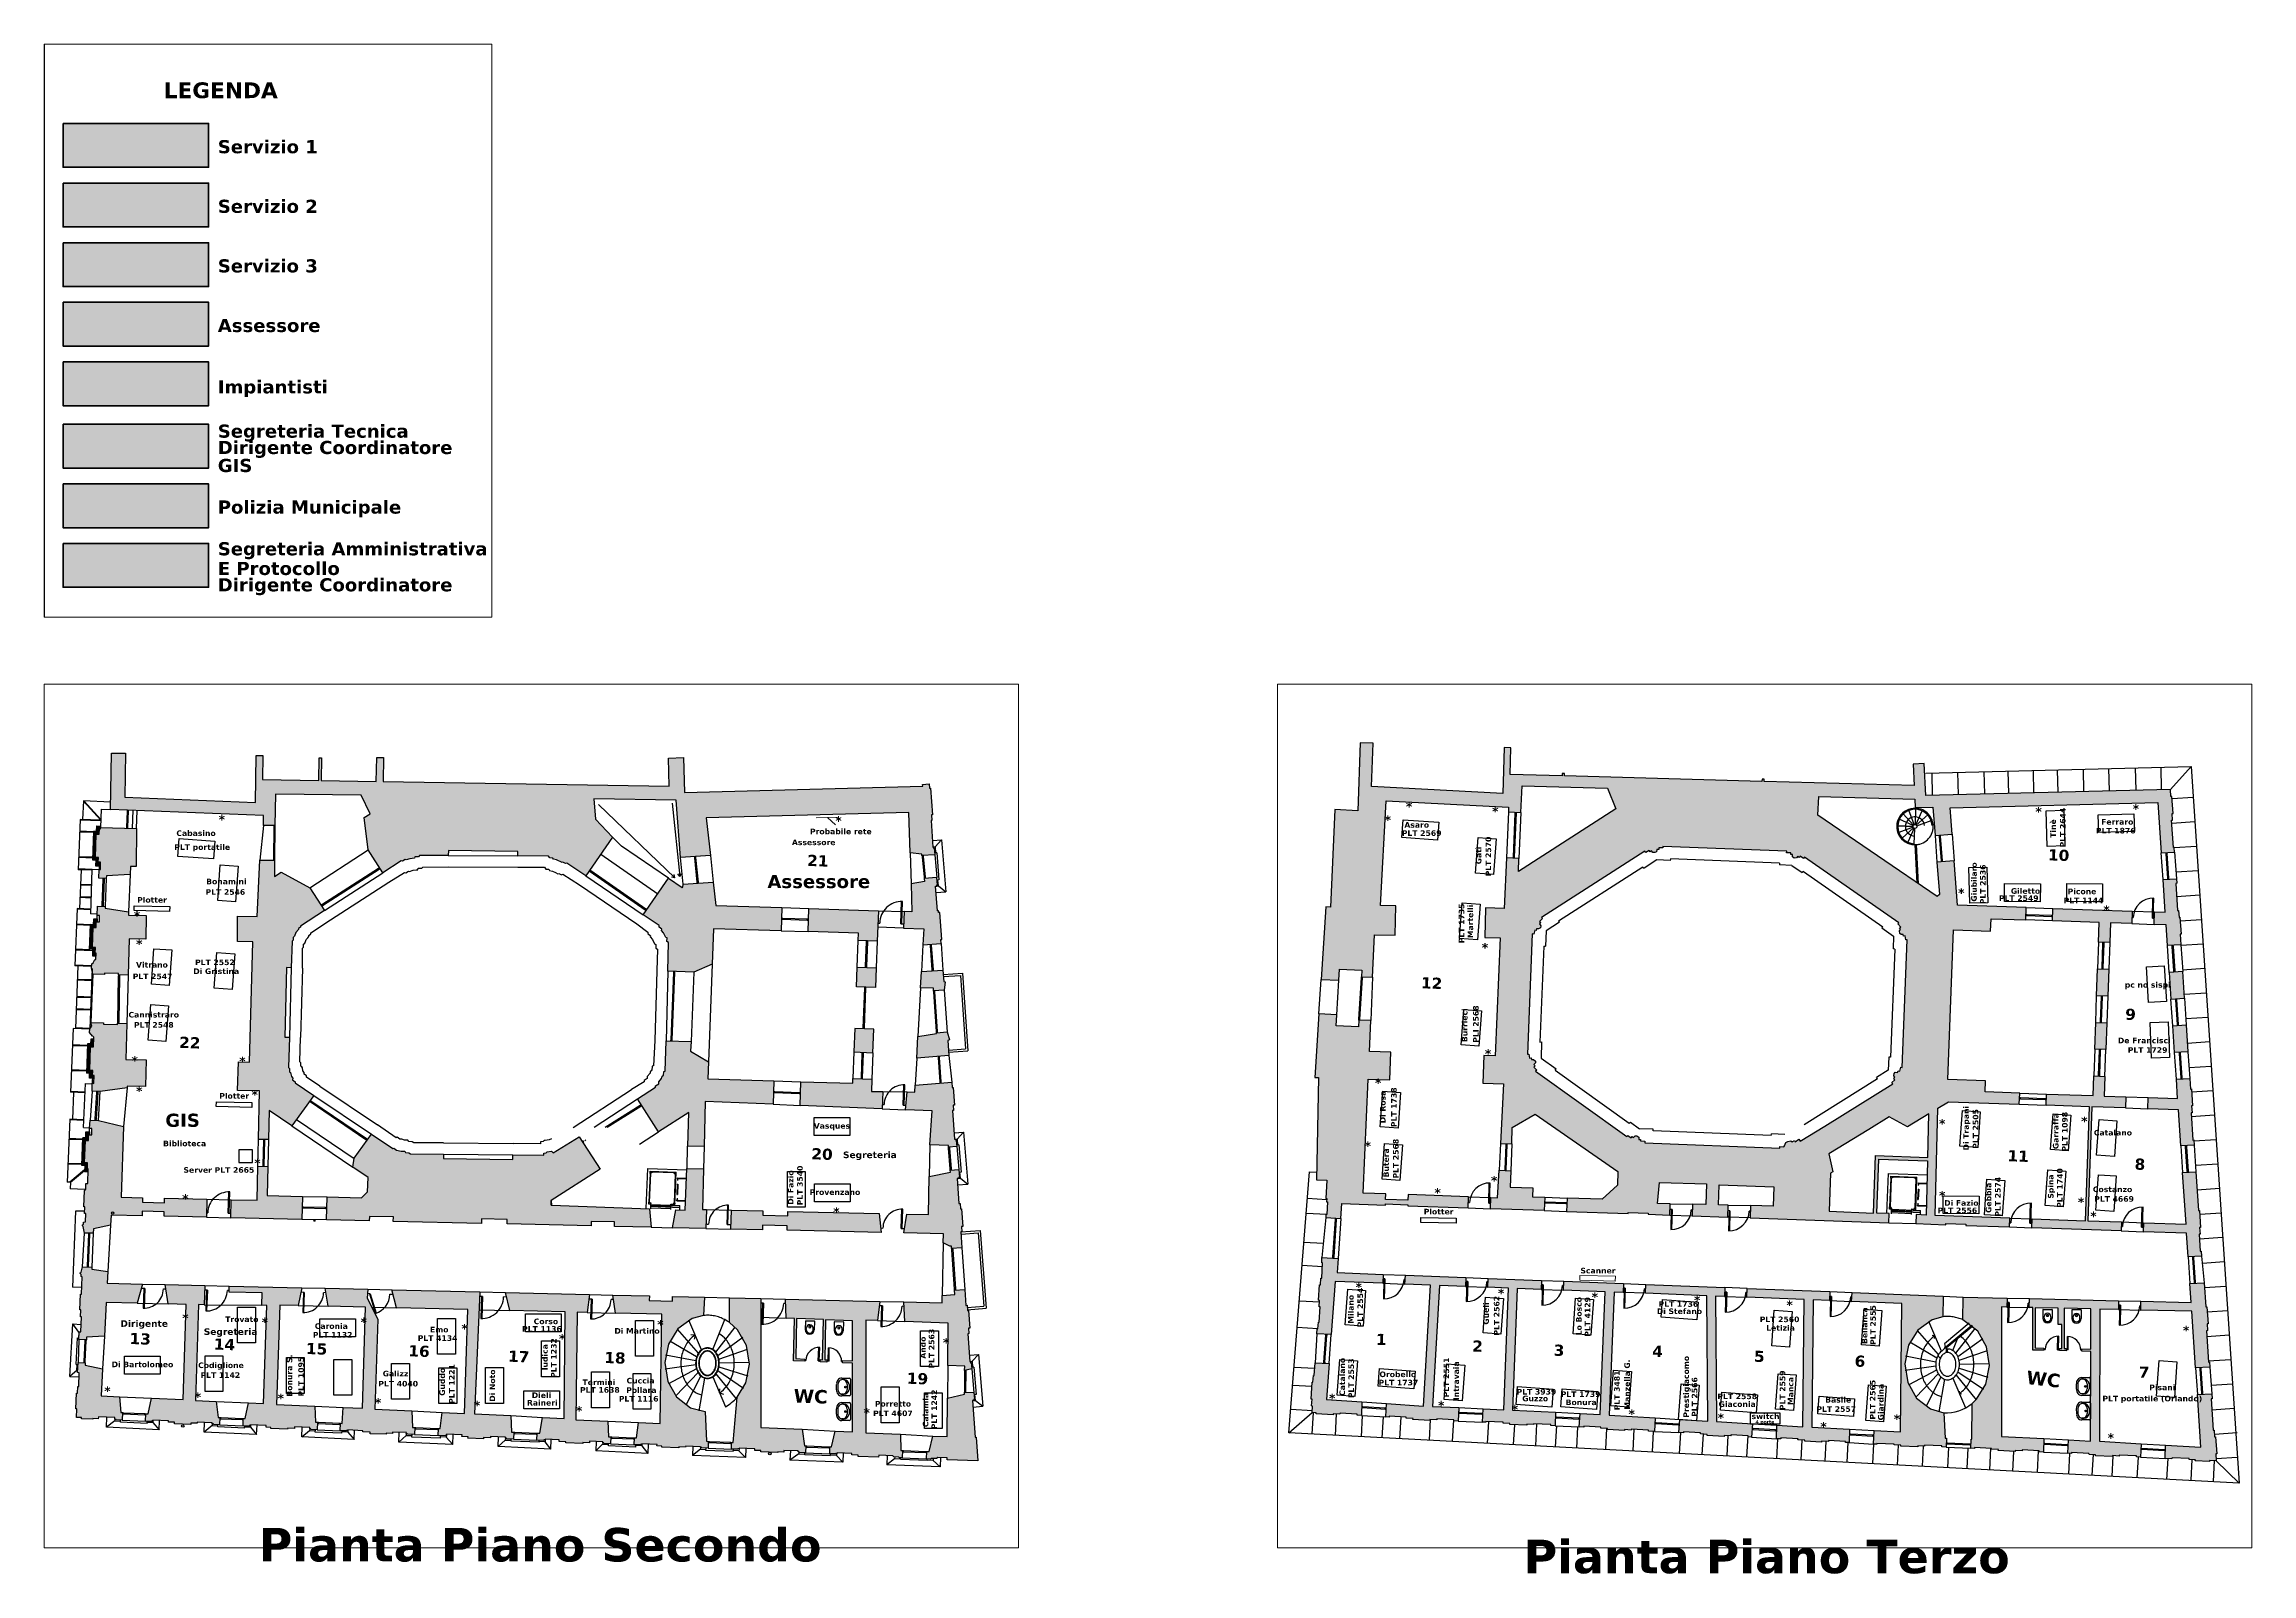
# Paper-space layout '1_100 secondo e terzo' of a CAD drawing. Extents: x 106 to 1095, y 122 to 808.
# The model-space entities are those that its viewports show. They can reach past a viewport. Long polylines and large blocks are cut down to what shows.
import ezdxf
from ezdxf.enums import TextEntityAlignment as Align

# ---------------------------------------------------------------- set-up
doc = ezdxf.new("R2010")
doc.units = 0
doc.header["$LTSCALE"] = 100
doc.header["$MEASUREMENT"] = 0
doc.linetypes.add('TRATTEGGIATA', pattern=[0.75, 0.5, -0.25])
doc.linetypes.add('TRATTO-PUNTOX2', pattern=[2, 1, -0.5, 0, -0.5])
for name, color, linetype in [('infissi', 251, 'CONTINUOUS'), ('legenda aree', 7, 'CONTINUOUS'), ('legenda testi', 7, 'CONTINUOUS'), ('murature polilinee', 7, 'CONTINUOUS'), ('murature retini', 253, 'CONTINUOUS'), ('nascosto', 255, 'CONTINUOUS'), ('proiezioni', 252, 'CONTINUOUS'), ('Sanitari', 252, 'CONTINUOUS'), ('Tavoli', 250, 'CONTINUOUS'), ('testi PLT', 154, 'CONTINUOUS')]:
    doc.layers.add(name, color=color, linetype=linetype)
for name, color, linetype, lineweight in [('testi', 252, 'CONTINUOUS', 30), ('testi nomi personale', 251, 'CONTINUOUS', 20), ('testi numero stanza', 40, 'CONTINUOUS', 30)]:
    doc.layers.add(name, color=color, linetype=linetype, lineweight=lineweight)
doc.styles.add('stile1', font='verdanab.ttf', dxfattribs={"height": 1})

msp = doc.modelspace()

# ---------------------------------------------------------------- hatches: boundary and pattern name
at = {"layer": 'legenda aree', "lineweight": 53}
for color, points in [(1, [(1209.4, 8427.4), (1861.6, 8427.4), (1861.6, 8231), (1209.4, 8231)]), (41, [(1209.4, 8160.4), (1861.6, 8160.4), (1861.6, 7964.1), (1209.4, 7964.1)]), (50, [(1209.4, 7893.4), (1861.6, 7893.4), (1861.6, 7697.1), (1209.4, 7697.1)]), (61, [(1209.4, 7626.4), (1861.6, 7626.4), (1861.6, 7430.1), (1209.4, 7430.1)]), (83, [(1209.4, 7359.4), (1861.6, 7359.4), (1861.6, 7163.1), (1209.4, 7163.1)]), (133, [(1209.4, 7079.9), (1861.6, 7079.9), (1861.6, 6883.6), (1209.4, 6883.6)]), (171, [(1209.4, 6812.9), (1861.6, 6812.9), (1861.6, 6616.6), (1209.4, 6616.6)]), (150, [(1209.4, 6545.9), (1861.6, 6545.9), (1861.6, 6349.6), (1209.4, 6349.6)])]:
    msp.add_hatch(color=color, dxfattribs=at).paths.add_polyline_path(points)
at = {"layer": 'murature retini', "lineweight": 30}
h = msp.add_hatch(color=256, dxfattribs=at)
h.paths.add_polyline_path([(6573, 8146.9), (6885.6, 8136.8), (6880.2, 8000.4), (6794.4, 8003.7), (6795.7, 8036.4), (6569.9, 8043.2)])
h.paths.add_polyline_path([(5831.4, 8119.1), (5944.8, 8282.2), (6005.7, 8240.5), (6009.7, 8242.5), (6010.3, 8255.8), (6145.5, 8264.4), (6156.8, 8160.4), (6453, 8150.8), (6449.9, 8047.3), (6146.7, 8055.8), (6140.6, 7897), (6058.2, 7861), (5941.9, 7865.6), (5945.3, 7993.8), (5938, 7998.9), (5938.1, 8015.5), (5932.8, 8017.4), (5923, 8037.6), (5913.7, 8048.7), (5915.3, 8053.5), (5902.8, 8063.9), (5903, 8070.7)])
h.paths.add_polyline_path([(7083.5, 8695.2), (7083, 8702.6), (7112.8, 8706), (7114.2, 8685.6), (7118.8, 8685.7), (7127, 8566.6), (7122.4, 8566.3), (7124.1, 8540.9), (7121.1, 8540.7), (7129.3, 8422.2), (7131.9, 8422.5), (7132.4, 8416.7), (7135, 8417), (7137.6, 8387.9), (7080.1, 8383.7), (7079.4, 8390.2), (7027.5, 8395.8), (7021.5, 8576.5), (6114.1, 8553.4), (6132.5, 8383.8), (5999.2, 8375.3), (5979.7, 8631.7), (5611.1, 8637.7), (5618, 8546.9), (5694.6, 8467), (5573.9, 8293.5), (5489.6, 8350.6), (5483.8, 8347.7), (5471.9, 8354.7), (5468, 8353.1), (5443.9, 8364.5), (5430.2, 8367.8), (5427.4, 8373), (5414, 8374.1), (5407.6, 8381.8), (5269.5, 8382.5), (5269.7, 8402.9), (4958.7, 8406), (4958.5, 8383.9), (4829.4, 8384.5), (4824.7, 8378.9), (4808.7, 8378.7), (4806.7, 8372), (4786.3, 8369.7), (4769.8, 8364.2), (4765, 8365.8), (4752.7, 8358.6), (4746.7, 8359.9), (4664.7, 8306.8), (4599.2, 8408.9), (4581.3, 8554), (4607.9, 8571.4), (4567.8, 8654.9), (4184, 8659.2), (4182, 8518.6), (4130.1, 8519.1), (4131, 8562.7), (3445.2, 8590.8), (3449.3, 8843.1), (3512.7, 8842.4), (3509.5, 8646.1), (4094.5, 8622.1), (4097.9, 8832.3), (4127.9, 8831.8), (4126.1, 8724.7), (4378.4, 8720.6), (4380, 8822.2), (4390.4, 8821.8), (4388.8, 8720.4), (4636.1, 8716.4), (4637.8, 8823.6), (4667.8, 8823.1), (4666.1, 8715.9), (5947.1, 8695.2), (5944.5, 8821), (6012.7, 8822.9), (6016, 8666)])
h.paths.add_polyline_path([(4114.3, 8362.9), (4180.6, 8362.7), (4179.8, 8290.2), (4209.9, 8309.9), (4338, 8240), (4403.7, 8137.7), (4296.8, 8068.4), (4296.4, 8063.5), (4287, 8057), (4287.4, 8052.1), (4276, 8038.6), (4269.1, 8022.3), (4263.8, 8017.6), (4263.2, 8005), (4258.6, 8000), (4255.4, 7881.2), (4234.1, 7881.8), (4225.8, 7570.9), (4246.9, 7570.4), (4243.2, 7434.1), (4247.7, 7429.3), (4247, 7414.9), (4252, 7412.4), (4256.3, 7394.4), (4262.4, 7386.7), (4261.3, 7379.1), (4273.1, 7370.6), (4272.7, 7365.5), (4355.8, 7309.6), (4258.4, 7173), (4156.1, 7242.6), (4153.2, 7111.5), (4108, 7112.5), (4112.8, 7329.8), (4014.9, 7332), (4018.7, 7459.6), (4068.7, 7458.5), (4083.3, 7997.5), (4013.6, 7999.1), (4014.9, 8112.6), (4103.1, 8111.6)])
h.paths.add_polyline_path([(3401.1, 8510.3), (3562.2, 8504.7), (3560.4, 8335.1), (3535, 8335.4), (3533.6, 8298.8), (3427.2, 8293.8), (3426.7, 8281), (3393.3, 8282.3), (3394.6, 8321), (3400.2, 8320.8), (3401.4, 8354.1), (3390.8, 8354.5), (3391.5, 8374.6), (3378.1, 8375), (3381.7, 8480.3), (3395.1, 8479.8), (3396, 8504.3), (3400.9, 8504.1)])
h.paths.add_polyline_path([(3387.8, 8157.7), (3422.1, 8156.4), (3421.8, 8148.7), (3526.8, 8131.7), (3526.2, 8116.5), (3605.4, 8115.2), (3603.7, 8009.2), (3528.4, 8011), (3523.9, 7847.4), (3480.6, 7848.9), (3480.7, 7854.9), (3418.2, 7857), (3418.1, 7851.1), (3366, 7852.9), (3360.7, 7881), (3361.3, 7899.1), (3368.5, 7902.8), (3375.8, 7917.9), (3379.6, 7917.7), (3380.6, 7946.9), (3376.8, 7947), (3377.7, 7972.7), (3364.3, 7973.2), (3367.3, 8062.2), (3380.8, 8061.7), (3381.6, 8087.4), (3395.7, 8086.9), (3396.7, 8115.5), (3386.4, 8115.8)])
h.paths.add_polyline_path([(3357.9, 7636.7), (3414.5, 7634.7), (3414.4, 7628.7), (3476.9, 7626.6), (3477, 7632.6), (3518, 7631.2), (3513.7, 7471), (3605, 7468.9), (3601.5, 7349.2), (3520.4, 7351), (3520.2, 7343.6), (3399.9, 7327.6), (3362.8, 7329), (3364, 7363.7), (3370.9, 7363.5), (3372, 7399), (3365, 7399.2), (3365.7, 7421.5), (3352.3, 7421.9), (3355.5, 7527.2), (3368.9, 7526.8), (3370.3, 7570.4), (3366.9, 7575.5), (3364.8, 7575.5), (3351.9, 7591.4), (3352.5, 7608), (3361.3, 7620), (3357.8, 7633.7)])
h.paths.add_polyline_path([(3354.3, 7198.3), (3391.9, 7197), (3503, 7169.7), (3493.2, 6853.2), (3588.9, 6851), (3588.4, 6831), (3687.2, 6828.8), (3687.7, 6848.8), (3876.7, 6844.5), (3874.8, 6763.8), (3685.8, 6768), (3686.3, 6788), (3587.5, 6790.2), (3587, 6770.2), (3447.9, 6773.4), (3445.2, 6728.4), (3369.1, 6711.3), (3368.3, 6691.6), (3329.6, 6692.5), (3323.5, 6722.2), (3320, 6725.2), (3320.1, 6729.3), (3323.8, 6732.1), (3324.4, 6741), (3332.9, 6743.4), (3334.4, 6780), (3328.9, 6780.3), (3330.3, 6810.6), (3326, 6810.8), (3329.4, 6883.3), (3331, 6883.2), (3334.6, 6890), (3335.4, 6914.4), (3343.3, 6914.2), (3345.6, 6981.1), (3341.8, 6981.2), (3342.7, 7006.9), (3329.3, 7007.4), (3332.8, 7107.7), (3346.2, 7107.2), (3347.1, 7133), (3361.2, 7132.5), (3362.2, 7161), (3351.8, 7161.4)])
h.paths.add_polyline_path([(4105.2, 6992.5), (4150.5, 6991.5), (4147.5, 6860.4), (4305.2, 6856.8), (4302.9, 6754.1), (3984.1, 6761.3), (3985.9, 6842.1), (4101.8, 6839.5)])
h.paths.add_polyline_path([(4415.3, 6854.4), (4569.8, 6850.9), (4596.9, 6877.5), (4599.1, 6941.2), (4530.3, 6988.1), (4537.3, 7028.4), (4613.9, 7135.9), (4710.5, 7071), (4714.4, 7072.7), (4727.1, 7064.8), (4747.4, 7060), (4763.3, 7059.6), (4767, 7053.7), (4781.9, 7052.4), (4789.7, 7048), (4937.2, 7046.6), (4937, 7026.2), (5247.9, 7022), (5248.2, 7043.7), (5385.9, 7042.5), (5386.1, 7051.4), (5397.3, 7052), (5402, 7056.6), (5421.3, 7059.1), (5427.9, 7052.2), (5545.4, 7123.2), (5638.4, 6978.6), (5419.8, 6838.8), (5421.3, 6818.4), (5859.2, 6801.8), (5867.9, 6718.9), (5702.3, 6722.6), (5702.7, 6742.6), (5598.9, 6744.9), (5598.5, 6724.9), (5221.5, 6733.4), (5221.9, 6753.4), (5107, 6756), (5106.6, 6736), (4712.1, 6744.9), (4712.6, 6764.9), (4605.1, 6767.3), (4604.7, 6747.3), (4412.9, 6751.6)])
h.paths.add_polyline_path([(5805.9, 7293.4), (5887, 7346), (5887.3, 7352.5), (5901.7, 7361.6), (5900.8, 7370), (5913.8, 7385.9), (5914.7, 7391.4), (5918.7, 7397.3), (5922.2, 7398), (5923.4, 7416.1), (5930.1, 7418.6), (5933.7, 7554.7), (6045.8, 7550.3), (6044.1, 7508.3), (6124, 7460.6), (6121.1, 7383), (6417.3, 7374.1), (6414.2, 7269.9), (6108.6, 7282.8), (6104.1, 7080.6), (6030.8, 7082.3), (6036.5, 7233.3), (5900.4, 7146.2)])
h.paths.add_polyline_path([(6537.3, 7370.5), (6770.1, 7363.6), (6770.9, 7384.8), (6855.9, 7381.6), (6853.8, 7326.9), (6904.5, 7326.3), (6901.3, 7249.4), (6534.1, 7264.8)])
h.paths.add_polyline_path([(6860.6, 7500.8), (6864.7, 7606), (6779.4, 7609.3), (6775.4, 7504.1)])
h.paths.add_polyline_path([(6789.9, 7884.4), (6875.5, 7881.2), (6872.1, 7793), (6786.5, 7796.2)])
h.paths.add_polyline_path([(7077.5, 7864), (7173.9, 7869.8), (7177.4, 7819.5), (7183.9, 7818.6), (7179.2, 7781.3), (7132.5, 7778.1), (7131.7, 7790), (7073.5, 7790.8)])
h.paths.add_polyline_path([(7061.9, 7574.1), (7145.7, 7586.1), (7145.4, 7590.3), (7192.9, 7593.6), (7202.9, 7557.7), (7195.5, 7555.6), (7200.2, 7487.9), (7056.7, 7476.8)])
h.paths.add_polyline_path([(7050.2, 7355.9), (7213.2, 7368.6), (7214.9, 7344.4), (7219.9, 7344.8), (7225.4, 7266), (7220.3, 7265.6), (7222, 7241.6), (7217.1, 7241.2), (7226, 7112.7), (7230.6, 7113.2), (7231.1, 7107.5), (7233.7, 7107.7), (7236.2, 7079.9), (7199.4, 7077.4), (7198.7, 7085.6), (7114.8, 7087.5), (7125.5, 7239.9), (7005.7, 7245), (7014.2, 7325), (7048.5, 7324.6)])
h.paths.add_polyline_path([(7112.1, 6946.8), (7207.8, 6965.4), (7207.1, 6975), (7244.9, 6977.6), (7247.7, 6943.8), (7245, 6943.6), (7245.5, 6937.9), (7238, 6937.3), (7245.8, 6824.9), (7250.6, 6825.2), (7252.3, 6801.1), (7257.3, 6801.5), (7262.7, 6722.7), (7257.7, 6722.3), (7259.3, 6698.3), (7254.5, 6697.9), (7259.4, 6626.6), (7212.6, 6623.3), (7211.8, 6634.3), (7205.5, 6633.9), (7174.9, 6648.6), (7176.4, 6689.4), (6998.2, 6693.4), (7012.7, 6778.1), (7108.8, 6775.9)])
h.paths.add_polyline_path([(6999.1, 6384.3), (7170, 6380.4), (7171.3, 6413.3), (7226.7, 6417.1), (7225.4, 6437.2), (7272.2, 6440.5), (7277.1, 6369), (7282, 6369.3), (7283.6, 6345.2), (7288.7, 6345.6), (7294.1, 6266.8), (7289, 6266.4), (7290.7, 6242.3), (7285.9, 6242), (7294.4, 6117.5), (7297.7, 6117.8), (7298.2, 6112.1), (7300.8, 6112.3), (7303.3, 6084.4), (7271.2, 6077.5), (7272, 6097.2), (7195.5, 6100.1), (7197.5, 6288.9), (7003.3, 6296.3)])
h.paths.add_polyline_path([(7194.1, 5953.7), (7270.3, 5971.4), (7270.5, 5979.7), (7312.3, 5978.7), (7314.8, 5948.4), (7312.1, 5948.2), (7312.6, 5942.5), (7306.5, 5942), (7317.7, 5778.8), (7322.8, 5779.1), (7330.2, 5672.1), (7192.5, 5677.3), (7192.9, 5685.8), (7150.6, 5687.4), (7144.7, 5682.5), (7122.7, 5683.5), (7119, 5680.4), (7100.5, 5681.1), (7101.9, 5714.3), (7113.1, 5713.9), (7128.6, 5783.3), (7192.3, 5780.9)])
h.paths.add_polyline_path([(6469.1, 6396.7), (6891.8, 6386.9), (6881.1, 6300.9), (6828.4, 6302.9), (6828.3, 5797.6), (6983.3, 5791.7), (6985.8, 5718.7), (6992.3, 5718.5), (6990.9, 5685.2), (6980.1, 5685.7), (6976.2, 5689.5), (6954.2, 5690.3), (6949.5, 5695), (6886.4, 5697.4), (6886.1, 5689), (6793.9, 5692.5), (6794.2, 5698.4), (6766.4, 5699.4), (6766.7, 5705.9), (6700.4, 5708.5), (6700.3, 5705.7), (6694.6, 5705.9), (6694.5, 5703.3), (6666.7, 5704.4), (6667.9, 5735), (6675.1, 5734.7), (6690.9, 5805.5), (6768.3, 5802.6), (6768.4, 6110), (6724.7, 6111.8), (6724.9, 6121.8), (6768.4, 6120.1), (6768.4, 6300.2), (6648.5, 6304.8), (6644.9, 6125), (6654.9, 6124.6), (6654.7, 6114.6), (6624.7, 6115.8), (6624.9, 6125.8), (6634.9, 6125.4), (6638.5, 6305.1), (6518.6, 6309.7), (6515, 6130.3), (6555, 6128.6), (6554.8, 6118.6), (6504.8, 6120.7), (6508.6, 6310.1), (6471.7, 6311.5)])
h.paths.add_polyline_path([(6217.7, 6402.6), (6358.6, 6399.3), (6358.4, 5821.7), (6543.1, 5814.7), (6554, 5739.3), (6559.5, 5739.1), (6558.3, 5708.5), (6530.6, 5709.5), (6530.7, 5712.2), (6524.9, 5712.4), (6525.1, 5716.8), (6462.1, 5719.4), (6461.7, 5710.9), (6434.2, 5712.1), (6434.1, 5710), (6358.5, 5713.1), (6358.7, 5718.2), (6330.8, 5719.3), (6331.1, 5726.1), (6260.7, 5729), (6260.6, 5726.4), (6254.9, 5726.6), (6254.8, 5724), (6227, 5725), (6227.6, 5755.2), (6234.3, 5755), (6251.8, 5957.1), (6290.6, 6021.5), (6307, 6105), (6293.8, 6189.1), (6254.4, 6258.7), (6218.2, 6291.9)])
h.paths.add_polyline_path([(5695.4, 6414.8), (5859.1, 6411), (5858.6, 6390.5), (5962.4, 6388.2), (5962.9, 6408.6), (6105.7, 6405.2), (6102.3, 6323.7), (6050.3, 6309.8), (5986.8, 6263.8), (5944.8, 6195.8), (5928.4, 6112.3), (5941.6, 6028.1), (5980.9, 5958.6), (6042.7, 5910.1), (6109.6, 5892.9), (6115.4, 5759.9), (6123, 5759.6), (6122.3, 5729), (6093.5, 5730.1), (6093.6, 5732.7), (6087.8, 5732.9), (6087.9, 5735.6), (6021.9, 5738.4), (6021.7, 5734.1), (5991.4, 5735.3), (5991.2, 5731), (5915.4, 5734.2), (5915.6, 5738.5), (5893.2, 5739.4), (5893.4, 5745.8), (5825.9, 5748.6), (5825.8, 5745.8), (5820, 5746), (5819.9, 5743.4), (5790.7, 5744.5), (5791.9, 5775.2), (5802, 5774.8), (5810.6, 5844.5), (5908.2, 5840.3), (5914.5, 6329.7), (5707.4, 6334.5)])
h.paths.add_polyline_path([(6027, 6982.3), (6101.8, 6980.7), (6097.7, 6798.7), (6114.5, 6798.3), (6112.6, 6713.3), (5963.3, 6716.7), (5977.6, 6797.3), (6019.9, 6795.7)])
h.paths.add_polyline_path([(6226.5, 6795.8), (6367.4, 6792.6), (6367, 6772.6), (6479, 6770.1), (6479.4, 6790.1), (6887.8, 6780.9), (6897.4, 6695.7), (6476.1, 6705.2), (6476.5, 6725.2), (6366, 6727.6), (6365.5, 6707.6), (6224.6, 6710.8)])
h.paths.add_polyline_path([(7083.9, 7984.6), (7165.7, 7989.5), (7164.4, 8007.3), (7168.5, 8007.6), (7160.1, 8129.2), (7154.5, 8128.8), (7153.8, 8136.5), (7150.2, 8136.3), (7141.2, 8246.7), (7146.8, 8247.2), (7146.3, 8252.9), (7149, 8253.1), (7146.3, 8286.2), (7090.6, 8281.7), (7092, 8268.4), (7031.8, 8257.9), (7035.3, 8132), (7000.8, 8133.1), (6997.9, 8058.8), (7087.8, 8055.9)])
h.paths.add_polyline_path([(5214.5, 6426.1), (5591.5, 6417.3), (5580.3, 6337.5), (5535, 6338.6), (5530.4, 5856.6), (5673.5, 5850.4), (5676.5, 5780), (5686.2, 5779.6), (5685, 5748.9), (5655.6, 5750.3), (5655.7, 5752.9), (5650, 5753.2), (5650.2, 5757.6), (5591.2, 5760), (5590.8, 5752.8), (5560.5, 5754), (5560.4, 5749.7), (5484.6, 5752.9), (5484.7, 5757.2), (5454.4, 5758.4), (5454.8, 5766.8), (5392.3, 5769.4), (5392.2, 5766.2), (5386.5, 5766.5), (5386.4, 5763.8), (5355.6, 5765), (5356.8, 5796.6), (5368, 5796.1), (5381, 5866.7), (5476.8, 5862.6), (5481.4, 6339.8), (5233.6, 6345.6)])
h.paths.add_polyline_path([(4705.2, 6438), (5099.6, 6428.8), (5075.8, 5882.3), (5238, 5875.3), (5241.2, 5801), (5251.9, 5800.6), (5250.7, 5769.4), (5219.8, 5770.8), (5219.9, 5773.4), (5214.2, 5773.7), (5214.4, 5779.1), (5147.2, 5781.7), (5147, 5775.6), (5116.7, 5776.8), (5116.5, 5770.8), (5046.5, 5773.5), (5046.8, 5780), (5019.6, 5781), (5019.9, 5788.6), (4950.1, 5791.3), (4949.9, 5786.4), (4944.2, 5786.6), (4944.1, 5784), (4913.3, 5785.2), (4914.6, 5816.9), (4921.8, 5816.6), (4930.7, 5889.2), (5031.4, 5884.9), (5046.4, 6350), (4726.1, 6357.5)])
h.paths.add_polyline_path([(4407.6, 6445.7), (4597.8, 6441.2), (4595.7, 6401), (4643, 6306.8), (4630, 5903.4), (4795, 5896.3), (4798.1, 5821.9), (4808.3, 5821.5), (4807.1, 5789.7), (4776.1, 5791.2), (4776.2, 5793.9), (4770.5, 5794.2), (4770.7, 5799), (4708.5, 5801.4), (4708.3, 5795.3), (4680.4, 5796.3), (4680.2, 5791.3), (4608.2, 5794), (4608.5, 5801.4), (4576.3, 5802.6), (4576.4, 5806.9), (4508.5, 5811.7), (4508.4, 5808.6), (4502.7, 5808.8), (4502.6, 5806.1), (4474.9, 5807.2), (4476.2, 5840.6), (4482.6, 5840.4), (4487.6, 5911.4), (4573.5, 5907.7), (4588.2, 6361.4), (4419.8, 6365.4)])
h.paths.add_polyline_path([(3977.2, 6455), (4302.5, 6447.4), (4286.2, 6367.8), (4203.6, 6369.7), (4189.2, 5925.2), (4361.3, 5917.8), (4364.3, 5845.5), (4372.6, 5845.1), (4371.3, 5811.7), (4343.3, 5813), (4343.5, 5815.6), (4337.7, 5815.9), (4338, 5821.1), (4269.8, 5824.1), (4269.6, 5817.6), (4239.2, 5819), (4239, 5814.7), (4163.9, 5818), (4164.1, 5822.3), (4142.1, 5823.3), (4142.5, 5831.1), (4072.7, 5834.2), (4072.6, 5830.6), (4066.9, 5830.8), (4066.8, 5828.2), (4039.1, 5829.2), (4040.4, 5862), (4048.7, 5861.7), (4063.6, 5932.2), (4131, 5929.3), (4145.2, 6369), (4123.3, 6369.5), (4125.1, 6425.3), (3976.8, 6428.7)])
h.paths.add_polyline_path([(3690.3, 6461.7), (3867.9, 6457.6), (3865.2, 6371.6), (3839.7, 6372.2), (3825.8, 5942.4), (3919.2, 5938.4), (3927.9, 5866.9), (3935.5, 5866.5), (3934.2, 5833.7), (3906.4, 5835.1), (3906.5, 5837.7), (3900.8, 5838), (3901, 5842.6), (3833.2, 5845.6), (3833, 5840.5), (3805.9, 5841.8), (3805.6, 5834.7), (3732, 5837.9), (3732.3, 5845), (3705.5, 5846.2), (3705.8, 5851.3), (3635.8, 5854.4), (3635.7, 5851.3), (3630, 5851.5), (3629.9, 5848.8), (3602.9, 5849.9), (3604.2, 5883.7), (3613.8, 5883.3), (3628.8, 5953.4), (3770.8, 5947.3), (3784.6, 6373.5), (3703.6, 6375.4)])
h.paths.add_polyline_path([(3320.5, 6541.3), (3362.1, 6540.4), (3361.8, 6530.9), (3433.8, 6520.1), (3430.9, 6467.8), (3588.6, 6464.1), (3565.2, 6378.6), (3426.2, 6381.9), (3418, 6230.9), (3337.8, 6225.8), (3337.3, 6214.4), (3304.3, 6216.5), (3305.7, 6250), (3312.9, 6250.4), (3315.6, 6317.9), (3311.3, 6318.1), (3312.7, 6348.4), (3308.4, 6348.6), (3311.8, 6419), (3316.1, 6418.8), (3319, 6496.9), (3313.5, 6498.9), (3313.6, 6507.8), (3310.1, 6510.9), (3310.2, 6515), (3313.9, 6517.8)])
h.paths.add_polyline_path([(3300.1, 6113), (3332.3, 6111.9), (3331.9, 6100.5), (3410, 6085), (3403.3, 5963.2), (3485.8, 5959.6), (3491.8, 5888.6), (3499.3, 5888.2), (3498, 5854.4), (3470.8, 5855.7), (3471, 5858.3), (3465.2, 5858.6), (3465.6, 5865.9), (3391.2, 5869.2), (3390.9, 5860.6), (3366, 5861.7), (3365.9, 5858.6), (3315.3, 5860.8), (3315.5, 5866.2), (3293.3, 5867.2), (3295, 5904.8), (3290.7, 5905), (3293.9, 5975.4), (3298.1, 5975.2), (3299.5, 6005.6), (3302.9, 6005.5), (3305.4, 6066.3), (3298.3, 6067.7)])
h = msp.add_hatch(color=256, dxfattribs=at)
h.paths.add_polyline_path([(13351.8, 7319.8), (13196.6, 7325.2), (13198.4, 7375.2), (13029.3, 7381), (13056, 8050.5), (13221.5, 8044.8), (13223.4, 8100.7), (13379, 8095.4), (13381, 8151.3), (13073.3, 8161.9), (13058.2, 8360), (12981.3, 8354.1), (12991.9, 8210), (12981.5, 8201.3), (12448.1, 8564.5), (12451.4, 8648.2), (12882.2, 8636.4), (12883.1, 8599.4), (12963.1, 8601.4), (12972.5, 8473.8), (13049.1, 8479.6), (13040.1, 8598.5), (13970.6, 8622.1), (13985.7, 8396.1), (14045.6, 8399.7), (14044.2, 8419.9), (14040, 8419.6), (14032, 8541.9), (14036.3, 8542.2), (14034.3, 8572.5), (14038.6, 8572.8), (14033.6, 8648.5), (14029.3, 8648.2), (14027.2, 8680.6), (12930.8, 8652.7), (12924.4, 8796.9), (12874.9, 8793.8), (12878.7, 8697.5), (12207.4, 8715.8), (12207.8, 8725.8), (12197.8, 8726.1), (12197.4, 8716.1), (11312.5, 8740.8), (11312.8, 8750.9), (11302.8, 8751.1), (11302.5, 8741.1), (11069.3, 8747.6), (11073.1, 8867.2), (11043.2, 8868.2), (11036.3, 8662), (10449, 8692.7), (10455.5, 8887.8), (10398, 8889.7), (10387.8, 8585), (10284.7, 8589.6), (10264.4, 8153.5), (10243.4, 8154.2), (10222.7, 7829.1), (10302.6, 7825.6), (10305.8, 7875.5), (10405.7, 7871.2), (10403.8, 7841.3), (10453.3, 7839.2), (10461.4, 8029), (10555, 8026.8), (10558.1, 8158.8), (10488.2, 8160.4), (10513.5, 8629.2), (11062.5, 8600.5), (11061.6, 8580.5), (11117.8, 8577.6), (11122.9, 8696.1), (11504.8, 8685.5), (11543.5, 8593.3), (11106.4, 8313.1), (11108.9, 8371.1), (11052.7, 8373.5), (11043, 8147.3), (10959.6, 8149.3), (10956.5, 8017.3), (11024.4, 8015.7), (11001.7, 7486.6), (10951.6, 7488.3), (10947.3, 7364.4), (11039.4, 7361.2), (11025.8, 7094.2), (11076.3, 7092.2), (11078.9, 7165.7), (11182.2, 7225), (11551.6, 6968.1), (11550.5, 6907.2), (11482.3, 6844.3), (11324.2, 6849.8), (11321.9, 6789.9), (11597.6, 6780.2), (11597.8, 6785.2), (11687.8, 6782), (11687.6, 6777), (11785.1, 6773.6), (11786.9, 6823.9), (11730.1, 6825.2), (11738.6, 6919), (11948.5, 6913.2), (11945.3, 6820.3), (11886.8, 6821.6), (11885, 6770.1), (12044, 6764.5), (12046.1, 6818), (12003.2, 6819), (12006.4, 6908.9), (12250.3, 6900.3), (12247.2, 6813.4), (12146.2, 6815.7), (12144, 6761), (12765.1, 6739.1), (12766.6, 6780), (12711.9, 6782.1), (12720.4, 7024.4), (12939.4, 7016.7), (12933.4, 6773.6), (12887.5, 6775.4), (12886.1, 6734.9), (13020.3, 6730.2), (13020.5, 6735.2), (13110.5, 6732), (13110.3, 6727), (13306.2, 6720.1), (13307.6, 6760.1), (12973.4, 6771.8), (12985.2, 7251.6), (13033.3, 7280.8), (13350.1, 7269.9)])
h.paths.add_polyline_path([(12479.4, 7171.1), (12783.5, 7361.9), (12778.7, 7367), (12792.3, 7379.9), (12787.4, 7385), (12793.2, 7390.5), (12788.1, 7397.2), (12789.4, 7407.3), (12793.9, 7414.1), (12805.1, 7412.8), (12808.1, 7419.7), (12814.4, 7418.1), (12818.9, 7436.3), (12825.6, 7434.6), (12848.5, 8007), (12841.6, 8005.8), (12838.3, 8024.3), (12831.5, 8023), (12830, 8030.9), (12820.3, 8029.9), (12814.6, 8035.4), (12812.8, 8046.3), (12818.5, 8053), (12813.6, 8059), (12818.7, 8063.8), (12806, 8077.5), (12811.1, 8082.3), (12387.7, 8376.8), (12383.7, 8371), (12368.3, 8381.7), (12364.3, 8376), (12357.8, 8380.6), (12351.9, 8374), (12342.1, 8372.7), (12334.8, 8378.3), (12334.6, 8388.5), (12326.4, 8388.1), (12326.5, 8395.8), (12307.8, 8396.5), (12308.1, 8403.5), (11753.9, 8425.2), (11753.8, 8418.2), (11735.1, 8418.6), (11734.9, 8411.6), (11726.9, 8411.7), (11725, 8400.2), (11717.6, 8397.2), (11708.5, 8397.9), (11702.9, 8404.9), (11696.1, 8401), (11692.5, 8407), (11676.5, 8397.2), (11672.8, 8403.2), (11210, 8106.5), (11214.9, 8101.4), (11201.4, 8088.4), (11206.2, 8083.4), (11200.5, 8077.8), (11207, 8069.6), (11205.8, 8059.9), (11196.8, 8056), (11187.6, 8056.2), (11186.2, 8048.5), (11179.4, 8050.2), (11175.1, 8031.9), (11168.2, 8033.6), (11146.7, 7493.6), (11153.6, 7494.8), (11156.7, 7476.4), (11163.6, 7477.5), (11165, 7469.7), (11173.6, 7470.3), (11182.3, 7463.5), (11182.7, 7454.8), (11176.1, 7448.1), (11181.3, 7441.4), (11176.1, 7436.7), (11188.7, 7422.9), (11183.5, 7418.2), (11592.6, 7124.7), (11596.6, 7130.4), (11611.9, 7119.6), (11615.9, 7125.3), (11622.5, 7120.7), (11629.4, 7128.1), (11637.6, 7128.5), (11645.3, 7122.8), (11646.1, 7112.1), (11654, 7112.3), (11653.6, 7105.3), (11672.3, 7104.4), (11672, 7097.4), (12276.7, 7073.2), (12276.9, 7080.2), (12295.7, 7079.8), (12297.8, 7083.6), (12304.6, 7098.4), (12312.6, 7103.5), (12326.2, 7106.3), (12332.9, 7101.9), (12343.4, 7107), (12346.8, 7101), (12363, 7113.2), (12368.1, 7105.2)], flags=16)
h.paths.add_polyline_path([(12944.5, 7227.1), (12849.1, 7169.3), (12767.2, 7213.9), (12676.2, 7156.8), (12497.5, 7048.1), (12514.9, 6967.1), (12504.9, 6961.1), (12497.9, 6790.2), (12696.9, 6782.6), (12706, 7039.9), (12939.8, 7031.7)], flags=16)
h.paths.add_polyline_path([(11019.7, 6974.4), (11072.1, 6972.3), (11069.5, 6898.8), (11170.9, 6895.3), (11169.5, 6855.3), (11224.2, 6853.4), (11221.9, 6793.4), (10981.7, 6801.8), (10983.5, 6851.8), (11013.5, 6850.8)], flags=17)
h.paths.add_polyline_path([(10883.5, 6855.3), (10612.7, 6864.9), (10611.8, 6839.9), (10511.9, 6843.4), (10512.8, 6868.4), (10411.8, 6871.9), (10433.7, 7382.5), (10530.7, 7379.1), (10535.1, 7503), (10439, 7506.4), (10444.9, 7644.4), (10391.4, 7646.7), (10389.5, 7616.7), (10289.6, 7621), (10292.7, 7670.9), (10212.8, 7674.3), (10194.7, 7390.4), (10211.2, 7389.9), (10201.4, 6930.8), (10248.2, 6930.3), (10243.5, 6847.7), (10248.2, 6847.4), (10247.4, 6832.9), (10251.7, 6832.6), (10248.5, 6776.3), (10244.2, 6776.5), (10243.4, 6762), (10311.1, 6758.2), (10315.7, 6825.3), (10511, 6818.4), (10511.2, 6823.4), (10611.1, 6819.9), (10610.9, 6814.9), (10881.8, 6805.4)])
h.paths.add_polyline_path([(10598.4, 6464.1), (10600, 6504.1), (10870.9, 6493.6), (10869.4, 6453.6), (10752.3, 6458.1), (10721.8, 5915.9), (10839.3, 5910.6), (10836.9, 5850.7), (10817.5, 5851.8), (10817.7, 5856.1), (10740.8, 5860.3), (10740.5, 5856), (10710.2, 5857.7), (10710, 5853.4), (10634.2, 5857.7), (10634.5, 5861.9), (10604.2, 5863.6), (10604.4, 5867.9), (10527.5, 5872.2), (10527.2, 5867.9), (10512.1, 5868.8), (10515.7, 5928.8), (10681.9, 5917.7), (10712.3, 6459.7)])
h.paths.add_polyline_path([(10970.8, 6489.7), (11209.8, 6480.4), (11208.2, 6440.5), (11101.4, 6444.6), (11080.6, 5900), (11272.9, 5890.1), (11270.5, 5829.8), (11251, 5830.8), (11251.2, 5835.1), (11174.3, 5838.9), (11174, 5834.6), (11143.7, 5836.1), (11143.5, 5831.8), (11067.8, 5835.5), (11068, 5839.8), (11037.7, 5841.3), (11037.9, 5845.6), (10960.9, 5849.3), (10960.7, 5845), (10945.6, 5845.8), (10949.2, 5905.7), (11040.6, 5901.5), (11061.4, 6446.1), (10969.4, 6449.7)])
h.paths.add_polyline_path([(10226.6, 6582.6), (10298.7, 6578.6), (10294.4, 6516.2), (10500, 6507.9), (10498.5, 6468), (10285.4, 6476.2), (10268.1, 6238.3), (10203.2, 6241.9), (10204.4, 6264.2), (10208.7, 6263.9), (10210.4, 6294.2), (10214.7, 6294), (10218.5, 6362.2), (10214.2, 6362.4), (10215.7, 6390.7), (10211.6, 6392.9), (10215.5, 6461.1), (10219.8, 6460.8), (10221.5, 6491.1), (10225.8, 6490.9), (10229.6, 6559.1), (10225.3, 6559.3)])
h.paths.add_polyline_path([(10258.7, 6108.6), (10246.9, 5946.8), (10405.9, 5936.2), (10403.5, 5876.2), (10384.1, 5877.3), (10384.3, 5881.6), (10307.4, 5885.9), (10307.1, 5881.6), (10276.8, 5883.3), (10276.6, 5879), (10200.9, 5883.2), (10201.1, 5887.5), (10183, 5888.5), (10184.7, 5917.8), (10180.4, 5918.1), (10182.1, 5948.4), (10177.8, 5948.6), (10182, 6024.3), (10186.3, 6024.1), (10188, 6054.4), (10192.3, 6054.1), (10195.5, 6112.1)])
h.paths.add_polyline_path([(11309.7, 6476.6), (11576.6, 6466.2), (11575, 6426.2), (11535.1, 6427.8), (11513, 5877.3), (11719.3, 5864.8), (11715.6, 5803.9), (11689, 5805.5), (11689.3, 5809.8), (11612.4, 5814.5), (11612.1, 5810.3), (11581.8, 5812.1), (11581.6, 5807.8), (11505.8, 5812.5), (11506.1, 5816.8), (11475.8, 5818.6), (11476.1, 5822.9), (11399.2, 5827.6), (11398.9, 5823.3), (11379.1, 5824.5), (11382.7, 5884.4), (11473.1, 5879.8), (11495.1, 6429.3), (11308.2, 6436.6)])
h.paths.add_polyline_path([(11676.6, 6462.3), (12031.4, 6448.6), (12029.8, 6408.9), (11989.8, 6410.5), (11994.2, 5848.9), (12154.4, 5838.8), (12150.7, 5778.8), (12135.4, 5779.7), (12135.7, 5784), (12058.7, 5788.7), (12056.5, 5784.5), (12028.2, 5786.3), (12027.9, 5782), (11952.2, 5786.6), (11952.5, 5790.9), (11922.2, 5792.8), (11922.5, 5797.1), (11845.5, 5801.8), (11845.3, 5797.5), (11825.5, 5798.7), (11829.1, 5858.1), (11954.2, 5850.4), (11949.8, 6412.1), (11675, 6422.9)])
h.paths.add_polyline_path([(12131.3, 6444.7), (12500.8, 6430.4), (12499.2, 6390.4), (12427, 6393.2), (12420.4, 5823), (12589.7, 5813.9), (12587.3, 5753.8), (12572, 5754.6), (12572.3, 5758.9), (12495.3, 5763.1), (12495.1, 5758.8), (12464.8, 5760.5), (12464.5, 5756.2), (12388.8, 5760.4), (12389, 5764.7), (12358.7, 5766.3), (12359, 5770.6), (12282, 5774.8), (12281.8, 5770.5), (12261.9, 5771.6), (12264.3, 5831.9), (12380.4, 5824.6), (12387, 6394.7), (12129.7, 6404.9)])
h.paths.add_polyline_path([(12600.7, 6426.5), (13009.1, 6410.6), (13007.6, 6317.9), (12959.7, 6304.5), (12896.1, 6258.4), (12854.1, 6190.5), (12837.8, 6106.9), (12850.9, 6022.8), (12890.3, 5953.2), (12952.1, 5904.8), (13011.8, 5888.1), (13017.3, 5774.3), (13024.3, 5773.4), (13022.7, 5734), (13002.8, 5734.8), (13003, 5739.1), (12926, 5742.2), (12925.8, 5737.9), (12895.5, 5739.1), (12895.3, 5734.8), (12819.5, 5737.8), (12819.7, 5742.1), (12789.4, 5743.4), (12789.5, 5747.7), (12712.5, 5750.7), (12712.3, 5746.4), (12697.1, 5747), (12699.5, 5808), (12817.2, 5801.6), (12823.8, 6377.8), (12599.1, 6386.5)])
h.paths.add_polyline_path([(13099.1, 6406.3), (13295, 6401.4), (13294.9, 6361.4), (13270.9, 6362.1), (13269.6, 5782), (13460.2, 5771.9), (13457.8, 5711.9), (13439.2, 5712.9), (13439.5, 5717.2), (13362.5, 5721.2), (13362.3, 5716.9), (13332, 5718.5), (13331.8, 5714.2), (13256, 5718.2), (13256.2, 5722.5), (13225.9, 5724.1), (13226.2, 5728.4), (13149.2, 5732.4), (13149, 5728.2), (13132.6, 5729), (13134.2, 5768.9), (13137.8, 5768.8), (13138.2, 5929.3), (13158, 5948.1), (13200, 6016.1), (13216.3, 6099.7), (13203.2, 6183.8), (13164.1, 6253), (13097.3, 6304)])
h.paths.add_polyline_path([(13395, 6399.1), (13795, 6389.8), (13794.9, 6349.8), (13710.9, 6351.9), (13709.5, 5759.8), (13895.4, 5749.3), (13893.1, 5689), (13874.5, 5690), (13874.7, 5694.2), (13797.7, 5698.3), (13797.5, 5694), (13767.2, 5695.6), (13767, 5691.3), (13691.2, 5695.3), (13691.5, 5699.6), (13663.1, 5701.1), (13661.4, 5705.5), (13584.4, 5709.5), (13584.2, 5705.2), (13567.6, 5706.1), (13570, 5766), (13669.5, 5760.7), (13670.5, 6162.8), (13630.5, 6163.7), (13630.5, 6173.7), (13670.5, 6172.8), (13670.9, 6352.9), (13550.9, 6355.6), (13550.5, 6175.5), (13560.5, 6175.3), (13560.5, 6165.3), (13530.5, 6166), (13530.5, 6176), (13540.5, 6175.8), (13540.8, 6282.7), (13523.4, 6282.7), (13523.4, 6356.2), (13420.9, 6358.5), (13420.5, 6178.5), (13460.5, 6177.6), (13460.5, 6167.6), (13410.5, 6168.7), (13410.9, 6358.7), (13394.9, 6359.1)])
h.paths.add_polyline_path([(13895, 6387.4), (14120.2, 6382.2), (14114.6, 6466.1), (14178.8, 6470), (14186, 6361.7), (14190.3, 6362), (14195.4, 6286.3), (14191.1, 6286), (14193.1, 6255.8), (14188.8, 6255.5), (14198.2, 6115), (14202.5, 6115.3), (14204, 6092.5), (14139.8, 6088.7), (14122.9, 6342.4), (13894.9, 6347.4)])
h.paths.add_polyline_path([(14147.8, 5968.9), (14212, 5972.8), (14213.5, 5950.1), (14209.3, 5949.8), (14218.6, 5809.3), (14222.9, 5809.6), (14225, 5779.3), (14229.3, 5779.6), (14234.3, 5703.9), (14230, 5703.6), (14232.1, 5672.8), (14202.5, 5674.2), (14202.3, 5669.9), (14138.3, 5672.9), (14138.5, 5677.2), (14110.9, 5678.4), (14111.1, 5682.7), (14034.1, 5686.3), (14033.9, 5682), (14002.9, 5683.4), (14005.3, 5743.1), (14163.5, 5734.1)])
h.paths.add_polyline_path([(14106.6, 6585.8), (14099.5, 6692.2), (13906, 6699), (13907.4, 6739), (14096.8, 6732.3), (14081.4, 6963.5), (14141.3, 6967.1), (14152.9, 6793.8), (14157.2, 6794.1), (14162.2, 6718.4), (14157.9, 6718.1), (14159.9, 6687.8), (14155.6, 6687.5), (14160.7, 6612.1), (14165, 6612.4), (14166.5, 6589.4)])
h.paths.add_polyline_path([(13471.7, 7315.7), (13680.7, 7308.5), (13683.8, 7396.5), (13733.7, 7394.7), (13730.6, 7306.8), (13827.1, 7303.4), (13825.3, 7253.5), (13675.1, 7258.7), (13657.2, 6747.8), (13807.4, 6742.5), (13806, 6702.5), (13406.1, 6716.6), (13407.5, 6756.6), (13647.2, 6748.1), (13665.1, 7259), (13470, 7265.7)])
h.paths.add_polyline_path([(14073.4, 7083.3), (14062.6, 7245.3), (13925.3, 7250), (13927.1, 7300), (14059.2, 7295.4), (14053.4, 7381.8), (14113.3, 7385.4), (14116.5, 7338), (14120.8, 7338.3), (14125.9, 7262.6), (14121.6, 7262.4), (14123.6, 7232.1), (14119.3, 7231.8), (14127.5, 7109.5), (14131.8, 7109.8), (14133.3, 7086.9)])
h.paths.add_polyline_path([(14037.4, 7621.3), (14097.3, 7624.9), (14105.3, 7505.2), (14045.4, 7501.5)])
h.paths.add_polyline_path([(14090.1, 7744.7), (14082, 7864.4), (14021.4, 7860.8), (14029.4, 7741)])
h.paths.add_polyline_path([(13993.7, 8276.3), (14053.6, 8279.9), (14055, 8259.7), (14050.7, 8259.4), (14059, 8137.1), (14063.3, 8137.4), (14065.4, 8107.2), (14069.7, 8107.5), (14074.8, 8031.8), (14070.5, 8031.5), (14073.8, 7984.1), (14013.4, 7980.5), (14007.2, 8073.7), (13954.3, 8075.5), (13956.2, 8131.5), (14003.5, 8129.8)])
h.paths.add_polyline_path([(13500.9, 8147.2), (13856.3, 8134.9), (13854.3, 8079), (13757.9, 8082.3), (13754.8, 7994.3), (13704.8, 7996.1), (13707.9, 8084), (13499, 8091.2)], flags=17)
h.paths.add_polyline_path([(13750.6, 7874.4), (13746.4, 7754.5), (13696.4, 7756.2), (13700.6, 7876.2)], flags=17)
h.paths.add_polyline_path([(13692.2, 7636.3), (13742.1, 7634.6), (13737.9, 7514.6), (13688, 7516.4)], flags=17)
at = {"layer": 'testi', "lineweight": 20}
h = msp.add_hatch(color=256, dxfattribs=at)
edge = h.paths.add_edge_path()
edge.add_arc((4358.7, 6749.5), 4.07, 0, 360)

# ---------------------------------------------------------------- linework, layer by layer
at = {"layer": 'infissi', "linetype": 'Continuous'}
for p, q in [((3517.1, 8511.3), (3516.9, 8506.3)), ((3520, 8582.7), (3517.1, 8511.3)), ((3520.2, 8587.7), (3520, 8582.7)), ((3522.1, 8511.1), (3521.9, 8506.1)), ((3525, 8582.5), (3522.1, 8511.1)), ((3525.2, 8587.5), (3525, 8582.5)), ((4176.9, 8513.6), (4175.7, 8367.7)), ((4181.9, 8513.6), (4180.7, 8367.7)), ((11084.2, 8377.1), (11092.6, 8573.7)), ((11089.1, 8376.9), (11097.6, 8573.5)), ((12992.8, 8470.3), (12992.4, 8475.3)), ((13000.9, 8360.6), (12992.8, 8470.3)), ((12997.8, 8470.7), (12997.4, 8475.7)), ((13005.8, 8361), (12997.8, 8470.7)), ((4392.2, 8165), (4645.5, 8327.4)), ((4394.9, 8160.7), (4648.2, 8323.2)), ((5589.4, 8315.8), (5593.5, 8313)), ((5592.3, 8320), (5596.4, 8317.1)), ((5593.5, 8313), (5840.6, 8141.1)), ((5596.4, 8317.1), (5843.5, 8145.2)), ((6060.9, 8379.2), (6061.4, 8374.3)), ((6061.4, 8374.3), (6072.4, 8264.7)), ((6065.8, 8379.5), (6066.3, 8374.8)), ((6066.3, 8374.8), (6077.4, 8265.2)), ((7080.1, 8383.7), (7080.6, 8378.8)), ((7080.6, 8378.8), (7090.1, 8286.7)), ((7085.1, 8384.1), (7085.6, 8379.3)), ((7085.6, 8379.3), (7095.1, 8287.2)), ((13001.2, 8355.6), (13000.9, 8360.6)), ((13006.2, 8356), (13005.8, 8361)), ((14005.6, 8397.3), (14006, 8392.3)), ((14006, 8392.3), (14013.3, 8282.5)), ((14010.6, 8397.6), (14011, 8392.6)), ((14011, 8392.6), (14018.3, 8282.8)), ((3411.5, 8276.6), (3407.3, 8162)), ((3411.7, 8281.6), (3411.5, 8276.6)), ((3416.5, 8276.4), (3412.3, 8161.8)), ((3416.7, 8281.4), (3416.5, 8276.4)), ((6072.4, 8264.7), (6072.9, 8259.7)), ((6077.4, 8265.2), (6077.9, 8260.1)), ((7090.1, 8286.7), (7090.6, 8281.7)), ((7095.1, 8287.2), (7095.6, 8282.1)), ((14013.3, 8282.5), (14013.6, 8277.5)), ((14018.3, 8282.8), (14018.6, 8277.8)), ((3407.3, 8162), (3407.1, 8157)), ((3412.3, 8161.8), (3412.1, 8156.8)), ((5840.6, 8141.1), (5844.7, 8138.3)), ((5843.5, 8145.2), (5847.6, 8142.4)), ((6986, 8078.6), (6989.1, 8178.6)), ((6990, 8078.5), (6993.1, 8178.5)), ((13379.7, 8115.3), (13384.7, 8115.2)), ((13379.9, 8120.3), (13384.9, 8120.2)), ((13384.7, 8115.2), (13494.7, 8111.4)), ((13384.9, 8120.2), (13494.8, 8116.4)), ((13494.7, 8111.4), (13499.7, 8111.2)), ((13494.8, 8116.4), (13499.8, 8116.2)), ((13946.2, 8103.7), (13948.7, 8193.6)), ((13950.2, 8103.6), (13952.7, 8193.6)), ((6451.5, 8099.4), (6456.5, 8099.2)), ((6451.6, 8104.4), (6456.7, 8104.2)), ((6456.5, 8099.2), (6566.4, 8095.2)), ((6456.7, 8104.2), (6566.6, 8100.2)), ((6566.4, 8095.2), (6571.4, 8095.1)), ((6566.6, 8100.2), (6571.6, 8100.1)), ((6883.4, 8081.6), (6891.3, 8081.4)), ((6883.4, 8081.6), (6891.3, 8081.4)), ((6986, 8078.6), (6998.6, 8078.2)), ((13855.3, 8106.2), (13860.3, 8106.1)), ((13946.2, 8103.7), (13955.2, 8103.5)), ((6827.9, 7888), (6832.1, 7997.2)), ((6832.1, 7997.2), (6832.3, 8002.2)), ((6832.9, 7887.8), (6837.1, 7997)), ((6837.1, 7997), (6837.3, 8002)), ((7118.5, 7981.7), (7118.2, 7986.7)), ((7126.1, 7872), (7118.5, 7981.7)), ((7123.5, 7982), (7123.2, 7987)), ((7131.1, 7872.3), (7123.5, 7982)), ((13720.8, 7880.5), (13724.6, 7990.4)), ((13725.8, 7880.3), (13729.6, 7990.2)), ((14033.4, 7981.7), (14033.7, 7976.7)), ((14033.7, 7976.7), (14041.1, 7866.9)), ((14038.4, 7982), (14038.7, 7977)), ((14038.7, 7977), (14046.1, 7867.2)), ((3480.5, 7843.8), (3477.1, 7637.5)), ((3480.6, 7848.9), (3480.5, 7843.8)), ((3485.5, 7843.8), (3482.1, 7637.4)), ((3485.6, 7848.8), (3485.5, 7843.8)), ((5966.7, 7859.6), (5954.7, 7558.9)), ((5971.7, 7859.4), (5959.7, 7558.7)), ((5966.9, 7864.6), (5966.7, 7859.6)), ((5971.9, 7864.4), (5971.7, 7859.4)), ((6827.7, 7883), (6827.9, 7888)), ((6832.7, 7882.8), (6832.9, 7887.8)), ((7126.4, 7867), (7126.1, 7872)), ((7131.4, 7867.3), (7131.1, 7872.3)), ((10391.7, 7651.6), (10403.5, 7836.3)), ((10396.7, 7651.4), (10408.5, 7836.1)), ((14041.1, 7866.9), (14041.4, 7862)), ((14046.1, 7867.2), (14046.4, 7862.3)), ((6817.3, 7612.9), (6824.1, 7789.8)), ((6822.3, 7612.7), (6829.1, 7789.6)), ((6824.1, 7789.8), (6824.3, 7794.8)), ((6829.1, 7789.6), (6829.3, 7794.6)), ((7132.9, 7773.1), (7132.5, 7778.1)), ((7145.1, 7595.3), (7132.9, 7773.1)), ((7137.9, 7773.4), (7137.5, 7778.4)), ((7150.1, 7595.6), (7137.9, 7773.4)), ((13716.2, 7750.5), (13712.3, 7640.6)), ((13721.2, 7750.4), (13717.3, 7640.4)), ((14049.7, 7737.2), (14057.1, 7627.4)), ((14054.7, 7737.5), (14062.1, 7627.8)), ((3477.1, 7637.5), (3477, 7632.6)), ((3482.1, 7637.4), (3482, 7632.4)), ((5954.7, 7558.9), (5954.5, 7553.9)), ((5959.7, 7558.7), (5959.5, 7553.7)), ((6817.1, 7607.9), (6817.3, 7612.9)), ((6822.1, 7607.7), (6822.3, 7612.7)), ((7145.4, 7590.3), (7145.1, 7595.3)), ((7150.4, 7590.7), (7150.1, 7595.6)), ((6808.6, 7388.4), (6812.8, 7497.6)), ((6812.8, 7497.6), (6813, 7502.6)), ((6813.6, 7388.2), (6817.8, 7497.4)), ((6817.8, 7497.4), (6818, 7502.4)), ((7153.9, 7479.3), (7153.5, 7484.3)), ((7161.4, 7369.6), (7153.9, 7479.3)), ((7158.9, 7479.7), (7158.5, 7484.7)), ((7166.4, 7369.9), (7158.9, 7479.7)), ((13707.8, 7510.7), (13703.9, 7400.8)), ((13712.8, 7510.5), (13708.9, 7400.6)), ((14065.7, 7497.7), (14073.1, 7388)), ((14070.7, 7498.1), (14078.1, 7388.3)), ((3377.3, 7202.7), (3384.7, 7323.3)), ((3382.2, 7202.4), (3389.6, 7323)), ((6415.8, 7322), (6420.8, 7321.8)), ((6415.9, 7327), (6420.9, 7326.8)), ((6420.8, 7321.8), (6530.7, 7317.9)), ((6420.9, 7326.8), (6530.9, 7322.9)), ((6530.7, 7317.9), (6535.7, 7317.7)), ((6530.9, 7322.9), (6535.8, 7322.7)), ((6808.4, 7383.4), (6808.6, 7388.4)), ((6813.4, 7383.2), (6813.6, 7388.2)), ((6996.5, 7265.2), (6999.6, 7357)), ((7000.5, 7265.1), (7003.6, 7357)), ((7161.8, 7364.6), (7161.4, 7369.6)), ((7166.8, 7365), (7166.4, 7369.9)), ((4340.5, 7280), (4336.4, 7282.8)), ((4343.3, 7284.1), (4339.2, 7286.9)), ((4589.1, 7110.4), (4340.5, 7280)), ((4591.9, 7114.5), (4343.3, 7284.1)), ((5661.2, 7167.5), (5817.6, 7265.6)), ((5670.6, 7167.5), (5820.3, 7261.4)), ((5817.6, 7265.6), (5822, 7268.4)), ((5820.3, 7261.4), (5824.7, 7264.2)), ((6902.1, 7269.3), (6910.9, 7269)), ((6903.4, 7269.3), (6910.9, 7269)), ((6996.5, 7265.2), (7007.8, 7264.9)), ((13355.9, 7294.7), (13465.9, 7290.9)), ((13356.1, 7299.7), (13466, 7295.9)), ((4130.5, 7107), (4128, 6997)), ((4130.6, 7112), (4130.5, 7107)), ((4135.5, 7106.9), (4133, 6996.9)), ((4135.6, 7111.9), (4135.5, 7106.9)), ((4593.3, 7107.5), (4589.1, 7110.4)), ((4596.1, 7111.7), (4591.9, 7114.5)), ((5558.6, 7103.1), (5562.7, 7105.6)), ((5561.3, 7098.9), (5565.3, 7101.4)), ((7199.7, 7072.4), (7199.4, 7077.4)), ((7206.7, 6980), (7199.7, 7072.4)), ((7204.7, 7072.8), (7204.4, 7077.7)), ((7211.7, 6980.4), (7204.7, 7072.8)), ((11047.3, 6978.2), (11051.4, 7088.1)), ((11052.3, 6978), (11056.2, 7087.9)), ((14093.7, 7079.4), (14101, 6969.7)), ((14098.7, 7079.8), (14106, 6970)), ((4128, 6997), (4127.9, 6992)), ((4133, 6996.9), (4132.9, 6991.9)), ((7207.1, 6975), (7206.7, 6980)), ((7212.1, 6975.4), (7211.7, 6980.4)), ((3972.6, 6781.7), (3975.8, 6877)), ((3976.6, 6781.6), (3979.8, 6877)), ((10882.6, 6829.5), (10887.6, 6829.4)), ((10973.6, 6827.1), (10976, 6917)), ((10973.6, 6827.1), (10982.6, 6826.8)), ((10977.6, 6827), (10980, 6916.9)), ((11232.3, 6828.3), (11223.3, 6828.1)), ((11228.3, 6828.2), (11318.3, 6825)), ((11228.5, 6833.2), (11318.5, 6830)), ((13397.8, 6736.9), (13400.3, 6826.7)), ((13401.8, 6736.8), (13404.3, 6826.7)), ((3875.3, 6783.7), (3881.1, 6783.4)), ((3972.6, 6781.7), (3984.5, 6781.3)), ((4304.1, 6805.5), (4309.1, 6805.4)), ((4304.2, 6810.5), (4309.2, 6810.4)), ((4309.1, 6805.4), (4409.1, 6803.1)), ((4309.2, 6810.4), (4409.2, 6808.1)), ((4409.1, 6803.1), (4414.1, 6803)), ((4409.2, 6808.1), (4414.2, 6808)), ((6113.1, 6733.4), (6124.6, 6733)), ((6117.4, 6733.3), (6124.6, 6733)), ((6207, 6731.4), (6209.9, 6817.8)), ((6207, 6731.4), (6225.1, 6730.8)), ((6211, 6731.3), (6213.9, 6817.7)), ((6987.4, 6713.8), (6990.3, 6800.1)), ((6991.4, 6713.6), (6994.3, 6800.1)), ((10285.8, 6754.7), (10274.1, 6585.1)), ((10290.8, 6754.3), (10279.1, 6584.7)), ((11795, 6798.5), (11786, 6798.8)), ((11791, 6798.6), (11788.5, 6708.6)), ((11795, 6798.5), (11792.5, 6708.6)), ((11885.9, 6796), (11880.9, 6796.2)), ((12054.2, 6793.1), (12045.2, 6793.3)), ((12050.2, 6793.2), (12047.7, 6703.2)), ((12054.2, 6793.1), (12051.7, 6703.2)), ((12145.1, 6790.6), (12140.1, 6790.7)), ((13306.9, 6739.3), (13311.9, 6739.2)), ((13397.8, 6736.9), (13406.8, 6736.6)), ((13897.7, 6719.3), (13900.1, 6809.2)), ((13901.7, 6719.2), (13904.1, 6809.1)), ((3346.2, 6687.2), (3340.5, 6545.9)), ((3351.2, 6687), (3345.5, 6545.7)), ((6895.1, 6715.8), (6905.1, 6715.4)), ((6897.9, 6715.7), (6905.1, 6715.4)), ((6987.4, 6713.8), (7001.6, 6713.3)), ((13806.7, 6721.8), (13811.7, 6721.6)), ((13897.7, 6719.3), (13906.7, 6719)), ((7212.6, 6623.3), (7212.9, 6618.3)), ((7212.9, 6618.3), (7225, 6442.2)), ((7217.5, 6623.7), (7217.9, 6618.7)), ((7217.9, 6618.7), (7230, 6442.6)), ((14134.3, 6472.3), (14126.9, 6582)), ((14139.2, 6472.6), (14131.9, 6582.3)), ((3599.4, 6443.7), (3583.2, 6444.3)), ((3595.4, 6443.9), (3592.5, 6356.7)), ((3599.4, 6443.7), (3596.5, 6356.7)), ((3693.4, 6441.8), (3682.6, 6442.2)), ((3879.3, 6437.2), (3867.3, 6437.6)), ((3875.3, 6437.3), (3872.1, 6343.7)), ((3879.3, 6437.2), (3876.1, 6343.7)), ((3976.9, 6435.3), (3968.9, 6435.5)), ((4313.5, 6427), (4298.4, 6427.5)), ((7225, 6442.2), (7225.4, 6437.2)), ((7230, 6442.6), (7230.3, 6437.6)), ((10508.3, 6487.7), (10499.3, 6488)), ((10504.3, 6487.8), (10501.8, 6397.9)), ((10508.3, 6487.7), (10505.8, 6397.8)), ((10599.2, 6485.3), (10594.2, 6485.4)), ((10879.3, 6476.3), (10870.2, 6476.6)), ((10875.3, 6476.4), (10872.8, 6386.5)), ((10879.3, 6476.3), (10876.8, 6386.4)), ((10970.2, 6473.8), (10965.2, 6474)), ((11218, 6460.2), (11209, 6460.4)), ((11214, 6460.3), (11211.6, 6370.3)), ((11218, 6460.2), (11215.6, 6370.3)), ((11309, 6457.7), (11304, 6457.9)), ((11584.8, 6446), (11575.8, 6446.2)), ((11580.8, 6446.1), (11578.4, 6356.1)), ((11584.8, 6446), (11582.4, 6356.1)), ((11675.8, 6443.5), (11670.8, 6443.6)), ((12039.6, 6428.5), (12030.6, 6428.7)), ((12035.6, 6428.6), (12033.2, 6338.6)), ((12039.6, 6428.5), (12037.2, 6338.6)), ((4309.5, 6427.2), (4306.5, 6337)), ((4313.5, 6427), (4310.5, 6337)), ((4410.6, 6425.8), (4399.7, 6425.4)), ((4609.1, 6420.7), (4596.8, 6421.3)), ((4604.9, 6420.9), (4632.1, 6332.8)), ((4609.1, 6420.7), (4635.9, 6334.1)), ((4710.5, 6417.8), (4697.1, 6418.3)), ((5111.4, 6408.4), (5098.8, 6408.8)), ((5107.4, 6408.5), (5104.1, 6310.1)), ((5111.4, 6408.4), (5108.1, 6310)), ((5219.4, 6405.7), (5205.9, 6406.6)), ((5602.5, 6396.9), (5588.7, 6397.4)), ((5598.5, 6397), (5595.5, 6308.1)), ((5602.5, 6396.9), (5599.5, 6308)), ((5698.4, 6394.6), (5687.5, 6395.3)), ((6370, 6378.9), (6358.1, 6379.3)), ((6366, 6379.1), (6362.8, 6284.3)), ((6370, 6378.9), (6366.8, 6284.3)), ((6469.7, 6376.7), (6460.8, 6377)), ((6903, 6366.5), (6889.4, 6366.9)), ((6899, 6366.6), (6895.9, 6274.7)), ((6903, 6366.5), (6899.9, 6274.7)), ((7000.1, 6364.3), (6991, 6364.6)), ((12130.6, 6426), (12125.6, 6426.2)), ((12508.9, 6409), (12499.9, 6409.2)), ((12504.9, 6409.1), (12502.5, 6319.1)), ((12508.9, 6409), (12506.5, 6319.1)), ((12599.9, 6406.5), (12594.9, 6406.6)), ((13304, 6381.6), (13295, 6381.8)), ((13300, 6381.7), (13297.5, 6291.7)), ((13304, 6381.6), (13301.5, 6291.7)), ((13395, 6379.1), (13389.9, 6379.2)), ((13804, 6369.5), (13795, 6369.8)), ((13800, 6369.6), (13797.6, 6279.7)), ((13804, 6369.5), (13801.6, 6279.6)), ((13895, 6367.1), (13890, 6367.2)), ((10203.2, 6241.9), (10195.5, 6112.1)), ((13521.5, 6170.4), (13522.9, 6230.3)), ((13525.5, 6170.3), (13526.9, 6230.3)), ((3327.5, 6117), (3332.1, 6209.8)), ((3332.5, 6116.8), (3337.1, 6209.5)), ((6615.8, 6120.4), (6618.3, 6180.2)), ((6619.8, 6120.2), (6622.3, 6180.2)), ((6659.8, 6119), (6661, 6178.9)), ((6663.8, 6118.9), (6665, 6178.7)), ((13460.5, 6171), (13465.5, 6170.9)), ((13521.5, 6170.4), (13530.5, 6170.2)), ((13569.5, 6169.7), (13560.5, 6169.7)), ((13565.5, 6169.7), (13565.6, 6229.7)), ((13569.5, 6169.7), (13569.6, 6229.6)), ((13630.5, 6168.7), (13625.5, 6168.7)), ((13630.5, 6168.7), (13625.5, 6168.7)), ((6554.8, 6122), (6559.8, 6121.8)), ((6615.8, 6120.4), (6624.8, 6120)), ((6663.8, 6118.9), (6654.8, 6119.1)), ((6724.8, 6116.7), (6719.8, 6116.8)), ((6724.8, 6116.7), (6719.8, 6116.8)), ((7271.2, 6072.5), (7270.5, 5984.7)), ((7271.2, 6077.5), (7271.2, 6072.5)), ((7276.2, 6072.4), (7275.5, 5984.6)), ((7276.3, 6078.6), (7276.2, 6072.4)), ((14167.5, 5975.1), (14160.1, 6084.9)), ((14172.5, 5975.4), (14165.1, 6085.2)), ((7270.5, 5984.7), (7270.5, 5979.7)), ((7275.5, 5984.6), (7275.5, 5979.6)), ((3504.1, 5883), (3599.1, 5878.9)), ((3504.4, 5888), (3599.3, 5883.9)), ((3940.3, 5861.3), (4035.2, 5857.2)), ((3940.5, 5866.3), (4035.4, 5862.2)), ((4377.4, 5839.9), (4471, 5835.9)), ((4377.6, 5844.9), (4471.2, 5840.9)), ((10409.9, 5910.9), (10509.6, 5904.2)), ((10410.3, 5915.9), (10510, 5909.2)), ((10843.3, 5885.4), (10943.1, 5880.9)), ((10843.5, 5890.4), (10943.3, 5885.9)), ((11276.9, 5864.9), (11376.6, 5859.7)), ((11277.1, 5869.8), (11376.9, 5864.7)), ((11722.7, 5839.5), (11822.6, 5833.4)), ((11723, 5844.5), (11822.9, 5838.4)), ((4813.1, 5816.3), (4909.4, 5812.1)), ((4813.4, 5821.3), (4909.6, 5817.1)), ((5256.7, 5795.4), (5351.7, 5791.8)), ((5256.9, 5800.4), (5351.9, 5796.8)), ((5691, 5774.4), (5786.7, 5770.4)), ((5691.2, 5779.4), (5786.9, 5775.4)), ((6127.9, 5754.4), (6222.6, 5750.4)), ((6128.1, 5759.4), (6222.9, 5755.4)), ((6564.5, 5738.9), (6662.9, 5735.2)), ((12157.9, 5813.5), (12257.8, 5807.2)), ((12158.2, 5818.5), (12258.1, 5812.2)), ((12593.7, 5788.6), (12693.5, 5783.3)), ((12593.9, 5793.6), (12693.8, 5788.3)), ((13028.2, 5748.2), (13128.2, 5744.2)), ((13028.5, 5753.2), (13128.4, 5749.2)), ((13464.2, 5746.6), (13564.1, 5741.3)), ((13464.5, 5751.6), (13564.3, 5746.3)), ((6564.3, 5733.9), (6662.7, 5730.2)), ((6997.1, 5713.3), (7096.7, 5709.5)), ((6997.3, 5718.3), (7096.9, 5714.5)), ((13899.4, 5724), (13999.3, 5718.4)), ((13899.6, 5729), (13999.5, 5723.3))]:
    msp.add_line(p, q, dxfattribs=at)
at = {"layer": 'infissi'}
for p, q in [((3522.1, 8511.1), (3517.1, 8511.3)), ((3525, 8582.5), (3520, 8582.7)), ((12997.8, 8470.7), (12992.8, 8470.3)), ((4637.1, 8322), (4639.8, 8317.8)), ((4645.5, 8327.4), (4648.2, 8323.2)), ((5596.4, 8317.1), (5593.5, 8313)), ((5604.6, 8311.4), (5601.8, 8307.3)), ((6061.4, 8374.3), (6066.3, 8374.8)), ((7080.6, 8378.8), (7085.6, 8379.3)), ((13005.8, 8361), (13000.9, 8360.6)), ((14011, 8392.6), (14006, 8392.3)), ((3416.5, 8276.4), (3411.5, 8276.6)), ((4510.4, 8240.8), (4513.1, 8236.6)), ((4518.8, 8246.2), (4521.5, 8242)), ((4527.3, 8251.6), (4530, 8247.4)), ((5708.9, 8232.8), (5711.7, 8236.9)), ((5717.1, 8227.1), (5719.9, 8231.2)), ((5725.3, 8221.3), (5728.2, 8225.5)), ((6072.4, 8264.7), (6077.4, 8265.2)), ((7090.1, 8286.7), (7095.1, 8287.2)), ((14018.3, 8282.8), (14013.3, 8282.5)), ((3412.3, 8161.8), (3407.3, 8162)), ((4392.2, 8165), (4394.9, 8160.7)), ((4400.6, 8170.4), (4403.3, 8166.1)), ((5835.3, 8150.9), (5832.4, 8146.8)), ((5843.5, 8145.2), (5840.6, 8141.1)), ((13384.9, 8120.2), (13384.7, 8115.2)), ((13494.8, 8116.4), (13494.7, 8111.4)), ((6456.5, 8099.2), (6456.7, 8104.2)), ((6566.4, 8095.2), (6566.6, 8100.2)), ((6832.1, 7997.2), (6837.1, 7997)), ((7118.5, 7981.7), (7123.5, 7982)), ((14038.7, 7977), (14033.7, 7976.7)), ((3485.5, 7843.8), (3480.5, 7843.8)), ((5971.3, 7849.5), (5966.3, 7849.7)), ((5971.7, 7859.4), (5966.7, 7859.6)), ((6827.9, 7888), (6832.9, 7887.8)), ((7126.1, 7872), (7131.1, 7872.3)), ((10403.6, 7836.3), (10408.5, 7836.1)), ((14046.1, 7867.2), (14041.1, 7866.9)), ((5961.1, 7719.3), (5966.1, 7719.1)), ((6824.1, 7789.8), (6829.1, 7789.6)), ((7132.9, 7773.1), (7137.9, 7773.4)), ((3482.1, 7637.4), (3477.1, 7637.5)), ((5960.3, 7699.3), (5965.3, 7699.1)), ((5960.7, 7709.3), (5965.7, 7709.1)), ((10391.6, 7651.6), (10396.7, 7651.4)), ((5959.7, 7558.7), (5954.7, 7558.9)), ((5960.1, 7568.7), (5955.1, 7568.9)), ((6817.3, 7612.9), (6822.3, 7612.7)), ((7145.1, 7595.3), (7150.1, 7595.6)), ((6812.8, 7497.6), (6817.8, 7497.4)), ((7153.9, 7479.3), (7158.9, 7479.7)), ((6420.8, 7321.8), (6420.9, 7326.8)), ((6530.7, 7317.9), (6530.9, 7322.9)), ((6808.6, 7388.4), (6813.6, 7388.2)), ((7161.4, 7369.6), (7166.4, 7369.9)), ((4340.5, 7280), (4343.3, 7284.1)), ((4348.7, 7274.3), (4351.5, 7278.5)), ((5811.8, 7256.1), (5809.2, 7260.3)), ((5820.3, 7261.4), (5817.6, 7265.6)), ((4456.5, 7200.8), (4459.4, 7204.9)), ((4464.8, 7195.2), (4467.6, 7199.3)), ((4473.1, 7189.5), (4475.9, 7193.7)), ((4580.9, 7116), (4583.7, 7120.2)), ((5681.7, 7180.3), (5684.3, 7176.1)), ((5690.2, 7185.6), (5692.8, 7181.4)), ((5698.6, 7191), (5701.3, 7186.7)), ((4130.5, 7107), (4135.5, 7106.9)), ((4589.1, 7110.4), (4591.9, 7114.5)), ((5565.3, 7101.4), (5562.7, 7105.6)), ((5573.8, 7106.7), (5571.1, 7111)), ((7199.7, 7072.4), (7204.7, 7072.8)), ((4128, 6997), (4133, 6996.9)), ((7206.7, 6980), (7211.7, 6980.4)), ((4309.1, 6805.4), (4309.2, 6810.4)), ((4409.1, 6803.1), (4409.2, 6808.1)), ((7212.9, 6618.3), (7217.9, 6618.7)), ((7225, 6442.2), (7230, 6442.6)), ((10242.8, 6234.7), (10234.1, 6115)), ((10239.1, 6114.7), (10247.8, 6234.4)), ((7271.2, 6072.5), (7276.2, 6072.4)), ((7270.5, 5984.7), (7275.5, 5984.6))]:
    msp.add_line(p, q, dxfattribs=at)
at = {"layer": 'infissi', "color": 7, "linetype": 'Continuous'}
for p, q in [((10403.5, 7836.3), (10403.8, 7841.3)), ((10408.5, 7836.1), (10408.8, 7841)), ((10391.4, 7646.7), (10391.7, 7651.6)), ((10396.4, 7646.3), (10396.7, 7651.4))]:
    msp.add_line(p, q, dxfattribs=at)
at = {"layer": 'infissi', "linetype": 'Continuous'}
for centre, radius, start, end in [((6990, 8079.8), 98.8, 88.22739, 179.0682), ((13950.2, 8103.6), 90, 88.45036, 178.44818), ((7000.6, 7267.3), 89.7, 88.0724, 178.9132), ((3976.6, 6781.6), 95.4, 88.0724, 178.9132), ((10977.6, 6827), 90, 88.45036, 178.44818), ((13401.8, 6736.8), 90, 88.45036, 178.44818), ((6211, 6731.4), 86.4, 88.0724, 178.9132), ((6991.4, 6713.8), 86.4, 88.0724, 178.9132), ((11791, 6798.6), 90, 268.45036, 358.44818), ((12050.2, 6793.2), 90, 268.45036, 358.44818), ((13901.7, 6719.2), 90, 88.45036, 178.44818), ((3595.4, 6443.9), 87.2, 268.0724, 358.9132), ((3875.3, 6437.3), 93.6, 268.0724, 358.9132), ((10504.3, 6487.8), 90, 268.45036, 358.44818), ((10875.3, 6476.4), 90, 268.45036, 358.44818), ((11214, 6460.3), 90, 268.45036, 358.44818), ((11580.8, 6446.1), 90, 268.45036, 358.44818), ((4309.5, 6427.2), 90.2, 268.0724, 358.9132), ((4605, 6420.9), 92.1, 287.08977, 358.39087), ((5107.4, 6408.5), 98.5, 268.0724, 358.9132), ((5598.5, 6397), 89, 268.0724, 358.9132), ((6366, 6379.1), 94.8, 268.0724, 358.76246), ((6899, 6366.6), 91.9, 268.0724, 358.76246), ((12035.6, 6428.6), 90, 268.45036, 358.44818), ((12504.9, 6409.1), 90, 268.45036, 358.44818), ((13300, 6381.7), 90, 268.45036, 358.44818), ((13800, 6369.6), 90, 268.45036, 358.44818), ((13525.5, 6170.3), 60, 88.64421, 179.48501), ((6619.8, 6120.2), 60, 87.63012, 178.47092), ((6659.8, 6119), 60, 357.98751, 88.82831), ((13565.5, 6169.7), 60, 359.0016, 89.8424)]:
    msp.add_arc(centre, radius, start, end, dxfattribs=at)
at = {"layer": 'legenda aree', "color": 1, "lineweight": 53}
msp.add_lwpolyline([(1209.4, 8427.4), (1861.6, 8427.4), (1861.6, 8231), (1209.4, 8231)], close=True, dxfattribs=at)
at = {"layer": 'legenda aree', "color": 178, "lineweight": 30}
for points in [[(1209.4, 8427.4), (1861.6, 8427.4), (1861.6, 8231), (1209.4, 8231)], [(1209.4, 8160.4), (1861.6, 8160.4), (1861.6, 7964.1), (1209.4, 7964.1)], [(1209.4, 7893.4), (1861.6, 7893.4), (1861.6, 7697.1), (1209.4, 7697.1)], [(1209.4, 7626.4), (1861.6, 7626.4), (1861.6, 7430.1), (1209.4, 7430.1)], [(1209.4, 7359.4), (1861.6, 7359.4), (1861.6, 7163.1), (1209.4, 7163.1)], [(1209.4, 7079.9), (1861.6, 7079.9), (1861.6, 6883.6), (1209.4, 6883.6)], [(1209.4, 6812.9), (1861.6, 6812.9), (1861.6, 6616.6), (1209.4, 6616.6)], [(1209.4, 6545.9), (1861.6, 6545.9), (1861.6, 6349.6), (1209.4, 6349.6)]]:
    msp.add_lwpolyline(points, close=True, dxfattribs=at)
at = {"layer": 'legenda aree', "color": 41, "lineweight": 53}
msp.add_lwpolyline([(1209.4, 8160.4), (1861.6, 8160.4), (1861.6, 7964.1), (1209.4, 7964.1)], close=True, dxfattribs=at)
at = {"layer": 'legenda aree', "color": 50, "lineweight": 53}
msp.add_lwpolyline([(1209.4, 7893.4), (1861.6, 7893.4), (1861.6, 7697.1), (1209.4, 7697.1)], close=True, dxfattribs=at)
at = {"layer": 'legenda aree', "color": 61, "lineweight": 53}
msp.add_lwpolyline([(1209.4, 7626.4), (1861.6, 7626.4), (1861.6, 7430.1), (1209.4, 7430.1), (1209.4, 7626.4)], close=True, dxfattribs=at)
at = {"layer": 'legenda aree', "color": 83, "lineweight": 53}
msp.add_lwpolyline([(1209.4, 7359.4), (1861.6, 7359.4), (1861.6, 7163.1), (1209.4, 7163.1)], close=True, dxfattribs=at)
at = {"layer": 'legenda aree', "color": 133, "lineweight": 53}
msp.add_lwpolyline([(1209.4, 7079.9), (1861.6, 7079.9), (1861.6, 6883.6), (1209.4, 6883.6), (1209.4, 7079.9)], close=True, dxfattribs=at)
at = {"layer": 'legenda aree', "color": 171, "lineweight": 53}
msp.add_lwpolyline([(1209.4, 6812.9), (1861.6, 6812.9), (1861.6, 6616.6), (1209.4, 6616.6)], close=True, dxfattribs=at)
at = {"layer": 'legenda aree', "color": 150, "lineweight": 53}
msp.add_lwpolyline([(1209.4, 6545.9), (1861.6, 6545.9), (1861.6, 6349.6), (1209.4, 6349.6)], close=True, dxfattribs=at)
at = {"layer": 'legenda testi'}
for points in [[(1125.6, 5269.1), (7631.9, 5269.1), (7631.9, 9380), (1125.6, 9380)], [(7937.2, 5269.1), (14443.4, 5269.1), (14443.4, 9380), (7937.2, 9380)]]:
    msp.add_lwpolyline(points, close=True, dxfattribs=at)
at = {"layer": 'murature polilinee', "lineweight": 30}
for points in [[(7083.5, 8695.2), (7083, 8702.6), (7112.8, 8706), (7114.2, 8685.6), (7118.8, 8685.7), (7127, 8566.6), (7122.4, 8566.3), (7124.1, 8540.9), (7121.1, 8540.7), (7129.3, 8422.2), (7131.9, 8422.5), (7132.4, 8416.7), (7135, 8417), (7137.6, 8387.9), (7080.1, 8383.7), (7079.4, 8390.2), (7027.5, 8395.8), (7021.5, 8576.5), (6114.1, 8553.4), (6132.5, 8383.8), (5999.2, 8375.3), (5979.7, 8631.7), (5611.1, 8637.7), (5618, 8546.9), (5694.6, 8467), (5573.9, 8293.5), (5489.6, 8350.6), (5483.8, 8347.7), (5471.9, 8354.7), (5468, 8353.1), (5443.9, 8364.5), (5430.2, 8367.8), (5427.4, 8373), (5414, 8374.1), (5407.6, 8381.8), (5269.5, 8382.5), (5269.7, 8402.9), (4958.7, 8406), (4958.5, 8383.9), (4829.4, 8384.5), (4824.7, 8378.9), (4808.7, 8378.7), (4806.7, 8372), (4786.3, 8369.7), (4769.8, 8364.2), (4765, 8365.8), (4752.7, 8358.6), (4746.7, 8359.9), (4664.7, 8306.8), (4599.2, 8408.9), (4581.3, 8554), (4607.9, 8571.4), (4567.8, 8654.9), (4184, 8659.2), (4182, 8518.6), (4130.1, 8519.1), (4131, 8562.7), (3445.2, 8590.8), (3449.3, 8843.1), (3512.7, 8842.4), (3509.5, 8646.1), (4094.5, 8622.1), (4097.9, 8832.3), (4127.9, 8831.8), (4126.1, 8724.7), (4378.4, 8720.6), (4380, 8822.2), (4390.4, 8821.8), (4388.8, 8720.4), (4636.1, 8716.4), (4637.8, 8823.6), (4667.8, 8823.1), (4666.1, 8715.9), (5947.1, 8695.2), (5944.5, 8821), (6012.7, 8822.9), (6016, 8666)], [(13351.8, 7319.8), (13196.6, 7325.2), (13198.4, 7375.2), (13029.3, 7381), (13056, 8050.5), (13221.5, 8044.8), (13223.4, 8100.7), (13379, 8095.4), (13381, 8151.3), (13073.3, 8161.9), (13058.2, 8360), (12981.3, 8354.1), (12991.9, 8210), (12981.5, 8201.3), (12448.1, 8564.5), (12451.4, 8648.2), (12882.2, 8636.4), (12883.1, 8599.4), (12963.1, 8601.4), (12972.5, 8473.8), (13049.1, 8479.6), (13040.1, 8598.5), (13970.6, 8622.1), (13985.7, 8396.1), (14045.6, 8399.7), (14044.2, 8419.9), (14040, 8419.6), (14032, 8541.9), (14036.3, 8542.2), (14034.3, 8572.5), (14038.6, 8572.8), (14033.6, 8648.5), (14029.3, 8648.2), (14027.2, 8680.6), (12930.8, 8652.7), (12924.4, 8796.9), (12874.9, 8793.8), (12878.7, 8697.5), (12207.4, 8715.8), (12207.8, 8725.8), (12197.8, 8726.1), (12197.4, 8716.1), (11312.5, 8740.8), (11312.8, 8750.9), (11302.8, 8751.1), (11302.5, 8741.1), (11069.3, 8747.6), (11073.1, 8867.2), (11043.2, 8868.2), (11036.3, 8662), (10449, 8692.7), (10455.5, 8887.8), (10398, 8889.7), (10387.8, 8585), (10284.7, 8589.6), (10264.4, 8153.5), (10243.4, 8154.2), (10222.7, 7829.1), (10302.6, 7825.6), (10305.8, 7875.5), (10405.7, 7871.2), (10403.8, 7841.3), (10453.3, 7839.2), (10461.4, 8029), (10555, 8026.8), (10558.1, 8158.8), (10488.2, 8160.4), (10513.5, 8629.2), (11062.5, 8600.5), (11061.6, 8580.5), (11117.8, 8577.6), (11122.9, 8696.1), (11504.8, 8685.5), (11543.5, 8593.3), (11106.4, 8313.1), (11108.9, 8371.1), (11052.7, 8373.5), (11043, 8147.3), (10959.6, 8149.3), (10956.5, 8017.3), (11024.4, 8015.7), (11001.7, 7486.6), (10951.6, 7488.3), (10947.3, 7364.4), (11039.4, 7361.2), (11025.8, 7094.2), (11076.3, 7092.2), (11078.9, 7165.7), (11182.2, 7225), (11551.6, 6968.1), (11550.5, 6907.2), (11482.3, 6844.3), (11324.2, 6849.8), (11321.9, 6789.9), (11597.6, 6780.2), (11597.8, 6785.2), (11687.8, 6782), (11687.6, 6777), (11785.1, 6773.6), (11786.9, 6823.9), (11730.1, 6825.2), (11738.6, 6919), (11948.5, 6913.2), (11945.3, 6820.3), (11886.8, 6821.6), (11885, 6770.1), (12044, 6764.5), (12046.1, 6818), (12003.2, 6819), (12006.4, 6908.9), (12250.3, 6900.3), (12247.2, 6813.4), (12146.2, 6815.7), (12144, 6761), (12765.1, 6739.1), (12766.6, 6780), (12711.9, 6782.1), (12720.4, 7024.4), (12939.4, 7016.7), (12933.4, 6773.6), (12887.5, 6775.4), (12886.1, 6734.9), (13020.3, 6730.2), (13020.5, 6735.2), (13110.5, 6732), (13110.3, 6727), (13306.2, 6720.1), (13307.6, 6760.1), (12973.4, 6771.8), (12985.2, 7251.6), (13033.3, 7280.8), (13350.1, 7269.9)], [(3401.1, 8510.3), (3562.2, 8504.7), (3560.4, 8335.1), (3535, 8335.4), (3533.6, 8298.8), (3427.2, 8293.8), (3426.7, 8281), (3393.3, 8282.3), (3394.6, 8321), (3400.2, 8320.8), (3401.4, 8354.1), (3390.8, 8354.5), (3391.5, 8374.6), (3378.1, 8375), (3381.7, 8480.3), (3395.1, 8479.8), (3396, 8504.3), (3400.9, 8504.1)], [(12479.4, 7171.1), (12783.5, 7361.9), (12778.7, 7367), (12792.3, 7379.9), (12787.4, 7385), (12793.2, 7390.5), (12793.2, 7390.5), (12793.2, 7390.5), (12788.1, 7397.2), (12789.4, 7407.3), (12793.9, 7414.1), (12805.1, 7412.8), (12808.1, 7419.7), (12814.4, 7418.1), (12818.9, 7436.3), (12825.6, 7434.6), (12848.5, 8007), (12841.6, 8005.8), (12838.3, 8024.3), (12831.5, 8023), (12830, 8030.9), (12820.3, 8029.9), (12814.6, 8035.4), (12812.8, 8046.3), (12818.5, 8053), (12813.6, 8059), (12818.7, 8063.8), (12806, 8077.5), (12811.1, 8082.3), (12387.7, 8376.8), (12383.7, 8371), (12368.3, 8381.7), (12364.3, 8376), (12357.8, 8380.6), (12351.9, 8374), (12342.1, 8372.7), (12334.8, 8378.3), (12334.6, 8388.5), (12326.4, 8388.1), (12326.5, 8395.8), (12307.8, 8396.5), (12308.1, 8403.5), (11753.9, 8425.2), (11753.8, 8418.2), (11735.1, 8418.6), (11734.9, 8411.6), (11726.9, 8411.7), (11725, 8400.2), (11717.6, 8397.2), (11708.5, 8397.9), (11702.9, 8404.9), (11696.1, 8401), (11692.5, 8407), (11676.5, 8397.2), (11672.8, 8403.2), (11210, 8106.5), (11214.9, 8101.4), (11201.4, 8088.4), (11206.2, 8083.4), (11200.5, 8077.8), (11207, 8069.6), (11205.8, 8059.9), (11196.8, 8056), (11187.6, 8056.2), (11186.2, 8048.5), (11179.4, 8050.2), (11175.1, 8031.9), (11168.2, 8033.6), (11146.7, 7493.6), (11153.6, 7494.8), (11156.7, 7476.4), (11163.6, 7477.5), (11165, 7469.7), (11173.6, 7470.3), (11182.3, 7463.5), (11182.7, 7454.8), (11176.1, 7448.1), (11181.3, 7441.4), (11176.1, 7436.7), (11188.7, 7422.9), (11183.5, 7418.2), (11592.6, 7124.7), (11596.6, 7130.4), (11611.9, 7119.6), (11615.9, 7125.3), (11622.5, 7120.7), (11629.4, 7128.1), (11637.6, 7128.5), (11645.3, 7122.8), (11646.1, 7112.1), (11654, 7112.3), (11653.6, 7105.3), (11672.3, 7104.4), (11672, 7097.4), (12276.7, 7073.2), (12276.9, 7080.2), (12295.7, 7079.8), (12297.8, 7083.6), (12297.8, 7083.6), (12304.6, 7098.4), (12312.6, 7103.5), (12326.2, 7106.3), (12332.9, 7101.9), (12332.9, 7101.9), (12332.9, 7101.9), (12332.9, 7101.9), (12343.4, 7107), (12346.8, 7101), (12363, 7113.2), (12363, 7113.2), (12363, 7113.2), (12363, 7113.2), (12368.1, 7105.2), (12368.1, 7105.2), (12368.1, 7105.2), (12368.1, 7105.2), (12368.1, 7105.2), (12368.1, 7105.2), (12368.1, 7105.2), (12368.1, 7105.2), (12368.1, 7105.2), (12479.4, 7171.1), (12479.4, 7171.1), (12479.4, 7171.1), (12479.4, 7171.1), (12479.4, 7171.1), (12479.4, 7171.1), (12479.4, 7171.1)], [(4114.3, 8362.9), (4180.6, 8362.7), (4179.8, 8290.2), (4209.9, 8309.9), (4338, 8240), (4403.7, 8137.7), (4296.8, 8068.4), (4296.4, 8063.5), (4287, 8057), (4287.4, 8052.1), (4276, 8038.6), (4269.1, 8022.3), (4263.8, 8017.6), (4263.2, 8005), (4258.6, 8000), (4255.4, 7881.2), (4234.1, 7881.8), (4225.8, 7570.9), (4246.9, 7570.4), (4243.2, 7434.1), (4247.7, 7429.3), (4247, 7414.9), (4252, 7412.4), (4256.3, 7394.4), (4262.4, 7386.7), (4261.3, 7379.1), (4273.1, 7370.6), (4272.7, 7365.5), (4355.8, 7309.6), (4258.4, 7173), (4156.1, 7242.6), (4153.2, 7111.5), (4108, 7112.5), (4112.8, 7329.8), (4014.9, 7332), (4018.7, 7459.6), (4068.7, 7458.5), (4083.3, 7997.5), (4013.6, 7999.1), (4014.9, 8112.6), (4103.1, 8111.6)], [(5831.4, 8119.1), (5944.8, 8282.2), (6005.7, 8240.5), (6009.7, 8242.5), (6010.3, 8255.8), (6145.5, 8264.4), (6156.8, 8160.4), (6453, 8150.8), (6449.9, 8047.3), (6146.7, 8055.8), (6140.6, 7897), (6058.2, 7861), (5941.9, 7865.6), (5945.3, 7993.8), (5938, 7998.9), (5938.1, 8015.5), (5932.8, 8017.4), (5923, 8037.6), (5913.7, 8048.7), (5915.3, 8053.5), (5902.8, 8063.9), (5903, 8070.7)], [(7083.9, 7984.6), (7165.7, 7989.5), (7164.4, 8007.3), (7168.5, 8007.6), (7160.1, 8129.2), (7154.5, 8128.8), (7153.8, 8136.5), (7150.2, 8136.3), (7141.2, 8246.7), (7146.8, 8247.2), (7146.3, 8252.9), (7149, 8253.1), (7146.3, 8286.2), (7090.6, 8281.7), (7092, 8268.4), (7031.8, 8257.9), (7035.3, 8132), (7000.8, 8133.1), (6997.9, 8058.8), (7087.8, 8055.9)], [(13993.7, 8276.3), (14053.6, 8279.9), (14055, 8259.7), (14050.7, 8259.4), (14059, 8137.1), (14063.3, 8137.4), (14065.4, 8107.2), (14069.7, 8107.5), (14074.8, 8031.8), (14070.5, 8031.5), (14073.8, 7984.1), (14013.4, 7980.5), (14007.2, 8073.7), (13954.3, 8075.5), (13956.2, 8131.5), (14003.5, 8129.8)], [(3387.8, 8157.7), (3422.1, 8156.4), (3421.8, 8148.7), (3526.8, 8131.7), (3526.2, 8116.5), (3605.4, 8115.2), (3603.7, 8009.2), (3528.4, 8011), (3523.9, 7847.4), (3480.6, 7848.9), (3480.7, 7854.9), (3418.2, 7857), (3418.1, 7851.1), (3366, 7852.9), (3360.7, 7881), (3360.7, 7881), (3360.7, 7881), (3360.7, 7881), (3361.3, 7899.1), (3368.5, 7902.8), (3375.8, 7917.9), (3379.6, 7917.7), (3380.6, 7946.9), (3376.8, 7947), (3377.7, 7972.7), (3364.3, 7973.2), (3367.3, 8062.2), (3380.8, 8061.7), (3381.6, 8087.4), (3395.7, 8086.9), (3396.7, 8115.5), (3386.4, 8115.8)], [(6573, 8146.9), (6885.6, 8136.8), (6880.2, 8000.4), (6794.4, 8003.7), (6795.7, 8036.4), (6569.9, 8043.2)], [(13500.9, 8147.2), (13856.3, 8134.9), (13854.3, 8079), (13757.9, 8082.3), (13754.8, 7994.3), (13704.8, 7996.1), (13707.9, 8084), (13499, 8091.2)], [(6789.9, 7884.4), (6875.5, 7881.2), (6872.1, 7793), (6786.5, 7796.2)], [(7077.5, 7864), (7173.9, 7869.8), (7177.4, 7819.5), (7183.9, 7818.6), (7179.2, 7781.3), (7132.5, 7778.1), (7131.7, 7790), (7073.5, 7790.8)], [(13750.6, 7874.4), (13746.4, 7754.5), (13696.4, 7756.2), (13700.6, 7876.2)], [(14090.1, 7744.7), (14082, 7864.4), (14021.4, 7860.8), (14029.4, 7741)], [(3357.9, 7636.7), (3414.5, 7634.7), (3414.4, 7628.7), (3476.9, 7626.6), (3477, 7632.6), (3518, 7631.2), (3513.7, 7471), (3605, 7468.9), (3601.5, 7349.2), (3520.4, 7351), (3520.2, 7343.6), (3399.9, 7327.6), (3362.8, 7329), (3364, 7363.7), (3370.9, 7363.5), (3372, 7399), (3365, 7399.2), (3365.7, 7421.5), (3352.3, 7421.9), (3355.5, 7527.2), (3368.9, 7526.8), (3370.3, 7570.4), (3366.9, 7575.5), (3364.8, 7575.5), (3351.9, 7591.4), (3352.5, 7608), (3361.3, 7620), (3357.8, 7633.7)], [(10883.5, 6855.3), (10612.7, 6864.9), (10611.8, 6839.9), (10511.9, 6843.4), (10512.8, 6868.4), (10411.8, 6871.9), (10433.7, 7382.5), (10530.7, 7379.1), (10535.1, 7503), (10439, 7506.4), (10444.9, 7644.4), (10391.4, 7646.7), (10389.5, 7616.7), (10289.6, 7621), (10292.7, 7670.9), (10212.8, 7674.3), (10194.7, 7390.4), (10211.2, 7389.9), (10201.4, 6930.8), (10248.2, 6930.3), (10243.5, 6847.7), (10248.2, 6847.4), (10247.4, 6832.9), (10251.7, 6832.6), (10248.5, 6776.3), (10244.2, 6776.5), (10243.4, 6762), (10311.1, 6758.2), (10315.7, 6825.3), (10511, 6818.4), (10511.2, 6823.4), (10611.1, 6819.9), (10610.9, 6814.9), (10881.8, 6805.4)], [(13692.2, 7636.3), (13742.1, 7634.6), (13737.9, 7514.6), (13688, 7516.4)], [(14037.4, 7621.3), (14097.3, 7624.9), (14105.3, 7505.2), (14045.4, 7501.5)], [(5805.9, 7293.4), (5887, 7346), (5887.3, 7352.5), (5901.7, 7361.6), (5900.8, 7370), (5913.8, 7385.9), (5914.7, 7391.4), (5918.7, 7397.3), (5922.2, 7398), (5923.4, 7416.1), (5930.1, 7418.6), (5933.7, 7554.7), (6045.8, 7550.3), (6044.1, 7508.3), (6124, 7460.6), (6121.1, 7383), (6417.3, 7374.1), (6414.2, 7269.9), (6108.6, 7282.8), (6104.1, 7080.6), (6030.8, 7082.3), (6036.5, 7233.3), (5900.4, 7146.2)], [(6860.6, 7500.8), (6864.7, 7606), (6779.4, 7609.3), (6775.4, 7504.1)], [(7061.9, 7574.1), (7145.7, 7586.1), (7145.4, 7590.3), (7192.9, 7593.6), (7202.9, 7557.7), (7195.5, 7555.6), (7200.2, 7487.9), (7056.7, 7476.8)], [(6537.3, 7370.5), (6770.1, 7363.6), (6770.9, 7384.8), (6855.9, 7381.6), (6853.8, 7326.9), (6904.5, 7326.3), (6901.3, 7249.4), (6534.1, 7264.8)], [(7050.2, 7355.9), (7213.2, 7368.6), (7214.9, 7344.4), (7219.9, 7344.8), (7225.4, 7266), (7220.3, 7265.6), (7222, 7241.6), (7217.1, 7241.2), (7226, 7112.7), (7230.6, 7113.2), (7231.1, 7107.5), (7233.7, 7107.7), (7236.2, 7079.9), (7199.4, 7077.4), (7198.7, 7085.6), (7114.8, 7087.5), (7125.5, 7239.9), (7005.7, 7245), (7014.2, 7325), (7048.5, 7324.6)], [(13471.7, 7315.7), (13680.7, 7308.5), (13683.8, 7396.5), (13733.7, 7394.7), (13730.6, 7306.8), (13827.1, 7303.4), (13825.3, 7253.5), (13675.1, 7258.7), (13657.2, 6747.8), (13807.4, 6742.5), (13806, 6702.5), (13406.1, 6716.6), (13407.5, 6756.6), (13647.2, 6748.1), (13665.1, 7259), (13470, 7265.7)], [(14073.4, 7083.3), (14062.6, 7245.3), (13925.3, 7250), (13927.1, 7300), (14059.2, 7295.4), (14053.4, 7381.8), (14113.3, 7385.4), (14116.5, 7338), (14120.8, 7338.3), (14125.9, 7262.6), (14121.6, 7262.4), (14123.6, 7232.1), (14119.3, 7231.8), (14127.5, 7109.5), (14131.8, 7109.8), (14133.3, 7086.9)], [(12944.5, 7227.1), (12849.1, 7169.3), (12767.2, 7213.9), (12767.2, 7213.9), (12767.2, 7213.9), (12767.2, 7213.9), (12676.2, 7156.8), (12676.2, 7156.8), (12497.5, 7048.1), (12497.5, 7048.1), (12497.5, 7048.1), (12497.5, 7048.1), (12497.5, 7048.1), (12497.5, 7048.1), (12497.5, 7048.1), (12497.5, 7048.1), (12497.5, 7048.1), (12497.5, 7048.1), (12497.5, 7048.1), (12497.5, 7048.1), (12497.5, 7048.1), (12497.5, 7048.1), (12497.5, 7048.1), (12497.5, 7048.1), (12497.5, 7048.1), (12497.5, 7048.1), (12497.5, 7048.1), (12497.5, 7048.1), (12497.5, 7048.1), (12497.5, 7048.1), (12497.5, 7048.1), (12497.5, 7048.1), (12497.5, 7048.1), (12497.5, 7048.1), (12497.5, 7048.1), (12497.5, 7048.1), (12497.5, 7048.1), (12497.5, 7048.1), (12497.5, 7048.1), (12497.5, 7048.1), (12514.9, 6967.1), (12514.9, 6967.1), (12514.9, 6967.1), (12504.9, 6961.1), (12497.9, 6790.2), (12497.9, 6790.2), (12497.9, 6790.2), (12497.9, 6790.2), (12497.9, 6790.2), (12497.9, 6790.2), (12497.9, 6790.2), (12497.9, 6790.2), (12497.9, 6790.2), (12497.9, 6790.2), (12497.9, 6790.2), (12497.9, 6790.2), (12497.9, 6790.2), (12497.9, 6790.2), (12696.9, 6782.6), (12706, 7039.9), (12939.8, 7031.7)], [(3354.3, 7198.3), (3391.9, 7197), (3503, 7169.7), (3493.2, 6853.2), (3588.9, 6851), (3588.4, 6831), (3687.2, 6828.8), (3687.7, 6848.8), (3876.7, 6844.5), (3874.8, 6763.8), (3685.8, 6768), (3686.3, 6788), (3587.5, 6790.2), (3587, 6770.2), (3447.9, 6773.4), (3445.2, 6728.4), (3369.1, 6711.3), (3368.3, 6691.6), (3329.6, 6692.5), (3323.5, 6722.2), (3320, 6725.2), (3320.1, 6729.3), (3323.8, 6732.1), (3324.4, 6741), (3332.9, 6743.4), (3334.4, 6780), (3328.9, 6780.3), (3330.3, 6810.6), (3326, 6810.8), (3329.4, 6883.3), (3331, 6883.2), (3334.6, 6890), (3335.4, 6914.4), (3343.3, 6914.2), (3345.6, 6981.1), (3341.8, 6981.2), (3342.7, 7006.9), (3329.3, 7007.4), (3332.8, 7107.7), (3346.2, 7107.2), (3347.1, 7133), (3361.2, 7132.5), (3362.2, 7161), (3351.8, 7161.4)], [(4415.3, 6854.4), (4569.8, 6850.9), (4596.9, 6877.5), (4599.1, 6941.2), (4530.3, 6988.1), (4537.3, 7028.4), (4613.9, 7135.9), (4710.5, 7071), (4714.4, 7072.7), (4727.1, 7064.8), (4747.4, 7060), (4763.3, 7059.6), (4767, 7053.7), (4781.9, 7052.4), (4789.7, 7048), (4937.2, 7046.6), (4937, 7026.2), (5247.9, 7022), (5248.2, 7043.7), (5385.9, 7042.5), (5386.1, 7051.4), (5397.3, 7052), (5402, 7056.6), (5421.3, 7059.1), (5427.9, 7052.2), (5545.4, 7123.2), (5638.4, 6978.6), (5419.8, 6838.8), (5421.3, 6818.4), (5859.2, 6801.8), (5867.9, 6718.9), (5702.3, 6722.6), (5702.7, 6742.6), (5598.9, 6744.9), (5598.5, 6724.9), (5221.5, 6733.4), (5221.9, 6753.4), (5107, 6756), (5106.6, 6736), (4712.1, 6744.9), (4712.6, 6764.9), (4605.1, 6767.3), (4604.7, 6747.3), (4412.9, 6751.6)], [(4105.2, 6992.5), (4150.5, 6991.5), (4147.5, 6860.4), (4305.2, 6856.8), (4302.9, 6754.1), (3984.1, 6761.3), (3985.9, 6842.1), (4101.8, 6839.5)], [(6027, 6982.3), (6101.8, 6980.7), (6097.7, 6798.7), (6114.5, 6798.3), (6112.6, 6713.3), (5963.3, 6716.7), (5977.6, 6797.3), (6019.9, 6795.7)], [(7112.1, 6946.8), (7207.8, 6965.4), (7207.1, 6975), (7244.9, 6977.6), (7247.7, 6943.8), (7245, 6943.6), (7245.5, 6937.9), (7238, 6937.3), (7245.8, 6824.9), (7250.6, 6825.2), (7252.3, 6801.1), (7257.3, 6801.5), (7262.7, 6722.7), (7257.7, 6722.3), (7259.3, 6698.3), (7254.5, 6697.9), (7259.4, 6626.6), (7212.6, 6623.3), (7211.8, 6634.3), (7205.5, 6633.9), (7174.9, 6648.6), (7176.4, 6689.4), (6998.2, 6693.4), (7012.7, 6778.1), (7108.8, 6775.9)], [(11019.7, 6974.4), (11072.1, 6972.3), (11069.5, 6898.8), (11170.9, 6895.3), (11169.5, 6855.3), (11224.2, 6853.4), (11221.9, 6793.4), (10981.7, 6801.8), (10983.5, 6851.8), (11013.5, 6850.8)], [(14106.6, 6585.8), (14099.5, 6692.2), (13906, 6699), (13907.4, 6739), (14096.8, 6732.3), (14081.4, 6963.5), (14141.3, 6967.1), (14152.9, 6793.8), (14157.2, 6794.1), (14162.2, 6718.4), (14157.9, 6718.1), (14159.9, 6687.8), (14155.6, 6687.5), (14160.7, 6612.1), (14165, 6612.4), (14166.5, 6589.4)], [(6226.5, 6795.8), (6367.4, 6792.6), (6367, 6772.6), (6479, 6770.1), (6479.4, 6790.1), (6887.8, 6780.9), (6897.4, 6695.7), (6476.1, 6705.2), (6476.5, 6725.2), (6366, 6727.6), (6365.5, 6707.6), (6224.6, 6710.8)], [(3320.5, 6541.3), (3362.1, 6540.4), (3361.8, 6530.9), (3433.8, 6520.1), (3430.9, 6467.8), (3588.6, 6464.1), (3565.2, 6378.6), (3426.2, 6381.9), (3418, 6230.9), (3337.8, 6225.8), (3337.3, 6214.4), (3304.3, 6216.5), (3305.7, 6250), (3312.9, 6250.4), (3315.6, 6317.9), (3311.3, 6318.1), (3312.7, 6348.4), (3308.4, 6348.6), (3311.8, 6419), (3316.1, 6418.8), (3319, 6496.9), (3313.5, 6498.9), (3313.6, 6507.8), (3310.1, 6510.9), (3310.2, 6515), (3313.9, 6517.8)], [(10226.6, 6582.6), (10298.7, 6578.6), (10294.4, 6516.2), (10500, 6507.9), (10498.5, 6468), (10285.4, 6476.2), (10268.1, 6238.3), (10203.2, 6241.9), (10204.4, 6264.2), (10208.7, 6263.9), (10210.4, 6294.2), (10214.7, 6294), (10218.5, 6362.2), (10214.2, 6362.4), (10215.7, 6390.7), (10211.6, 6392.9), (10215.5, 6461.1), (10219.8, 6460.8), (10221.5, 6491.1), (10225.8, 6490.9), (10229.6, 6559.1), (10225.3, 6559.3)], [(3690.3, 6461.7), (3867.9, 6457.6), (3865.2, 6371.6), (3839.7, 6372.2), (3825.8, 5942.4), (3919.2, 5938.4), (3927.9, 5866.9), (3935.5, 5866.5), (3934.2, 5833.7), (3906.4, 5835.1), (3906.5, 5837.7), (3900.8, 5838), (3901, 5842.6), (3833.2, 5845.6), (3833, 5840.5), (3805.9, 5841.8), (3805.6, 5834.7), (3732, 5837.9), (3732.3, 5845), (3705.5, 5846.2), (3705.8, 5851.3), (3635.8, 5854.4), (3635.7, 5851.3), (3630, 5851.5), (3629.9, 5848.8), (3602.9, 5849.9), (3604.2, 5883.7), (3613.8, 5883.3), (3628.8, 5953.4), (3770.8, 5947.3), (3784.6, 6373.5), (3703.6, 6375.4)], [(3977.2, 6455), (4302.5, 6447.4), (4286.2, 6367.8), (4203.6, 6369.7), (4189.2, 5925.2), (4361.3, 5917.8), (4364.3, 5845.5), (4372.6, 5845.1), (4371.3, 5811.7), (4343.3, 5813), (4343.5, 5815.6), (4337.7, 5815.9), (4338, 5821.1), (4269.8, 5824.1), (4269.6, 5817.6), (4239.2, 5819), (4239, 5814.7), (4163.9, 5818), (4164.1, 5822.3), (4142.1, 5823.3), (4142.5, 5831.1), (4072.7, 5834.2), (4072.6, 5830.6), (4066.9, 5830.8), (4066.8, 5828.2), (4039.1, 5829.2), (4040.4, 5862), (4048.7, 5861.7), (4063.6, 5932.2), (4131, 5929.3), (4145.2, 6369), (4123.3, 6369.5), (4125.1, 6425.3), (3976.8, 6428.7)], [(4407.6, 6445.7), (4597.8, 6441.2), (4595.7, 6401), (4643, 6306.8), (4630, 5903.4), (4795, 5896.3), (4798.1, 5821.9), (4808.3, 5821.5), (4807.1, 5789.7), (4776.1, 5791.2), (4776.2, 5793.9), (4770.5, 5794.2), (4770.7, 5799), (4708.5, 5801.4), (4708.3, 5795.3), (4680.4, 5796.3), (4680.2, 5791.3), (4608.2, 5794), (4608.5, 5801.4), (4576.3, 5802.6), (4576.4, 5806.9), (4508.5, 5811.7), (4508.4, 5808.6), (4502.7, 5808.8), (4502.6, 5806.1), (4474.9, 5807.2), (4476.2, 5840.6), (4482.6, 5840.4), (4487.6, 5911.4), (4573.5, 5907.7), (4588.2, 6361.4), (4419.8, 6365.4)], [(4705.2, 6438), (5099.6, 6428.8), (5075.8, 5882.3), (5238, 5875.3), (5241.2, 5801), (5251.9, 5800.6), (5250.7, 5769.4), (5219.8, 5770.8), (5219.9, 5773.4), (5214.2, 5773.7), (5214.4, 5779.1), (5147.2, 5781.7), (5147, 5775.6), (5116.7, 5776.8), (5116.5, 5770.8), (5046.5, 5773.5), (5046.8, 5780), (5019.6, 5781), (5019.9, 5788.6), (4950.1, 5791.3), (4949.9, 5786.4), (4944.2, 5786.6), (4944.1, 5784), (4913.3, 5785.2), (4914.6, 5816.9), (4921.8, 5816.6), (4930.7, 5889.2), (5031.4, 5884.9), (5046.4, 6350), (4726.1, 6357.5)], [(6999.1, 6384.3), (7170, 6380.4), (7171.3, 6413.3), (7226.7, 6417.1), (7225.4, 6437.2), (7272.2, 6440.5), (7277.1, 6369), (7282, 6369.3), (7283.6, 6345.2), (7288.7, 6345.6), (7294.1, 6266.8), (7289, 6266.4), (7290.7, 6242.3), (7285.9, 6242), (7294.4, 6117.5), (7297.7, 6117.8), (7298.2, 6112.1), (7300.8, 6112.3), (7303.3, 6084.4), (7271.2, 6077.5), (7272, 6097.2), (7195.5, 6100.1), (7197.5, 6288.9), (7003.3, 6296.3)], [(10598.4, 6464.1), (10600, 6504.1), (10870.9, 6493.6), (10869.4, 6453.6), (10752.3, 6458.1), (10721.8, 5915.9), (10839.3, 5910.6), (10836.9, 5850.7), (10817.5, 5851.8), (10817.7, 5856.1), (10740.8, 5860.3), (10740.5, 5856), (10710.2, 5857.7), (10710, 5853.4), (10634.2, 5857.7), (10634.5, 5861.9), (10604.2, 5863.6), (10604.4, 5867.9), (10527.5, 5872.2), (10527.2, 5867.9), (10512.1, 5868.8), (10515.7, 5928.8), (10681.9, 5917.7), (10712.3, 6459.7)], [(10970.8, 6489.7), (11209.8, 6480.4), (11208.2, 6440.5), (11101.4, 6444.6), (11080.6, 5900), (11272.9, 5890.1), (11270.5, 5829.8), (11251, 5830.8), (11251.2, 5835.1), (11174.3, 5838.9), (11174, 5834.6), (11143.7, 5836.1), (11143.5, 5831.8), (11067.8, 5835.5), (11068, 5839.8), (11037.7, 5841.3), (11037.9, 5845.6), (10960.9, 5849.3), (10960.7, 5845), (10945.6, 5845.8), (10949.2, 5905.7), (11040.6, 5901.5), (11061.4, 6446.1), (10969.4, 6449.7)], [(11309.7, 6476.6), (11576.6, 6466.2), (11575, 6426.2), (11535.1, 6427.8), (11513, 5877.3), (11719.3, 5864.8), (11715.6, 5803.9), (11689, 5805.5), (11689.3, 5809.8), (11612.4, 5814.5), (11612.1, 5810.3), (11581.8, 5812.1), (11581.6, 5807.8), (11505.8, 5812.5), (11506.1, 5816.8), (11475.8, 5818.6), (11476.1, 5822.9), (11399.2, 5827.6), (11398.9, 5823.3), (11379.1, 5824.5), (11382.7, 5884.4), (11473.1, 5879.8), (11495.1, 6429.3), (11308.2, 6436.6)], [(11676.6, 6462.3), (12031.4, 6448.6), (12029.8, 6408.9), (11989.8, 6410.5), (11994.2, 5848.9), (12154.4, 5838.8), (12150.7, 5778.8), (12135.4, 5779.7), (12135.7, 5784), (12058.7, 5788.7), (12056.5, 5784.5), (12028.2, 5786.3), (12027.9, 5782), (11952.2, 5786.6), (11952.5, 5790.9), (11922.2, 5792.8), (11922.5, 5797.1), (11845.5, 5801.8), (11845.3, 5797.5), (11825.5, 5798.7), (11829.1, 5858.1), (11954.2, 5850.4), (11949.8, 6412.1), (11675, 6422.9)], [(12131.3, 6444.7), (12500.8, 6430.4), (12499.2, 6390.4), (12427, 6393.2), (12420.4, 5823), (12589.7, 5813.9), (12587.3, 5753.8), (12572, 5754.6), (12572.3, 5758.9), (12495.3, 5763.1), (12495.1, 5758.8), (12464.8, 5760.5), (12464.5, 5756.2), (12388.8, 5760.4), (12389, 5764.7), (12358.7, 5766.3), (12359, 5770.6), (12282, 5774.8), (12281.8, 5770.5), (12261.9, 5771.6), (12264.3, 5831.9), (12380.4, 5824.6), (12387, 6394.7), (12129.7, 6404.9)], [(13895, 6387.4), (14120.2, 6382.2), (14114.6, 6466.1), (14178.8, 6470), (14186, 6361.7), (14190.3, 6362), (14195.4, 6286.3), (14191.1, 6286), (14193.1, 6255.8), (14188.8, 6255.5), (14198.2, 6115), (14202.5, 6115.3), (14204, 6092.5), (14139.8, 6088.7), (14122.9, 6342.4), (13894.9, 6347.4)], [(5214.5, 6426.1), (5591.5, 6417.3), (5580.3, 6337.5), (5535, 6338.6), (5530.4, 5856.6), (5673.5, 5850.4), (5676.5, 5780), (5686.2, 5779.6), (5685, 5748.9), (5655.6, 5750.3), (5655.7, 5752.9), (5650, 5753.2), (5650.2, 5757.6), (5591.2, 5760), (5590.8, 5752.8), (5560.5, 5754), (5560.4, 5749.7), (5484.6, 5752.9), (5484.7, 5757.2), (5454.4, 5758.4), (5454.8, 5766.8), (5392.3, 5769.4), (5392.2, 5766.2), (5386.5, 5766.5), (5386.4, 5763.8), (5355.6, 5765), (5356.8, 5796.6), (5368, 5796.1), (5381, 5866.7), (5476.8, 5862.6), (5481.4, 6339.8), (5233.6, 6345.6)], [(5695.4, 6414.8), (5859.1, 6411), (5858.6, 6390.5), (5962.4, 6388.2), (5962.9, 6408.6), (6105.7, 6405.2), (6102.3, 6323.7), (6050.3, 6309.8), (5986.8, 6263.8), (5944.8, 6195.8), (5928.4, 6112.3), (5941.6, 6028.1), (5980.9, 5958.6), (6042.7, 5910.1), (6109.6, 5892.9), (6115.4, 5759.9), (6123, 5759.6), (6122.3, 5729), (6093.5, 5730.1), (6093.6, 5732.7), (6087.8, 5732.9), (6087.9, 5735.6), (6021.9, 5738.4), (6021.7, 5734.1), (5991.4, 5735.3), (5991.2, 5731), (5915.4, 5734.2), (5915.6, 5738.5), (5893.2, 5739.4), (5893.4, 5745.8), (5825.9, 5748.6), (5825.8, 5745.8), (5820, 5746), (5819.9, 5743.4), (5790.7, 5744.5), (5791.9, 5775.2), (5802, 5774.8), (5810.6, 5844.5), (5908.2, 5840.3), (5914.5, 6329.7), (5707.4, 6334.5)], [(6217.7, 6402.6), (6358.6, 6399.3), (6358.4, 5821.7), (6543.1, 5814.7), (6554, 5739.3), (6559.5, 5739.1), (6558.3, 5708.5), (6530.6, 5709.5), (6530.7, 5712.2), (6524.9, 5712.4), (6525.1, 5716.8), (6462.1, 5719.4), (6461.7, 5710.9), (6434.2, 5712.1), (6434.1, 5710), (6358.5, 5713.1), (6358.7, 5718.2), (6330.8, 5719.3), (6331.1, 5726.1), (6260.7, 5729), (6260.6, 5726.4), (6254.9, 5726.6), (6254.8, 5724), (6227, 5725), (6227.6, 5755.2), (6234.3, 5755), (6251.8, 5957.1), (6290.6, 6021.5), (6307, 6105), (6293.8, 6189.1), (6254.4, 6258.7), (6218.2, 6291.9)], [(6469.1, 6396.7), (6891.8, 6386.9), (6881.1, 6300.9), (6828.4, 6302.9), (6828.3, 5797.6), (6983.3, 5791.7), (6985.8, 5718.7), (6992.3, 5718.5), (6990.9, 5685.2), (6980.1, 5685.7), (6976.2, 5689.5), (6954.2, 5690.3), (6949.5, 5695), (6886.4, 5697.4), (6886.1, 5689), (6793.9, 5692.5), (6794.2, 5698.4), (6766.4, 5699.4), (6766.7, 5705.9), (6700.4, 5708.5), (6700.3, 5705.7), (6694.6, 5705.9), (6694.5, 5703.3), (6666.7, 5704.4), (6667.9, 5735), (6675.1, 5734.7), (6690.9, 5805.5), (6768.3, 5802.6), (6768.4, 6110), (6724.7, 6111.8), (6724.9, 6121.8), (6768.4, 6120.1), (6768.4, 6300.2), (6648.5, 6304.8), (6644.9, 6125), (6654.9, 6124.6), (6654.7, 6114.6), (6624.7, 6115.8), (6624.9, 6125.8), (6634.9, 6125.4), (6638.5, 6305.1), (6518.6, 6309.7), (6515, 6130.3), (6555, 6128.6), (6554.8, 6118.6), (6504.8, 6120.7), (6508.6, 6310.1), (6471.7, 6311.5)], [(12600.7, 6426.5), (13009.1, 6410.6), (13007.6, 6317.9), (12959.7, 6304.5), (12896.1, 6258.4), (12854.1, 6190.5), (12837.8, 6106.9), (12850.9, 6022.8), (12890.3, 5953.2), (12952.1, 5904.8), (13011.8, 5888.1), (13017.3, 5774.3), (13024.3, 5773.4), (13022.7, 5734), (13002.8, 5734.8), (13003, 5739.1), (12926, 5742.2), (12925.8, 5737.9), (12895.5, 5739.1), (12895.3, 5734.8), (12819.5, 5737.8), (12819.7, 5742.1), (12789.4, 5743.4), (12789.5, 5747.7), (12712.5, 5750.7), (12712.3, 5746.4), (12697.1, 5747), (12699.5, 5808), (12817.2, 5801.6), (12823.8, 6377.8), (12599.1, 6386.5)], [(13099.1, 6406.3), (13295, 6401.4), (13294.9, 6361.4), (13270.9, 6362.1), (13269.6, 5782), (13460.2, 5771.9), (13457.8, 5711.9), (13439.2, 5712.9), (13439.5, 5717.2), (13362.5, 5721.2), (13362.3, 5716.9), (13332, 5718.5), (13331.8, 5714.2), (13256, 5718.2), (13256.2, 5722.5), (13225.9, 5724.1), (13226.2, 5728.4), (13149.2, 5732.4), (13149, 5728.2), (13132.6, 5729), (13134.2, 5768.9), (13137.8, 5768.8), (13138.2, 5929.3), (13158, 5948.1), (13200, 6016.1), (13216.3, 6099.7), (13203.2, 6183.8), (13164.1, 6253), (13097.3, 6304)], [(13395, 6399.1), (13795, 6389.8), (13794.9, 6349.8), (13710.9, 6351.9), (13709.5, 5759.8), (13895.4, 5749.3), (13893.1, 5689), (13874.5, 5690), (13874.7, 5694.2), (13797.7, 5698.3), (13797.5, 5694), (13767.2, 5695.6), (13767, 5691.3), (13691.2, 5695.3), (13691.5, 5699.6), (13663.1, 5701.1), (13661.4, 5705.5), (13584.4, 5709.5), (13584.2, 5705.2), (13567.6, 5706.1), (13570, 5766), (13669.5, 5760.7), (13670.5, 6162.8), (13630.5, 6163.7), (13630.5, 6173.7), (13670.5, 6172.8), (13670.9, 6352.9), (13550.9, 6355.6), (13550.5, 6175.5), (13560.5, 6175.3), (13560.5, 6165.3), (13530.5, 6166), (13530.5, 6176), (13540.5, 6175.8), (13540.8, 6282.7), (13523.4, 6282.7), (13523.4, 6356.2), (13420.9, 6358.5), (13420.5, 6178.5), (13460.5, 6177.6), (13460.5, 6167.6), (13410.5, 6168.7), (13410.9, 6358.7), (13394.9, 6359.1)], [(3300.1, 6113), (3332.3, 6111.9), (3331.9, 6100.5), (3410, 6085), (3403.3, 5963.2), (3485.8, 5959.6), (3491.8, 5888.6), (3499.3, 5888.2), (3498, 5854.4), (3470.8, 5855.7), (3471, 5858.3), (3465.2, 5858.6), (3465.6, 5865.9), (3391.2, 5869.2), (3390.9, 5860.6), (3366, 5861.7), (3365.9, 5858.6), (3315.3, 5860.8), (3315.5, 5866.2), (3293.3, 5867.2), (3295, 5904.8), (3290.7, 5905), (3293.9, 5975.4), (3298.1, 5975.2), (3299.5, 6005.6), (3302.9, 6005.5), (3305.4, 6066.3), (3298.3, 6067.7)], [(10258.7, 6108.6), (10246.9, 5946.8), (10405.9, 5936.2), (10403.5, 5876.2), (10384.1, 5877.3), (10384.3, 5881.6), (10307.4, 5885.9), (10307.1, 5881.6), (10276.8, 5883.3), (10276.6, 5879), (10200.9, 5883.2), (10201.1, 5887.5), (10183, 5888.5), (10184.7, 5917.8), (10180.4, 5918.1), (10182.1, 5948.4), (10177.8, 5948.6), (10182, 6024.3), (10186.3, 6024.1), (10188, 6054.4), (10192.3, 6054.1), (10195.5, 6112.1)], [(7194.1, 5953.7), (7270.3, 5971.4), (7270.5, 5979.7), (7312.3, 5978.7), (7314.8, 5948.4), (7312.1, 5948.2), (7312.6, 5942.5), (7306.5, 5942), (7317.7, 5778.8), (7322.8, 5779.1), (7330.2, 5672.1), (7192.5, 5677.3), (7192.9, 5685.8), (7150.6, 5687.4), (7144.7, 5682.5), (7122.7, 5683.5), (7119, 5680.4), (7100.5, 5681.1), (7101.9, 5714.3), (7113.1, 5713.9), (7128.6, 5783.3), (7192.3, 5780.9)], [(14147.8, 5968.9), (14212, 5972.8), (14213.5, 5950.1), (14209.3, 5949.8), (14218.6, 5809.3), (14222.9, 5809.6), (14225, 5779.3), (14229.3, 5779.6), (14234.3, 5703.9), (14230, 5703.6), (14232.1, 5672.8), (14202.5, 5674.2), (14202.3, 5669.9), (14138.3, 5672.9), (14138.5, 5677.2), (14110.9, 5678.4), (14111.1, 5682.7), (14034.1, 5686.3), (14033.9, 5682), (14002.9, 5683.4), (14005.3, 5743.1), (14163.5, 5734.1)]]:
    msp.add_lwpolyline(points, close=True, dxfattribs=at)
at = {"layer": 'proiezioni', "color": 7}
msp.add_line((12930.8, 8752.7), (14120, 8782.9), dxfattribs=at)
at = {"layer": 'proiezioni'}
for p, q in [((12957.7, 8752.6), (12960.2, 8653.5)), ((13073.6, 8757.4), (13076.2, 8656.4)), ((13191.2, 8760.7), (13193.8, 8659.4)), ((13299.1, 8762.3), (13301.6, 8662.1)), ((13411.8, 8763.9), (13414.3, 8665)), ((13519.6, 8767.1), (13522.2, 8667.7)), ((13635.6, 8770.3), (13638.1, 8670.7)), ((13749.9, 8773.5), (13752.4, 8673.6)), ((13869, 8776.7), (13871.6, 8676.6)), ((13983.4, 8780), (13985.9, 8679.5)), ((14027.2, 8680.6), (14120, 8782.9)), ((3323.9, 8628.5), (3320.6, 8545.4)), ((3323.8, 8627.8), (3401.7, 8542.1)), ((3445.7, 8623.6), (3323.9, 8628.5)), ((3327.7, 8628.3), (3402.3, 8546.2)), ((5631.9, 8612.2), (5972.8, 8284.3)), ((5961.2, 8619.2), (5996.1, 8290.8)), ((14129.2, 8644.1), (14034.3, 8637.8)), ((3310, 8545.8), (3301.1, 8320.7)), ((3402.1, 8538.8), (3309.9, 8542.5)), ((3401.7, 8542.1), (3310, 8545.8)), ((3383.5, 8492.2), (3384.4, 8516.7)), ((3384.4, 8516.7), (3401.3, 8516.1)), ((3386.4, 8489.1), (3387.3, 8513.6)), ((3387.3, 8513.6), (3401.2, 8513.1)), ((3389.3, 8486), (3390.2, 8510.5)), ((3390.2, 8510.5), (3401.1, 8510.1)), ((3392.2, 8482.9), (3393.1, 8507.4)), ((3393.1, 8507.4), (3401, 8507.1)), ((3403.9, 8591.5), (3445.2, 8590.8)), ((4130.1, 8519.1), (4114.3, 8362.9)), ((4176.9, 8513.6), (4181.9, 8513.6)), ((11092.6, 8573.7), (11097.6, 8573.5)), ((11117.8, 8577.6), (11108.9, 8371.1)), ((14136.6, 8534.6), (14032.9, 8527.7)), ((3369.9, 8486.9), (3307.8, 8489.4)), ((3370, 8490.3), (3307.9, 8492.8)), ((3365.7, 8363.4), (3370.1, 8492.7)), ((3368.8, 8366.3), (3373, 8489.6)), ((3383.5, 8492.2), (3370.1, 8492.7)), ((3371.9, 8369.2), (3375.9, 8486.5)), ((3386.4, 8489.1), (3373, 8489.6)), ((3375, 8372.1), (3378.8, 8483.4)), ((3389.3, 8486), (3375.9, 8486.5)), ((3392.2, 8482.9), (3378.8, 8483.4)), ((5694.6, 8467), (5733.6, 8426.4)), ((5944.8, 8282.2), (5733.6, 8426.4)), ((7126.7, 8450.7), (7168, 8454)), ((7131.9, 8422.5), (7138.6, 8423)), ((7138.6, 8423), (7168, 8454)), ((7138.6, 8423), (7140.7, 8396.4)), ((7168, 8454), (7186.4, 8221.4)), ((12893.3, 8261.3), (12884, 8432.8)), ((12898.5, 8257.8), (12889, 8433)), ((12972.5, 8473.8), (12981.3, 8354.1)), ((14143.9, 8425.1), (14044.3, 8418.5)), ((3361.9, 8318.3), (3301.1, 8320.7)), ((3394.6, 8320.4), (3301.2, 8324.1)), ((3366, 8373), (3303.3, 8375.5)), ((3366.1, 8376.3), (3303.4, 8378.8)), ((3313.4, 8320.3), (3306.5, 8146.5)), ((3361.9, 8321.7), (3355.8, 8122.6)), ((3379.1, 8363), (3365.7, 8363.4)), ((3382.2, 8365.9), (3368.8, 8366.3)), ((3385.3, 8368.8), (3371.9, 8369.2)), ((3388.4, 8371.7), (3375, 8372.1)), ((3379.1, 8363), (3378.3, 8338.5)), ((3378.3, 8338.5), (3395.2, 8337.9)), ((3382.2, 8365.9), (3381.4, 8341.4)), ((3381.4, 8341.4), (3395.3, 8340.9)), ((3385.3, 8368.8), (3384.5, 8344.3)), ((3384.5, 8344.3), (3395.4, 8343.9)), ((3388.4, 8371.7), (3387.6, 8347.2)), ((3387.6, 8347.2), (3395.5, 8346.9)), ((3390.8, 8354.5), (3390.7, 8350.1)), ((3390.7, 8350.1), (3395.6, 8349.9)), ((3395.8, 8354.3), (3394.6, 8321)), ((4175.7, 8367.7), (4180.7, 8367.7)), ((4403.7, 8137.7), (4664.7, 8306.8)), ((4958.3, 8333.9), (5269.3, 8332.5)), ((4958.5, 8383.9), (5269.5, 8382.5)), ((6010.3, 8255.8), (5999.2, 8375.3)), ((6132.5, 8383.8), (6145.5, 8264.4)), ((7146.8, 8396.9), (7136.9, 8396.1)), ((7146.8, 8396.9), (7156.4, 8274.9)), ((11084.2, 8377.1), (11089.1, 8376.9)), ((13993.7, 8276.3), (13985.7, 8396.1)), ((14151.2, 8315.6), (14051.6, 8309)), ((3359.8, 8249.5), (3310.7, 8251.4)), ((3359.9, 8252.8), (3310.8, 8254.8)), ((4430.9, 8095.7), (4691.9, 8264.8)), ((5545.9, 8252.1), (5803.4, 8077.7)), ((5573.9, 8293.5), (5831.4, 8119.1)), ((5972.8, 8284.3), (5957.7, 8286.7)), ((5972.8, 8284.3), (5969.7, 8299.2)), ((5996.1, 8290.8), (5986.3, 8302.5)), ((5996.1, 8290.8), (6003.5, 8304.2)), ((7142.7, 8217.9), (7186.4, 8221.4)), ((7146.8, 8247.2), (7153.5, 8247.8)), ((7156.4, 8274.9), (7147.3, 8274)), ((7153.5, 8247.8), (7151.1, 8274.4)), ((7153.5, 8247.8), (7186.4, 8221.4)), ((3296.4, 8146.9), (3286.2, 7890.2)), ((3356.5, 8141.1), (3296.3, 8143.5)), ((3356.6, 8144.5), (3296.4, 8146.9)), ((3358.1, 8193.6), (3308.4, 8195.6)), ((3358.2, 8197), (3308.6, 8198.9)), ((3386.6, 8121.4), (3355.8, 8122.6)), ((3385.8, 8100.3), (3386.4, 8115.8)), ((6453, 8150.8), (6573, 8146.9)), ((14158.5, 8206.1), (14054.8, 8199.2)), ((3355.6, 8070.5), (3293.5, 8073)), ((3355.7, 8073.8), (3293.6, 8076.3)), ((3351.9, 7961.6), (3355.8, 8074.6)), ((3355, 7964.5), (3358.7, 8071.5)), ((3369.2, 8074.1), (3355.8, 8074.6)), ((3358.1, 7967.4), (3361.6, 8068.4)), ((3372.1, 8071), (3358.7, 8071.5)), ((3361.2, 7970.3), (3364.5, 8065.3)), ((3375, 8067.9), (3361.6, 8068.4)), ((3377.9, 8064.8), (3364.5, 8065.3)), ((3369.2, 8074.1), (3370.1, 8100.8)), ((3370.1, 8100.8), (3385.8, 8100.3)), ((3372.1, 8071), (3373, 8097.7)), ((3373, 8097.7), (3385.7, 8097.3)), ((3375, 8067.9), (3375.9, 8094.6)), ((3375.9, 8094.6), (3385.6, 8094.3)), ((3377.9, 8064.8), (3378.8, 8091.5)), ((3378.8, 8091.5), (3385.5, 8091.3)), ((3385.8, 8100.3), (3385.4, 8087.3)), ((6449.9, 8047.3), (6569.9, 8043.2)), ((13499, 8091.2), (13379, 8095.4)), ((14165.8, 8096.6), (14070.8, 8090.2)), ((3365.2, 7957.7), (3289, 7960.7)), ((3351.9, 7961.6), (3289.2, 7964.1)), ((3368.4, 7964), (3355, 7964.5)), ((3371.5, 7966.9), (3358.1, 7967.4)), ((3374.6, 7969.8), (3361.2, 7970.3)), ((3365.3, 7961.1), (3364.4, 7934.4)), ((3364.4, 7934.4), (3380.1, 7933.9)), ((3368.4, 7964), (3367.5, 7937.3)), ((3367.5, 7937.3), (3380.2, 7936.9)), ((3371.5, 7966.9), (3370.6, 7940.2)), ((3370.6, 7940.2), (3380.3, 7939.9)), ((3374.6, 7969.8), (3373.7, 7943.1)), ((3373.7, 7943.1), (3380.4, 7942.9)), ((6789.9, 7884.4), (6794.4, 8003.7)), ((6880.2, 8000.4), (6875.5, 7881.2)), ((13704.8, 7996.1), (13700.6, 7876.2)), ((13729.6, 7990.2), (13724.6, 7990.4)), ((14021.4, 7860.8), (14013.4, 7980.5)), ((14173.1, 7987.1), (14074, 7980.4)), ((3360.9, 7887.2), (3286.2, 7890.2)), ((3361, 7890.6), (3286.4, 7893.5)), ((3299.4, 7889.7), (3288.2, 7608.8)), ((3361.5, 7823.4), (3296.9, 7825.9)), ((3361.6, 7826.7), (3297, 7829.3)), ((3363.6, 7878.4), (3353.5, 7608.5)), ((3366, 7852.9), (3357.9, 7636.7)), ((4255.4, 7881.2), (4246.9, 7570.4)), ((4305.3, 7879.9), (4296.9, 7569)), ((5891.9, 7867), (5883.7, 7556.1)), ((5941.9, 7865.6), (5933.7, 7554.7)), ((6140.6, 7897), (6124, 7460.6)), ((7175.2, 7851.5), (7261.6, 7857.4)), ((7175.8, 7841.5), (7252.3, 7846.7)), ((7252.3, 7846.7), (7274.9, 7518.1)), ((7261.6, 7857.4), (7285.6, 7508.8)), ((10453.3, 7839.2), (10444.9, 7644.4)), ((13725.8, 7880.3), (13720.8, 7880.5)), ((14180.5, 7877.6), (14081.5, 7870.9)), ((3358.6, 7746.2), (3293.8, 7748.8)), ((3358.8, 7749.6), (3293.9, 7752.2)), ((13692.2, 7636.3), (13696.4, 7756.2)), ((13721.2, 7750.4), (13716.2, 7750.5)), ((14037.4, 7621.3), (14029.4, 7741)), ((14054.7, 7737.5), (14049.7, 7737.2)), ((14187.8, 7768), (14089, 7761.4)), ((3356.6, 7690.8), (3291.6, 7693.3)), ((3356.7, 7694.1), (3291.7, 7696.7)), ((13717.3, 7640.4), (13712.3, 7640.6)), ((14062.1, 7627.8), (14057.1, 7627.4)), ((14195.1, 7658.5), (14095.7, 7651.9)), ((3277.8, 7609.2), (3266.4, 7323.3)), ((3342.3, 7529.5), (3274.7, 7532.2)), ((3342.4, 7532.8), (3274.8, 7535.5)), ((3352.5, 7606.3), (3277.8, 7609.2)), ((3353.6, 7609.6), (3288.4, 7612.2)), ((3342.6, 7540.9), (3338.6, 7409)), ((3345.8, 7537.5), (3342, 7412.2)), ((3356, 7540.5), (3342.6, 7540.9)), ((3349.1, 7534), (3345.5, 7415.4)), ((3359.3, 7537.1), (3345.8, 7537.5)), ((3352.3, 7530.6), (3348.9, 7418.7)), ((3362.5, 7533.6), (3349.1, 7534)), ((3365.7, 7530.2), (3352.3, 7530.6)), ((3356.7, 7561.7), (3356, 7540.5)), ((3370, 7561.3), (3356.7, 7561.7)), ((3359.9, 7558.3), (3359.3, 7537.1)), ((3369.9, 7558), (3359.9, 7558.3)), ((3363.1, 7554.9), (3362.5, 7533.6)), ((3369.8, 7554.7), (3363.1, 7554.9)), ((3366.3, 7551.5), (3365.7, 7530.2)), ((3369.7, 7551.4), (3366.3, 7551.5)), ((7198.5, 7512.8), (7274.9, 7518.1)), ((13688, 7516.4), (13683.8, 7396.5)), ((14202.4, 7549), (14102.8, 7542.4)), ((3338.9, 7417.5), (3270.3, 7420.2)), ((3339, 7420.8), (3270.4, 7423.6)), ((3362.3, 7418.3), (3348.9, 7418.7)), ((3361.7, 7397), (3362.3, 7418.3)), ((6775.4, 7504.1), (6770.9, 7384.8)), ((6860.6, 7500.8), (6855.9, 7381.6)), ((7199.1, 7502.8), (7285.6, 7508.8)), ((13712.8, 7510.5), (13707.8, 7510.7)), ((14053.4, 7381.8), (14045.4, 7501.5)), ((14070.7, 7498.1), (14065.7, 7497.7)), ((14209.7, 7439.5), (14110.2, 7432.9)), ((3332.2, 7320.7), (3266.4, 7323.3)), ((3332.4, 7324), (3266.5, 7326.6)), ((3279.5, 7322.8), (3274.7, 7202.6)), ((3324.9, 7166), (3334.2, 7363.2)), ((3334.2, 7363.2), (3363.9, 7361.8)), ((3352, 7408.6), (3338.6, 7409)), ((3355.4, 7411.8), (3342, 7412.2)), ((3358.9, 7415), (3345.5, 7415.4)), ((3351.4, 7387.3), (3352, 7408.6)), ((3364.7, 7386.9), (3351.4, 7387.3)), ((3354.8, 7390.6), (3355.4, 7411.8)), ((3364.8, 7390.3), (3354.8, 7390.6)), ((3358.2, 7393.8), (3358.9, 7415)), ((3364.9, 7393.6), (3358.2, 7393.8)), ((3365, 7396.9), (3361.7, 7397)), ((3365, 7399.2), (3364, 7363.7)), ((3389.6, 7323), (3384.7, 7323.3)), ((4383.7, 7351.1), (4641.9, 7177.4)), ((5517.8, 7166.2), (5778.7, 7335.4)), ((6417.3, 7374.1), (6537.3, 7370.5)), ((13351.8, 7319.8), (13471.7, 7315.7)), ((13708.9, 7400.6), (13703.9, 7400.8)), ((14078.1, 7388.3), (14073.1, 7388)), ((14217, 7330), (14121.8, 7323.6)), ((4355.8, 7309.6), (4613.9, 7135.9)), ((5611.7, 7167.5), (5805.9, 7293.4)), ((6414.2, 7269.9), (6534.1, 7264.8)), ((13355.9, 7294.7), (13356.1, 7299.7)), ((13465.9, 7290.9), (13466, 7295.9)), ((14224.4, 7220.5), (14120.5, 7213.6)), ((3263.3, 7203.1), (3252.1, 6921.4)), ((3326.4, 7197.3), (3263.1, 7199.8)), ((3326.5, 7200.6), (3263.3, 7203.1)), ((3316.9, 6995.9), (3321.2, 7120.1)), ((3334.6, 7119.6), (3321.2, 7120.1)), ((3324.9, 7166), (3351.9, 7164.7)), ((3334.6, 7119.6), (3335.5, 7146.3)), ((3335.5, 7146.3), (3351.3, 7145.8)), ((3337.5, 7116.5), (3338.4, 7143.2)), ((3338.4, 7143.2), (3351.2, 7142.8)), ((3340.4, 7113.4), (3341.3, 7140.1)), ((3341.3, 7140.1), (3351.1, 7139.8)), ((3343.3, 7110.3), (3344.2, 7137)), ((3344.2, 7137), (3350.9, 7136.8)), ((3351.3, 7145.8), (3350.8, 7132.8)), ((3351.3, 7145.8), (3351.8, 7161.4)), ((3382.2, 7202.4), (3377.3, 7202.7)), ((4258.4, 7173), (4530.3, 6988.1)), ((4279.3, 7202.2), (4536.6, 7027.2)), ((5814.3, 7091.2), (5900.4, 7146.2)), ((7224, 7141.3), (7266.7, 7144.7)), ((7237.3, 7113.7), (7266.7, 7144.7)), ((7266.7, 7144.7), (7285.1, 6912.1)), ((3320.8, 7110.2), (3259.7, 7112.6)), ((3321, 7113.5), (3259.8, 7115.9)), ((3320, 6998.7), (3324.1, 7117)), ((3323.1, 7001.6), (3327, 7113.9)), ((3337.5, 7116.5), (3324.1, 7117)), ((3326.2, 7004.5), (3329.9, 7110.8)), ((3340.4, 7113.4), (3327, 7113.9)), ((3343.3, 7110.3), (3329.9, 7110.8)), ((4105.2, 6992.5), (4108, 7112.5)), ((4153.2, 7111.5), (4150.5, 6991.5)), ((4937.2, 7046.6), (5248.2, 7043.7)), ((4937.7, 7096.6), (5248.7, 7093.7)), ((7230.6, 7113.2), (7237.3, 7113.7)), ((7245.5, 7087.6), (7235.6, 7086.8)), ((7237.3, 7113.7), (7239.4, 7087.1)), ((7245.5, 7087.6), (7255.1, 6965.6)), ((11051.4, 7088.1), (11056.2, 7087.9)), ((11076.3, 7092.2), (11072.1, 6972.3)), ((14073.4, 7083.3), (14081.4, 6963.5)), ((14098.7, 7079.8), (14093.7, 7079.4)), ((14231.7, 7111), (14132.1, 7104.3)), ((3317, 6999.3), (3255.3, 7001.7)), ((3317.2, 7002.6), (3255.4, 7005.1)), ((3329.7, 6976.4), (3262.6, 6921)), ((3329.5, 6972), (3266, 6919.5)), ((3330.3, 6995.3), (3316.9, 6995.9)), ((3333.4, 6998.2), (3320, 6998.7)), ((3336.5, 7001.1), (3323.1, 7001.6)), ((3339.6, 7004), (3326.2, 7004.5)), ((3330.3, 6995.3), (3329.4, 6968.6)), ((3329.4, 6968.6), (3345.2, 6968.1)), ((3333.4, 6998.2), (3332.5, 6971.5)), ((3332.5, 6971.5), (3345.3, 6971.1)), ((3336.5, 7001.1), (3335.6, 6974.4)), ((3335.6, 6974.4), (3345.4, 6974.1)), ((3339.6, 7004), (3338.7, 6977.3)), ((3338.7, 6977.3), (3345.5, 6977.1)), ((5862.5, 6960.3), (5856.7, 6831.9)), ((5971.1, 6827.5), (5976, 6956)), ((5973.7, 6817.4), (5979.3, 6965.8)), ((5985.2, 6936.1), (5985.4, 6940.1)), ((5985.2, 6936.1), (5986.2, 6936)), ((5985.3, 6937.1), (6025.2, 6935.6)), ((5985.4, 6940.1), (6025.3, 6938.6)), ((5986.1, 6933), (5986.2, 6936)), ((5986.1, 6933), (5987.1, 6933)), ((5986.4, 6927.8), (5986.6, 6933)), ((5987.1, 6933), (5987.2, 6936)), ((5987.2, 6936), (5988.2, 6936)), ((5988.2, 6936), (5988.2, 6937)), ((7245.5, 6937.9), (7252.2, 6938.5)), ((7255.1, 6965.6), (7246, 6964.7)), ((7252.2, 6938.5), (7249.8, 6965.1)), ((7252.2, 6938.5), (7285.1, 6912.1)), ((10078.6, 5797.6), (10170.9, 6967.8)), ((10170.9, 6967.8), (10202.2, 6966)), ((11047.3, 6978.2), (11052.3, 6978)), ((12774.7, 6938.3), (12768.9, 6809.9)), ((12883.3, 6805.6), (12888.2, 6934)), ((12885.9, 6795.5), (12891.5, 6943.9)), ((14106, 6970), (14101, 6969.7)), ((14239, 7001.5), (14139.4, 6994.8)), ((3266, 6920.9), (3252.1, 6921.4)), ((3266, 6920.9), (3264.8, 6890.8)), ((3331.1, 6888.2), (3264.8, 6890.8)), ((4305.2, 6856.8), (4415.3, 6854.4)), ((5856.3, 6821.9), (5856.7, 6831.9)), ((5973.7, 6817.4), (5974, 6827.4)), ((5981.6, 6841.2), (5981.5, 6837.2)), ((5981.5, 6837.2), (5981.6, 6840.2)), ((5981.5, 6837.2), (6021.4, 6835.6)), ((5981.6, 6841.2), (5982.6, 6841.1)), ((5981.6, 6840.2), (6021.5, 6838.6)), ((5984.3, 6912.1), (5982.5, 6865.1)), ((5982.5, 6865.1), (5985.5, 6865)), ((5982.7, 6844.1), (5982.6, 6841.1)), ((5982.7, 6844.1), (5983.7, 6844.1)), ((5983.4, 6849.3), (5983.2, 6844.1)), ((5983.7, 6844.1), (5983.6, 6841.1)), ((5983.6, 6841.1), (5984.6, 6841)), ((5984.3, 6912.1), (5987.3, 6912)), ((5984.6, 6841), (5984.6, 6840)), ((5987.3, 6912), (5985.5, 6865)), ((7240, 6908.5), (7285.1, 6912.1)), ((10161.5, 6848.7), (10248, 6843.8)), ((11224.2, 6853.4), (11324.2, 6849.8)), ((11228.3, 6828.2), (11228.7, 6833.2)), ((11318.3, 6825), (11318.5, 6830)), ((12896.5, 6890.1), (12894.7, 6843.2)), ((12894.7, 6843.2), (12897.7, 6843.1)), ((12895.6, 6827.4), (12895.4, 6822.1)), ((12896.5, 6890.1), (12899.5, 6890)), ((12897.4, 6914.1), (12897.6, 6918.1)), ((12897.4, 6915.1), (12937.4, 6913.6)), ((12897.4, 6914.1), (12898.4, 6914.1)), ((12897.6, 6918.1), (12937.5, 6916.6)), ((12899.5, 6890), (12897.7, 6843.1)), ((12898.3, 6911.1), (12898.4, 6914.1)), ((12898.3, 6911.1), (12899.3, 6911)), ((12898.6, 6905.8), (12898.8, 6911.1)), ((12899.3, 6911), (12899.4, 6914)), ((12899.4, 6914), (12900.4, 6914)), ((12900.4, 6914), (12900.4, 6915)), ((14246.3, 6892), (14146.7, 6885.3)), ((3289, 6791.5), (3275.1, 6449.8)), ((3329.4, 6790.6), (3289, 6791.5)), ((4412.9, 6751.6), (4302.9, 6754.1)), ((5865, 6801.6), (5865.4, 6811.5)), ((5865.2, 6806.5), (5955.1, 6802.8)), ((5995.3, 6806.1), (5865.4, 6811.5)), ((5865.5, 6813), (5865.8, 6821.5)), ((5995.3, 6807.6), (5865.5, 6813)), ((5865.6, 6817.3), (5955.5, 6813.5)), ((5865.8, 6821.5), (5995.7, 6816.6)), ((5955, 6798.1), (5955.3, 6808.1)), ((5955.4, 6809.6), (5955.7, 6818.1)), ((5994.9, 6796.6), (5995.3, 6806.1)), ((5995.3, 6807.6), (5995.7, 6816.6)), ((10156.2, 6782.1), (10248.6, 6777)), ((10290.8, 6754.3), (10285.8, 6754.7)), ((10311.1, 6758.2), (10298.7, 6578.6)), ((12768.5, 6799.9), (12768.9, 6809.9)), ((12777.2, 6779.6), (12777.6, 6789.5)), ((12777.4, 6784.6), (12867.3, 6780.8)), ((12777.6, 6791), (12778, 6799.6)), ((12907.5, 6785.6), (12777.6, 6791)), ((12907.5, 6784.1), (12777.6, 6789.5)), ((12777.8, 6795.3), (12867.7, 6791.6)), ((12778, 6799.6), (12907.9, 6794.6)), ((12867.1, 6776.2), (12867.5, 6786.1)), ((12867.6, 6787.6), (12867.9, 6796.1)), ((12885.9, 6795.5), (12886.2, 6805.5)), ((12893.8, 6819.2), (12893.6, 6815.2)), ((12893.6, 6815.2), (12893.8, 6818.2)), ((12893.6, 6815.2), (12933.6, 6813.7)), ((12893.8, 6819.2), (12894.8, 6819.1)), ((12893.8, 6818.2), (12933.7, 6816.7)), ((12894.9, 6822.1), (12894.8, 6819.1)), ((12894.9, 6822.1), (12895.9, 6822.1)), ((12895.9, 6822.1), (12895.8, 6819.1)), ((12895.8, 6819.1), (12896.8, 6819.1)), ((12896.8, 6819.1), (12896.8, 6818.1)), ((12907.1, 6774.6), (12907.5, 6784.1)), ((12907.5, 6785.6), (12907.9, 6794.6)), ((14253.6, 6782.4), (14158.4, 6776.1)), ((3351.2, 6687), (3346.2, 6687.2)), ((7254.5, 6697.9), (7341, 6703.9)), ((7255.2, 6687.9), (7331.7, 6693.2)), ((7331.7, 6693.2), (7357.4, 6365.1)), ((7341, 6703.9), (7368, 6355.8)), ((10145.9, 6651.7), (10232.6, 6646.9)), ((14260.9, 6672.9), (14157.1, 6666)), ((3345.5, 6545.7), (3340.5, 6545.9)), ((10137.8, 6548.3), (10228.7, 6543.3)), ((10279.1, 6584.7), (10274.1, 6585.1)), ((14106.6, 6585.8), (14114.6, 6466.1)), ((14131.9, 6582.3), (14126.9, 6582)), ((14268.3, 6563.4), (14169.9, 6556.9)), ((3317.5, 6448.8), (3275.1, 6449.8)), ((14139.2, 6472.6), (14134.3, 6472.3)), ((14275.6, 6453.9), (14180.3, 6447.5)), ((7282.6, 6359.6), (7357.4, 6365.1)), ((7283.3, 6349.6), (7368, 6355.8)), ((10125.3, 6389.7), (10215.4, 6384.6)), ((14282.9, 6344.4), (14191.9, 6338.3)), ((3262.9, 6050.4), (3276.1, 6285.5)), ((3304.1, 6248.2), (3276.1, 6285.5)), ((3276.1, 6285.5), (3314.2, 6283.7)), ((3304.1, 6248.2), (3302.7, 6222.5)), ((3304.1, 6248.2), (3305.6, 6248.1)), ((6078.9, 6154.4), (5985, 6261.9)), ((6092.5, 6169), (6035.5, 6302.4)), ((6064, 6235.7), (6045.1, 6236.9)), ((6064, 6235.7), (6059.5, 6217.3)), ((6142.7, 6171.5), (6196.8, 6305)), ((6156.3, 6159.3), (6243.3, 6270.7)), ((10115.9, 6270.7), (10208.8, 6265.5)), ((10258.7, 6108.6), (10268.1, 6238.3)), ((12988.3, 6149.1), (12894.4, 6256.5)), ((13001.9, 6163.7), (12944.9, 6297.1)), ((12972.4, 6232.6), (12959.3, 6233.5)), ((12972.4, 6232.6), (12968.1, 6220.3)), ((13065.7, 6154), (13152.7, 6265.4)), ((14290.2, 6234.9), (14190.6, 6228.2)), ((3291.5, 6103.7), (3298.2, 6222.7)), ((3298.2, 6222.7), (3304.5, 6222.4)), ((3332.1, 6209.8), (3337.1, 6209.5)), ((6066.9, 6119.9), (5931.4, 6146.2)), ((6070.8, 6137.7), (5950.2, 6208.7)), ((6165.3, 6144.6), (6277.2, 6226.1)), ((6170.6, 6128.1), (6298.9, 6172.1)), ((7292.5, 6146), (7333.8, 6149.3)), ((7304.4, 6118.3), (7333.8, 6149.3)), ((7333.8, 6149.3), (7352.2, 5916.7)), ((12976.2, 6114.5), (12840.8, 6140.9)), ((12980.1, 6132.3), (12859.6, 6203.4)), ((13052.1, 6166.2), (13073.2, 6218.4)), ((13074.7, 6139.3), (13186.5, 6220.8)), ((13080, 6122.8), (13208.3, 6166.8)), ((3296, 6077.9), (3262.9, 6050.4)), ((3262.9, 6050.4), (3304.7, 6048.5)), ((3291.5, 6103.7), (3299.7, 6103.3)), ((3295.3, 6077.7), (3296.5, 6103.4)), ((3298.7, 6077.6), (3295.3, 6077.7)), ((3327.5, 6117), (3332.5, 6116.8)), ((6066.6, 6102.5), (5929.7, 6082.4)), ((6070, 6084.5), (5945.3, 6018)), ((6077.3, 6067.9), (5977, 5963.4)), ((6089.2, 6053.3), (6022.8, 5921.5)), ((6105.9, 6043.3), (6080, 5896.9)), ((6143.5, 6048.7), (6199.7, 5914.8)), ((6157.2, 6061.5), (6246.8, 5951.5)), ((6166.1, 6076.8), (6280.1, 5998.3)), ((6171, 6093.4), (6300.4, 6053)), ((6172.5, 6111.1), (6307, 6113.7)), ((7297.7, 6117.8), (7304.4, 6118.3)), ((7312.6, 6092.2), (7302.7, 6091.4)), ((7304.4, 6118.3), (7306.5, 6091.7)), ((7312.6, 6092.2), (7322.2, 5970.2)), ((10101.8, 6092), (10194.1, 6086.9)), ((12976, 6097.1), (12839, 6077)), ((12979.3, 6079.2), (12854.7, 6012.7)), ((12986.7, 6062.5), (12886.4, 5958)), ((12998.6, 6048), (12932.2, 5916.2)), ((13015.3, 6037.9), (12989.4, 5891.5)), ((13052.9, 6043.3), (13109.1, 5909.6)), ((13066.6, 6056.2), (13156.2, 5946.2)), ((13075.4, 6071.4), (13189.4, 5992.9)), ((13080.4, 6088), (13209.7, 6047.6)), ((13081.9, 6105.7), (13216.3, 6108.4)), ((14139.8, 6088.7), (14147.8, 5968.9)), ((14165.1, 6085.2), (14160.1, 6084.9)), ((14297.5, 6125.4), (14195.9, 6118.6)), ((6173.6, 5977), (6175.4, 5995.3)), ((6173.6, 5977), (6190.7, 5970.6)), ((7312.6, 5942.5), (7319.3, 5943.1)), ((7322.2, 5970.2), (7313.1, 5969.3)), ((7319.3, 5943.1), (7316.9, 5969.7)), ((7319.3, 5943.1), (7352.2, 5916.7)), ((10095.5, 6011.3), (10181, 6006.6)), ((10405.9, 5936.2), (10515.7, 5928.8)), ((13081.8, 5974.6), (13081.5, 5984.3)), ((13081.8, 5974.6), (13091.1, 5971.9)), ((14172.5, 5975.4), (14167.5, 5975.1)), ((14304.8, 6015.9), (14209.6, 6009.5)), ((3427.8, 5822.5), (3429.5, 5867.5)), ((3464.9, 5850.9), (3427.8, 5822.5)), ((3465.2, 5858.6), (3464.9, 5850.9)), ((3464.9, 5850.9), (3490.6, 5849.6)), ((3490.4, 5845.2), (3490.8, 5854.7)), ((3609.5, 5839.5), (3490.4, 5845.2)), ((3504.1, 5883), (3504.4, 5888)), ((3599.1, 5878.9), (3599.3, 5883.9)), ((3609.5, 5839.5), (3609.9, 5849.6)), ((3635.4, 5843.5), (3609.7, 5844.5)), ((3635.2, 5844.1), (3663, 5811.3)), ((3635.7, 5851.3), (3635.4, 5843.5)), ((3663, 5811.3), (3664.6, 5853.1)), ((3864.9, 5801.2), (3866.5, 5844.2)), ((3900.8, 5838), (3900.4, 5830.3)), ((3940.3, 5861.3), (3940.5, 5866.3)), ((4035.2, 5857.2), (4035.4, 5862.2)), ((4377.4, 5839.9), (4377.6, 5844.9)), ((4471, 5835.9), (4471.2, 5840.9)), ((7308.5, 5913.3), (7352.2, 5916.7)), ((10078.6, 5797.6), (10183, 5888.5)), ((10087, 5903.7), (10183.6, 5898.3)), ((10183.3, 5792.5), (10188.4, 5888.2)), ((10286.5, 5786.1), (10291.6, 5882.5)), ((10403.5, 5779.6), (10408.6, 5875.9)), ((10409.9, 5910.9), (10410.3, 5915.9)), ((10496.5, 5776), (10501.5, 5869.5)), ((10509.6, 5904.2), (10510, 5909.2)), ((10575.8, 5771.4), (10580.9, 5869.2)), ((10708.4, 5764.9), (10713.3, 5857.6)), ((10811.6, 5758.5), (10816.8, 5856.1)), ((10839.3, 5910.6), (10949.2, 5905.7)), ((10843.3, 5885.4), (10843.5, 5890.4)), ((10943.1, 5880.9), (10943.3, 5885.9)), ((10968.2, 5750.2), (10973.5, 5848.7)), ((11085.2, 5745.6), (11089.9, 5834.4)), ((11183.8, 5739.1), (11189.1, 5838.1)), ((11272.9, 5890.1), (11382.7, 5884.4)), ((11276.9, 5864.9), (11277.1, 5869.8)), ((11376.6, 5859.7), (11376.9, 5864.7)), ((11719.3, 5864.8), (11829.1, 5858.1)), ((11722.7, 5839.5), (11723, 5844.5)), ((11822.6, 5833.4), (11822.9, 5838.4)), ((12154.4, 5838.8), (12264.3, 5831.9)), ((14312.2, 5906.4), (14212.6, 5899.7)), ((3663, 5811.3), (3427.8, 5822.5)), ((3900.4, 5830.3), (3864.9, 5801.2)), ((4100, 5790), (3864.9, 5801.2)), ((3900.4, 5830.3), (3926.1, 5829)), ((3925.9, 5824.2), (3926.3, 5834.1)), ((4046.4, 5818.4), (3925.9, 5824.2)), ((4046.4, 5818.4), (4046.8, 5828.9)), ((4072.3, 5822.8), (4046.6, 5823.8)), ((4072.6, 5830.6), (4072.3, 5822.8)), ((4072.3, 5822.8), (4100, 5790)), ((4100, 5790), (4101.7, 5832.9)), ((4301.9, 5779.4), (4303.6, 5822.6)), ((4301.9, 5779.4), (4337.4, 5808.2)), ((4537.1, 5768.2), (4301.9, 5779.4)), ((4337.7, 5815.9), (4337.4, 5808.2)), ((4337.4, 5808.2), (4363.1, 5807)), ((4362.8, 5800.9), (4363.3, 5812)), ((4482.2, 5796.4), (4362.8, 5800.9)), ((4482.2, 5796.4), (4482.6, 5806.9)), ((4508.1, 5800.8), (4482.4, 5801.8)), ((4508.4, 5808.6), (4508.1, 5800.8)), ((4508.1, 5800.8), (4537.1, 5768.2)), ((4537.1, 5768.2), (4538.7, 5809.6)), ((4737, 5756.6), (4738.7, 5800.2)), ((4770.1, 5786.4), (4737, 5756.6)), ((4979.1, 5745.1), (4737, 5756.6)), ((4770.5, 5794.2), (4770.1, 5786.4)), ((4770.1, 5786.4), (4795.8, 5785.2)), ((4795.5, 5779.1), (4796, 5790.3)), ((4923.7, 5774.3), (4795.5, 5779.1)), ((4813.1, 5816.3), (4813.4, 5821.3)), ((4909.4, 5812.1), (4909.6, 5817.1)), ((4923.7, 5774.3), (4924.1, 5784.8)), ((4949.6, 5778.7), (4923.9, 5779.7)), ((4949.9, 5786.4), (4949.6, 5778.7)), ((4949.6, 5778.7), (4979.1, 5745.1)), ((4979.1, 5745.1), (4980.8, 5790.1)), ((5182.4, 5736.6), (5184.1, 5780.3)), ((5213.8, 5765.6), (5182.4, 5736.6)), ((5417.6, 5725.4), (5182.4, 5736.6)), ((5214.2, 5773.7), (5213.8, 5765.6)), ((5213.8, 5765.6), (5240.3, 5764.3)), ((5240.1, 5760.2), (5240.5, 5769.8)), ((5365.2, 5755.4), (5240.1, 5760.2)), ((5256.7, 5795.4), (5256.9, 5800.4)), ((5351.7, 5791.8), (5351.9, 5796.8)), ((5365.2, 5755.4), (5365.6, 5764.6)), ((5391.9, 5758.1), (5365.4, 5759.1)), ((5392.2, 5766.2), (5391.9, 5758.1)), ((5417.6, 5725.4), (5391.9, 5758.1)), ((5417.6, 5725.4), (5419.2, 5768.3)), ((5621.4, 5758.8), (5619.4, 5717.1)), ((5649.8, 5746.4), (5619.4, 5717.1)), ((5650, 5753.2), (5649.8, 5746.4)), ((5649.8, 5746.4), (5676.4, 5745.5)), ((5676.2, 5740.1), (5676.5, 5749.3)), ((5798.5, 5734.3), (5676.2, 5740.1)), ((5691, 5774.4), (5691.2, 5779.4)), ((5786.7, 5770.4), (5786.9, 5775.4)), ((5798.5, 5734.3), (5799, 5744.2)), ((5825.4, 5739.1), (5798.8, 5740.4)), ((5825.8, 5745.8), (5825.4, 5739.1)), ((5825.4, 5739.1), (5852.4, 5706)), ((5854.4, 5747.4), (5852.4, 5706)), ((6053.7, 5737), (6052.1, 5695.7)), ((6127.9, 5754.4), (6128.1, 5759.4)), ((6222.6, 5750.4), (6222.9, 5755.4)), ((6564.3, 5733.9), (6564.5, 5738.9)), ((14334.5, 5572.4), (10078.6, 5797.6)), ((11273.2, 5735.5), (11278.2, 5829.5)), ((11368.1, 5729), (11373.1, 5824.8)), ((11498, 5724.4), (11502.9, 5817)), ((11620.5, 5717.1), (11625.6, 5813.7)), ((11707.1, 5712.5), (11712, 5804.1)), ((11828.7, 5706), (11833.6, 5798.2)), ((11930.1, 5701.4), (11934.9, 5792)), ((12041.5, 5694.1), (12046.4, 5785.2)), ((12130, 5690.4), (12134.9, 5784)), ((12157.9, 5813.5), (12158.2, 5818.5)), ((12257.8, 5807.2), (12258.1, 5812.2)), ((12263.6, 5682.1), (12268.3, 5771.3)), ((12372.3, 5677.5), (12376.9, 5765.3)), ((12481, 5672), (12485.6, 5759.4)), ((12579.6, 5666.4), (12584.2, 5754)), ((12589.7, 5813.9), (12699.5, 5808)), ((12593.7, 5788.6), (12593.9, 5793.6)), ((12693.5, 5783.3), (12693.8, 5788.3)), ((12693.8, 5660), (12698.4, 5747)), ((12804.4, 5653.6), (12809.1, 5742.6)), ((12915.8, 5648), (12920.6, 5738.1)), ((13028.2, 5748.2), (13028.5, 5753.2)), ((13034.8, 5748), (13035.1, 5753)), ((13121.4, 5744.4), (13121.7, 5749.4)), ((13128.2, 5744.2), (13128.4, 5749.2)), ((13460.2, 5771.9), (13570, 5766)), ((13464.2, 5746.6), (13464.5, 5751.6)), ((13564.1, 5741.3), (13564.3, 5746.3)), ((13895.4, 5749.3), (14005.3, 5743.1)), ((14325.7, 5797.3), (14224.2, 5790.5)), ((5852.4, 5706), (5619.4, 5717.1)), ((6087.5, 5724.5), (6052.1, 5695.7)), ((6289.7, 5686.7), (6052.1, 5695.7)), ((6087.8, 5732.9), (6087.5, 5724.5)), ((6087.5, 5724.5), (6112.7, 5723.5)), ((6112.5, 5718.2), (6112.9, 5729.3)), ((6234.9, 5713.6), (6112.5, 5718.2)), ((6234.9, 5713.6), (6235.3, 5724.7)), ((6260.3, 5717.9), (6235.1, 5718.9)), ((6260.6, 5726.4), (6260.3, 5717.9)), ((6260.3, 5717.9), (6289.7, 5686.7)), ((6291.3, 5727.8), (6289.7, 5686.7)), ((6490.7, 5718.2), (6489, 5675.3)), ((6527.9, 5703.3), (6489, 5675.3)), ((6725.6, 5666.3), (6489, 5675.3)), ((6528.2, 5712.3), (6527.9, 5703.3)), ((6527.9, 5703.3), (6555, 5702.3)), ((6554.9, 5699), (6555.2, 5708.6)), ((6669.4, 5694.6), (6554.9, 5699)), ((6662.7, 5730.2), (6662.9, 5735.2)), ((6669.4, 5694.6), (6669.8, 5704.2)), ((6696.7, 5696.9), (6669.6, 5697.9)), ((6697, 5705.9), (6696.7, 5696.9)), ((6696.7, 5696.9), (6725.6, 5666.3)), ((6727.1, 5707.4), (6725.6, 5666.3)), ((6924.8, 5695.9), (6923.3, 5654.4)), ((6957.7, 5680.9), (6923.3, 5654.4)), ((7160.9, 5645.4), (6923.3, 5654.4)), ((6958, 5690.2), (6957.7, 5680.9)), ((6985.2, 5679.8), (6957.7, 5680.9)), ((6985.1, 5677.8), (6985.4, 5685.4)), ((7103.5, 5673.3), (6985.1, 5677.8)), ((6997.1, 5713.3), (6997.3, 5718.3)), ((7096.7, 5709.5), (7096.9, 5714.5)), ((7103.5, 5673.3), (7103.8, 5680.9)), ((7130.1, 5674.3), (7103.6, 5675.3)), ((7130.4, 5683.1), (7130.1, 5674.3)), ((7130.1, 5674.3), (7160.9, 5645.4)), ((7162.4, 5686.9), (7160.9, 5645.4)), ((13029.2, 5641.6), (13034, 5733.5)), ((13115.8, 5637.9), (13120.6, 5729.6)), ((13218, 5631.5), (13223.2, 5728.6)), ((13321.2, 5625.9), (13325.9, 5714.5)), ((13430.9, 5621.3), (13435.9, 5717.4)), ((13571.8, 5612.1), (13576.8, 5705.6)), ((13676.8, 5608.5), (13681.7, 5700.1)), ((13766.2, 5602.9), (13771.1, 5695.4)), ((13878.6, 5596.5), (13883.5, 5689.5)), ((13899.4, 5724), (13899.6, 5729)), ((13999.3, 5718.4), (13999.5, 5723.3)), ((14011.3, 5589.1), (14016.2, 5682.8)), ((14119.1, 5585.4), (14123.9, 5677.8)), ((14219.5, 5579.9), (14224.4, 5673.2)), ((14325.7, 5687.3), (14231.5, 5681)), ((14232.1, 5672.8), (14334.5, 5572.4))]:
    msp.add_line(p, q, dxfattribs=at)
at = {"layer": 'proiezioni', "color": 7, "linetype": 'Continuous'}
msp.add_line((14120, 8782.9), (14334.5, 5572.4), dxfattribs=at)
at = {"layer": 'proiezioni', "linetype": 'Continuous'}
for p, q in [((3403.9, 8591.5), (3401.1, 8510.1)), ((3545.1, 8586.7), (3541.9, 8505.4)), ((4177, 8518.6), (4176.9, 8513.6)), ((4182, 8518.6), (4181.9, 8513.6)), ((11061.6, 8580.5), (11052.7, 8373.5)), ((11092.6, 8573.7), (11092.8, 8578.9)), ((11097.6, 8573.5), (11097.8, 8578.6)), ((12874, 8514.6), (12805.4, 8517)), ((12874, 8514.6), (12805.4, 8517)), ((12874, 8514.6), (12805.4, 8517)), ((12874, 8514.6), (12805.4, 8517)), ((12805.4, 8517), (12874, 8514.6)), ((12805.4, 8517), (12874, 8514.6)), ((12874, 8514.6), (12805.4, 8517)), ((12874, 8514.6), (12805.4, 8517)), ((12874, 8514.6), (12805.4, 8517)), ((12874, 8514.6), (12805.4, 8517)), ((12874.5, 8511.3), (12810.2, 8487.3)), ((12874.7, 8517.9), (12812.3, 8546.4)), ((12826.1, 8461.7), (12876.3, 8508.5)), ((12829.9, 8570.8), (12876.7, 8520.6)), ((12879, 8506.5), (12850.5, 8444.1)), ((12879.6, 8522.4), (12855.5, 8586.7)), ((12879.8, 8437.2), (12882.3, 8505.8)), ((12885.4, 8595.8), (12882.9, 8522.9)), ((12886.1, 8522.1), (12915.4, 8584.2)), ((12939.6, 8566.2), (12888.8, 8520.1)), ((12890.5, 8517.2), (12955.1, 8540.4)), ((4338, 8240), (4599.2, 8408.9)), ((13049.1, 8479.6), (13058.2, 8360)), ((4175.7, 8367.7), (4175.6, 8362.7)), ((4180.7, 8367.7), (4180.6, 8362.7)), ((4645.5, 8327.4), (4649.8, 8330.1)), ((4648.2, 8323.2), (4652.5, 8325.9)), ((5641.6, 8390.8), (5896.9, 8213.2)), ((7137.6, 8387.9), (7146.3, 8286.2)), ((11083.9, 8372.2), (11084.2, 8377.1)), ((11088.9, 8371.9), (11089.1, 8376.9)), ((11663.2, 8331.6), (11285.8, 8090.2)), ((11663.2, 8331.6), (11669.1, 8327.1)), ((11727, 8364.2), (11669.1, 8327.1)), ((11786.8, 8362), (11727, 8364.2)), ((11787, 8369), (11786.8, 8362)), ((12276.6, 8349.3), (11787, 8369)), ((12276.6, 8349.3), (12276.6, 8342.3)), ((12331.7, 8340), (12276.6, 8342.3)), ((12331.7, 8340), (12376.8, 8308.7)), ((12382.9, 8313), (12376.8, 8308.7)), ((12382.9, 8313), (12739.3, 8065.2)), ((14045.6, 8399.7), (14053.6, 8279.9)), ((3426.7, 8281), (3422.1, 8156.4)), ((4387.9, 8162.3), (4392.2, 8165)), ((4390.6, 8158.1), (4394.9, 8160.7)), ((13381, 8151.3), (13500.9, 8147.2)), ((11230.8, 8046.1), (11228.1, 7978.3)), ((11290.7, 8084.9), (11230.8, 8046.1)), ((11285.8, 8090.2), (11290.7, 8084.9)), ((12739.3, 8065.2), (12734.8, 8059.8)), ((12734.8, 8059.8), (12787.1, 8023.4)), ((12787.1, 8023.4), (12784.8, 7965.6)), ((7165.7, 7989.5), (7173.9, 7869.8)), ((11221, 7977.5), (11202.4, 7548.3)), ((11221, 7977.5), (11228.1, 7978.3)), ((12791.8, 7965.1), (12772.5, 7481.3)), ((12791.8, 7965.1), (12784.8, 7965.6)), ((13724.6, 7990.4), (13724.8, 7995.4)), ((13729.6, 7990.2), (13729.8, 7995.2)), ((13754.8, 7994.3), (13750.6, 7874.4)), ((14073.8, 7984.1), (14082, 7864.4)), ((3523.9, 7847.4), (3518, 7631.2)), ((6058.2, 7861), (6045.8, 7550.3)), ((10212.8, 7674.3), (10222.7, 7829.1)), ((10292.7, 7670.9), (10302.6, 7825.6)), ((13720.6, 7875.5), (13720.8, 7880.5)), ((13725.6, 7875.3), (13725.8, 7880.3)), ((7179.2, 7781.3), (7192.9, 7593.6)), ((13716.4, 7755.5), (13716.2, 7750.5)), ((13721.4, 7755.4), (13721.2, 7750.4)), ((13746.4, 7754.5), (13742.1, 7634.6)), ((14049.4, 7742.2), (14049.7, 7737.2)), ((14054.4, 7742.5), (14054.7, 7737.5)), ((14090.1, 7744.7), (14097.3, 7624.9)), ((13712.3, 7640.6), (13712.2, 7635.6)), ((13717.3, 7640.4), (13717.2, 7635.4)), ((14057.1, 7627.4), (14057.4, 7622.5)), ((14062.1, 7627.8), (14062.4, 7622.8)), ((11202.4, 7548.3), (11209.5, 7549)), ((11209.5, 7549), (11208, 7476.9)), ((13708, 7515.7), (13707.8, 7510.7)), ((13713, 7515.5), (13712.8, 7510.5)), ((7200.2, 7487.9), (7213.2, 7368.6)), ((11208, 7476.9), (11275.3, 7428.6)), ((11271.8, 7422.5), (11275.3, 7428.6)), ((11271.8, 7422.5), (11603.1, 7184.8)), ((12763.1, 7422.3), (12710.6, 7389.4)), ((12765.4, 7481.1), (12763.1, 7422.3)), ((12772.5, 7481.3), (12765.4, 7481.1)), ((13733.7, 7394.7), (13737.9, 7514.6)), ((14065.4, 7502.7), (14065.7, 7497.7)), ((14070.4, 7503.1), (14070.7, 7498.1)), ((14105.3, 7505.2), (14113.3, 7385.4)), ((3362.8, 7329), (3354.3, 7198.3)), ((3384.7, 7323.3), (3385, 7328.1)), ((3389.6, 7323), (3390, 7328)), ((3391.9, 7197), (3399.9, 7327.6)), ((12714.9, 7383.8), (12386.7, 7177.9)), ((12714.9, 7383.8), (12710.6, 7389.4)), ((13703.9, 7400.8), (13703.7, 7395.8)), ((13708.9, 7400.6), (13708.7, 7395.6)), ((14073.1, 7388), (14073.4, 7383)), ((14078.1, 7388.3), (14078.4, 7383.3)), ((13350.1, 7269.9), (13470, 7265.7)), ((13350.9, 7294.9), (13355.9, 7294.7)), ((13351.1, 7299.9), (13356.1, 7299.7)), ((13465.9, 7290.9), (13470.9, 7290.7)), ((13466, 7295.9), (13471, 7295.7)), ((3376.9, 7197.5), (3377.3, 7202.7)), ((3381.9, 7197.4), (3382.2, 7202.4)), ((11603.1, 7184.8), (11608.8, 7189.4)), ((11608.8, 7189.4), (11649.2, 7160.4)), ((11710.1, 7157.9), (11649.2, 7160.4)), ((11710.6, 7150.9), (11710.1, 7157.9)), ((12238.9, 7129.8), (11710.6, 7150.9)), ((12238.9, 7129.8), (12239.6, 7136.8)), ((12300.4, 7134.3), (12239.6, 7136.8)), ((7236.2, 7079.9), (7244.9, 6977.6)), ((11025.8, 7094.2), (11019.7, 6974.4)), ((11051.4, 7088.1), (11051.6, 7093.2)), ((11056.2, 7087.9), (11056.3, 7093)), ((14093.4, 7084.5), (14093.7, 7079.4)), ((14098.3, 7084.8), (14098.7, 7079.8)), ((14133.3, 7086.9), (14141.3, 6967.1)), ((5862.5, 6960.3), (5862.9, 6970.3)), ((5862.5, 6960.3), (5867.5, 6960.1)), ((5862.9, 6970.3), (5979.3, 6965.8)), ((5867.5, 6960.1), (5867.7, 6965.1)), ((5867.7, 6965.1), (5872.7, 6964.9)), ((5872.7, 6964.9), (5872.9, 6969.9)), ((5969.1, 6961.2), (5969.3, 6966.2)), ((5974.1, 6961), (5969.1, 6961.2)), ((5973.9, 6956), (5974.1, 6961)), ((5978.9, 6955.8), (5973.9, 6956)), ((5978.9, 6955.8), (5979.3, 6965.8)), ((11047.1, 6973.2), (11047.3, 6978.2)), ((11052.1, 6973), (11052.3, 6978)), ((12774.7, 6938.3), (12775.1, 6948.3)), ((12774.7, 6938.3), (12779.7, 6938.1)), ((12775.1, 6948.3), (12891.5, 6943.9)), ((12779.7, 6938.1), (12779.9, 6943.1)), ((12779.9, 6943.1), (12784.9, 6942.9)), ((12784.9, 6942.9), (12785.1, 6947.9)), ((12881.3, 6939.3), (12881.5, 6944.3)), ((12886.3, 6939.1), (12881.3, 6939.3)), ((12886.1, 6934.1), (12886.3, 6939.1)), ((12891.1, 6933.9), (12886.1, 6934.1)), ((12891.1, 6933.9), (12891.5, 6943.9)), ((14101, 6969.7), (14101.4, 6964.7)), ((14106, 6970), (14106.3, 6965)), ((5861.7, 6831.7), (5856.7, 6831.9)), ((5861.5, 6826.7), (5861.7, 6831.7)), ((5866.5, 6826.5), (5861.5, 6826.7)), ((5866.3, 6821.5), (5866.5, 6826.5)), ((5968.9, 6822.3), (5969.1, 6827.6)), ((5969.1, 6827.6), (5974, 6827.4)), ((11223.3, 6828.4), (11228.3, 6828.2)), ((11223.5, 6833.4), (11228.5, 6833.2)), ((11318.3, 6825), (11323.2, 6824.9)), ((11318.5, 6830), (11323.4, 6829.9)), ((5866.3, 6821.5), (5856.3, 6821.9)), ((5955.7, 6817.8), (5955.9, 6822.8)), ((5955.9, 6822.8), (5968.9, 6822.3)), ((5963.7, 6817.8), (5973.7, 6817.4)), ((10243.4, 6762), (10226.6, 6582.6)), ((10286.2, 6759.6), (10285.8, 6754.7)), ((10291.2, 6759.3), (10290.8, 6754.3)), ((11221.9, 6793.4), (11321.9, 6789.9)), ((12778.5, 6799.6), (12768.5, 6799.9)), ((12773.9, 6809.7), (12768.9, 6809.9)), ((12773.7, 6804.7), (12773.9, 6809.7)), ((12778.7, 6804.6), (12773.7, 6804.7)), ((12778.5, 6799.6), (12778.7, 6804.6)), ((12867.9, 6795.8), (12868.1, 6800.8)), ((12868.1, 6800.8), (12881.1, 6800.4)), ((12875.9, 6795.8), (12885.9, 6795.5)), ((12881.1, 6800.4), (12881.2, 6805.6)), ((12881.2, 6805.6), (12886.2, 6805.5)), ((3320.5, 6541.3), (3329.6, 6692.5)), ((3346.4, 6692.1), (3346.2, 6687.2)), ((3351.4, 6692), (3351.2, 6687)), ((3368.3, 6691.6), (3362.1, 6540.4)), ((7259.4, 6626.6), (7272.2, 6440.5)), ((3340.5, 6545.9), (3340.3, 6540.9)), ((3345.5, 6545.7), (3345.3, 6540.8)), ((10274.1, 6585.1), (10273.8, 6580)), ((10279.1, 6584.7), (10278.8, 6579.7)), ((14126.9, 6582), (14126.6, 6587)), ((14131.9, 6582.3), (14131.6, 6587.3)), ((14166.5, 6589.4), (14178.8, 6470)), ((14134.6, 6467.3), (14134.3, 6472.3)), ((14139.6, 6467.6), (14139.2, 6472.6)), ((10243.1, 6239.7), (10242.8, 6234.7)), ((10247.8, 6234.4), (10242.8, 6234.7)), ((10248.1, 6239.4), (10247.8, 6234.4)), ((13124.9, 6288.4), (13014.6, 6196.7)), ((13137.3, 6279.2), (13020.4, 6182)), ((13139.1, 6277.7), (13021.7, 6180.3)), ((13142.1, 6275.3), (13024.6, 6178.3)), ((3304.3, 6216.5), (3300.1, 6113)), ((3332.1, 6209.8), (3332.3, 6214.8)), ((3337.1, 6209.5), (3337.3, 6214.4)), ((13014.9, 6175.5), (12988.5, 6149.8)), ((13014.6, 6196.7), (13017.6, 6185.2)), ((13020.4, 6182), (13019.8, 6179.9)), ((13019.8, 6179.9), (13023.8, 6171)), ((13021.7, 6180.3), (13025.7, 6171.4)), ((13024.6, 6178.3), (13028.6, 6169.3)), ((3327.3, 6112), (3327.5, 6117)), ((3332.3, 6111.9), (3332.5, 6116.8)), ((7303.3, 6084.4), (7312.3, 5978.7)), ((10234.1, 6115), (10233.7, 6110)), ((10239.1, 6114.7), (10234.1, 6115)), ((10239.1, 6114.7), (10238.7, 6109.7)), ((14160.1, 6084.9), (14159.8, 6089.9)), ((14165.1, 6085.2), (14164.8, 6090.2)), ((14204, 6092.5), (14212, 5972.8)), ((14167.8, 5970.1), (14167.5, 5975.1)), ((14172.8, 5970.4), (14172.5, 5975.4)), ((3498, 5854.4), (3602.9, 5849.9)), ((3499.1, 5883.2), (3504.1, 5883)), ((3499.3, 5888.2), (3504.4, 5888)), ((3599.1, 5878.9), (3604, 5878.7)), ((3599.3, 5883.9), (3604.2, 5883.7)), ((3935.3, 5861.5), (3940.3, 5861.3)), ((3935.5, 5866.5), (3940.5, 5866.3)), ((4035.2, 5857.2), (4040.2, 5857)), ((4035.4, 5862.2), (4040.4, 5862)), ((4372.4, 5840.1), (4377.4, 5839.9)), ((4372.6, 5845.1), (4377.6, 5844.9)), ((4471, 5835.9), (4476, 5835.6)), ((4471.2, 5840.9), (4476.2, 5840.6)), ((10403.5, 5876.2), (10512.1, 5868.8)), ((10404.9, 5911.2), (10409.9, 5910.9)), ((10405.1, 5916.2), (10410.3, 5915.9)), ((10509.6, 5904.2), (10514.2, 5903.9)), ((10510, 5909.2), (10514.5, 5908.9)), ((10836.9, 5850.7), (10945.6, 5845.8)), ((10838.3, 5885.6), (10843.3, 5885.4)), ((10838.5, 5890.6), (10843.5, 5890.4)), ((10943.1, 5880.9), (10947.7, 5880.7)), ((10943.3, 5885.9), (10948, 5885.7)), ((11271.9, 5865.1), (11276.9, 5864.9)), ((11272.1, 5870.1), (11277.1, 5869.8)), ((11376.6, 5859.7), (11381.2, 5859.5)), ((11376.9, 5864.7), (11381.5, 5864.5)), ((11717.7, 5839.8), (11722.7, 5839.5)), ((11718.1, 5844.8), (11723, 5844.5)), ((11822.9, 5838.4), (11827.9, 5838.1)), ((3934.2, 5833.7), (4039.1, 5829.2)), ((4371.3, 5811.7), (4474.9, 5807.2)), ((4807.1, 5789.7), (4913.3, 5785.2)), ((4808.1, 5816.5), (4813.1, 5816.3)), ((4808.3, 5821.5), (4813.4, 5821.3)), ((4909.4, 5812.1), (4914.4, 5811.9)), ((4909.6, 5817.1), (4914.6, 5816.9)), ((5250.7, 5769.4), (5355.6, 5765)), ((5251.7, 5795.6), (5256.7, 5795.4)), ((5251.9, 5800.6), (5256.9, 5800.4)), ((5351.7, 5791.8), (5356.7, 5791.6)), ((5351.9, 5796.8), (5356.8, 5796.6)), ((5685, 5748.9), (5790.7, 5744.5)), ((5686, 5774.6), (5691, 5774.4)), ((5686.2, 5779.6), (5691.2, 5779.4)), ((5786.7, 5770.4), (5791.7, 5770.2)), ((5786.9, 5775.4), (5791.9, 5775.2)), ((6122.9, 5754.6), (6127.9, 5754.4)), ((6123, 5759.6), (6128.1, 5759.4)), ((6222.6, 5750.4), (6227.4, 5750.2)), ((6222.9, 5755.4), (6227.6, 5755.2)), ((6559.5, 5739.1), (6564.5, 5738.9)), ((11270.5, 5829.8), (11379.1, 5824.5)), ((11715.6, 5803.9), (11825.5, 5798.7)), ((11822.6, 5833.4), (11827.6, 5833.1)), ((12150.7, 5778.8), (12261.9, 5771.6)), ((12152.9, 5813.8), (12157.9, 5813.5)), ((12153.2, 5818.8), (12158.2, 5818.5)), ((12257.8, 5807.2), (12263.3, 5806.9)), ((12258.1, 5812.2), (12263.5, 5811.9)), ((12587.3, 5753.8), (12697.1, 5747)), ((12588.7, 5788.9), (12593.7, 5788.6)), ((12588.9, 5793.9), (12593.9, 5793.6)), ((12693.5, 5783.3), (12698.5, 5783)), ((12693.8, 5788.3), (12698.7, 5788)), ((13023.3, 5748.4), (13028.2, 5748.2)), ((13023.5, 5753.4), (13028.5, 5753.2)), ((13128.2, 5744.2), (13133.2, 5744)), ((13128.4, 5749.2), (13133.4, 5748.9)), ((13459.2, 5746.9), (13464.2, 5746.6)), ((13459.4, 5751.9), (13464.5, 5751.6)), ((13564.1, 5741.3), (13569, 5741.1)), ((13564.3, 5746.3), (13569.2, 5746.1)), ((6122.3, 5729), (6227, 5725)), ((6558.3, 5708.5), (6666.7, 5704.4)), ((6559.3, 5734.1), (6564.3, 5733.9)), ((6662.7, 5730.2), (6667.7, 5730)), ((6662.9, 5735.2), (6667.9, 5735)), ((6990.9, 5685.2), (7100.5, 5681.1)), ((6992.1, 5713.5), (6997.1, 5713.3)), ((6992.3, 5718.5), (6997.3, 5718.3)), ((7096.7, 5709.5), (7101.7, 5709.3)), ((7096.9, 5714.5), (7101.9, 5714.3)), ((13022.7, 5734), (13132.6, 5729)), ((13457.8, 5711.9), (13567.6, 5706.1)), ((13893.1, 5689), (14002.9, 5683.4)), ((13894.4, 5724.3), (13899.4, 5724)), ((13894.6, 5729.3), (13899.6, 5729)), ((13999.3, 5718.4), (14004.3, 5718.1)), ((13999.5, 5723.3), (14004.5, 5723.1))]:
    msp.add_line(p, q, dxfattribs=at)
at = {"layer": 'proiezioni', "linetype": 'TRATTEGGIATA'}
for p, q in [((3562.2, 8504.7), (3565.6, 8585.9)), ((7027.5, 8395.8), (7031.8, 8257.9)), ((3533.6, 8298.8), (3526.8, 8131.7)), ((6885.6, 8136.8), (7000.8, 8133.1)), ((13856.3, 8134.9), (13956.2, 8131.5)), ((6997.9, 8058.8), (6882.7, 8063.3)), ((13854.3, 8079), (13954.3, 8075.5)), ((7083.9, 7984.6), (7077.5, 7864)), ((7073.5, 7790.8), (7061.9, 7574.1)), ((7056.7, 7476.8), (7050.2, 7355.9)), ((3520.2, 7343.6), (3503, 7169.7)), ((6904.5, 7326.3), (7014.2, 7325)), ((6901.3, 7249.4), (7005.7, 7245)), ((13825.3, 7253.5), (13925.3, 7250)), ((13827.1, 7303.4), (13927.1, 7300)), ((6029, 7082.3), (6026.7, 6982.3)), ((6104.1, 7080.6), (6101.8, 6980.7)), ((7114.8, 7087.5), (7112.1, 6946.8)), ((3876.7, 6844.5), (3985.9, 6842.1)), ((5419.8, 6838.8), (5421.3, 6839.7)), ((5419.8, 6818.5), (5419.8, 6838.8)), ((10883.5, 6855.3), (10983.5, 6851.8)), ((11786.9, 6823.9), (11886.8, 6821.6)), ((3445.2, 6728.4), (3433.8, 6520.1)), ((3874.8, 6763.8), (3984.1, 6761.3)), ((5419.8, 6818.5), (5421.3, 6818.4)), ((6114.5, 6798.3), (6226.5, 6795.8)), ((10881.8, 6805.4), (10981.7, 6801.8)), ((11785.1, 6773.6), (11885, 6770.1)), ((12144, 6761), (12044, 6764.5)), ((12046.1, 6818), (12146.2, 6815.7)), ((12765.1, 6739.1), (12886.1, 6734.9)), ((13307.6, 6760.1), (13407.5, 6756.6)), ((13807.4, 6742.5), (13907.4, 6739)), ((5867.9, 6718.9), (5963.3, 6716.7)), ((6112.6, 6713.3), (6224.6, 6710.8)), ((7174.9, 6648.6), (7171.3, 6413.3)), ((13306.2, 6720.1), (13406.1, 6716.6)), ((13806, 6702.5), (13906, 6699)), ((3588.6, 6464.1), (3690.3, 6461.7)), ((3867.9, 6457.6), (3977.2, 6455)), ((4302.5, 6447.4), (4407.6, 6445.7)), ((4597.8, 6441.2), (4705.2, 6438)), ((5099.6, 6428.8), (5214.5, 6426.1)), ((10498.5, 6468), (10598.4, 6464.1)), ((10500, 6507.9), (10600, 6504.1)), ((10869.4, 6453.6), (10969.4, 6449.7)), ((10870.9, 6493.6), (10970.8, 6489.7)), ((11208.2, 6440.5), (11308.2, 6436.6)), ((11209.8, 6480.4), (11309.7, 6476.6)), ((11576.6, 6466.2), (11676.6, 6462.3)), ((12131.3, 6444.7), (12031.4, 6448.6)), ((12500.8, 6430.4), (12600.7, 6426.5)), ((3565.2, 6378.6), (3703.6, 6375.4)), ((3865.2, 6371.6), (4123.3, 6369.5)), ((4286.2, 6367.8), (4419.8, 6365.4)), ((4616.3, 6360.1), (4726.1, 6357.5)), ((5096.2, 6348.8), (5233.6, 6345.6)), ((5580.3, 6337.5), (5707.4, 6334.5)), ((5591.5, 6417.3), (5695.4, 6414.8)), ((6105.7, 6405.2), (6217.7, 6402.6)), ((6358.6, 6399.3), (6469.1, 6396.7)), ((6891.8, 6386.9), (6999.1, 6384.3)), ((11675, 6422.9), (11575, 6426.2)), ((12029.8, 6408.9), (12129.7, 6404.9)), ((12499.2, 6390.4), (12599.1, 6386.5)), ((13009.1, 6410.6), (13099.1, 6406.3)), ((13294.9, 6361.4), (13394.9, 6359.1)), ((13295, 6401.4), (13395, 6399.1)), ((13794.9, 6349.8), (13894.9, 6347.4)), ((13795, 6389.8), (13895, 6387.4)), ((3418, 6230.9), (3410, 6085)), ((6358.5, 6315.8), (6471.7, 6311.5)), ((6881.1, 6300.9), (7003.3, 6296.3)), ((7195.5, 6100.1), (7194.1, 5953.7)), ((3485.8, 5959.6), (3628.8, 5953.4)), ((3919.2, 5938.4), (4063.6, 5932.2)), ((4361.3, 5917.8), (4487.6, 5911.4)), ((4795, 5896.3), (4930.7, 5889.2)), ((5238, 5875.3), (5381, 5866.7)), ((5673.5, 5850.4), (5810.6, 5844.5)), ((6543.1, 5814.7), (6690.9, 5805.5)), ((6983.3, 5791.7), (7128.6, 5783.3))]:
    msp.add_line(p, q, dxfattribs=at)
at = {"layer": 'proiezioni', "linetype": 'TRATTO-PUNTOX2'}
for p, q in [((5845, 6802.3), (5851.9, 6982.2)), ((5851.9, 6982.2), (6026.7, 6975.5)), ((5860.2, 6831.8), (5865, 6960.2)), ((5872.8, 6967.4), (5969.2, 6963.7)), ((12757.2, 6780.3), (12764.1, 6960.2)), ((12764.1, 6960.2), (12938.9, 6953.6)), ((12772.4, 6809.8), (12777.2, 6938.2)), ((12785, 6945.4), (12881.4, 6941.7))]:
    msp.add_line(p, q, dxfattribs=at)
at = {"layer": 'proiezioni', "linetype": 'TRATTO-PUNTOX2', "ltscale": 0.5}
for p, q in [((5985.8, 6912), (5984, 6865.1)), ((12898, 6890.1), (12896.2, 6843.1))]:
    msp.add_line(p, q, dxfattribs=at)
at = {"layer": 'proiezioni'}
for points, const_width in [([(12869, 8500.5, 1), (12869, 8500.9, 1)], 0.429), ([(6171, 6241.9, 1), (6171.5, 6241.9, 1)], 0.5), ([(6092.3, 5967.8, 1), (6092.8, 5967.8, 1)], 0.5), ([(13001.3, 5960, 1), (13001.8, 5960, 1)], 0.5)]:
    msp.add_lwpolyline(points, format="xyb", close=True, dxfattribs=dict(at, const_width=const_width))
for points in [[(4691.9, 8264.8), (4762.1, 8308.2), (4768, 8306.8), (4780.4, 8314.1), (4785.2, 8312.4), (4801.7, 8318), (4815.2, 8319.6), (4822.1, 8320.3), (4824.1, 8326.9), (4840.1, 8327.1), (4844.8, 8332.7), (4958.3, 8333.9)], [(5269.3, 8332.5), (5389.4, 8331.5), (5395.9, 8323.7), (5409.2, 8322.7), (5412, 8317.5), (5425.7, 8314.2), (5438.3, 8308.5), (5449.8, 8302.8), (5453.8, 8304.3), (5465.6, 8297.3), (5471.4, 8300.2), (5545.9, 8252.1)], [(4305.3, 7879.9), (4304.8, 7969.2), (4309.3, 7974.2), (4310, 7986.8), (4315.3, 7991.5), (4318.7, 7999), (4322.1, 8007.8), (4329.3, 8015.2), (4333.6, 8021.4), (4333.2, 8026.2), (4342.5, 8032.8), (4343, 8037.6), (4430.9, 8095.7)], [(5803.4, 8077.7), (5852.7, 8041.3), (5852.4, 8034.5), (5864.9, 8024.1), (5863.3, 8019.3), (5872.7, 8008.3), (5882.4, 7988), (5887.7, 7986.1), (5887.6, 7969.6), (5894.9, 7964.4), (5891.9, 7867)], [(4383.7, 7351.1), (4323.6, 7391.6), (4324, 7396.5), (4312.2, 7405), (4313.3, 7412.6), (4307.2, 7420.2), (4304.9, 7432.8), (4302.9, 7438.2), (4297.9, 7440.7), (4298.6, 7455.1), (4293.9, 7460.1), (4296.9, 7569)], [(5883.7, 7556.1), (5878.3, 7442.4), (5871.6, 7439.8), (5870.4, 7421.7), (5867, 7421.1), (5863, 7415.2), (5862, 7409.7), (5849.1, 7393.8), (5850, 7385.4), (5835.5, 7376.3), (5835.3, 7369.8), (5778.7, 7335.4)], [(4937.7, 7096.6), (4804.2, 7097.1), (4796.4, 7101.5), (4781.5, 7102.8), (4777.8, 7108.7), (4761.9, 7109.1), (4749.9, 7112.9), (4741.6, 7113.9), (4728.9, 7121.8), (4725, 7120.1), (4641.9, 7177.4)], [(5421.3, 7115.3), (5411, 7110.1), (5392, 7107.2), (5388.1, 7107), (5383.3, 7102.3), (5372.1, 7101.8), (5371.9, 7092.8), (5248.7, 7093.7)]]:
    msp.add_lwpolyline(points, dxfattribs=at)
for points in [[(6064, 6235.7, 0.065403), (6039.9, 6215.4, 0.093151), (6011.9, 6170, 0.087338), (6000.3, 6110.9, 0.087338), (6009.6, 6051.4, 0.093151), (6035.9, 6005, 0.102754), (6074.6, 5974.6, 0.050717), (6092.6, 5967.8, 0.104729)], [(6173.6, 5977, 0.150118), (6227.5, 6045.7, 0.087338), (6239.4, 6106.3, 0.087338), (6229.9, 6167.3, 0.093151), (6202.8, 6215.1, 0.083165), (6171.2, 6241.9, 0.06398)], [(6218.2, 6291.9, 0.032538), (6196.8, 6305, 0.110755)], [(12972.4, 6232.6, 0.066238), (12947.5, 6211.7, 0.093151), (12918.9, 6165.5, 0.087338), (12907.2, 6105.6, 0.087338), (12916.6, 6045.2, 0.093151), (12943.4, 5998, 0.102754), (12982.9, 5967, 0.051239), (13001.5, 5960, 0.09383)], [(12987.1, 6147.1, 0.061158), (12979.9, 6131.5, 0.077526), (12975.7, 6104.5, 0.077526), (12979.9, 6077.4, 0.087202), (12991.2, 6055.8, 0.105618), (13009.2, 6040.6, 0.123743), (13028.8, 6035.7, 0.123743)], [(13004.9, 6165.8, 0.083417), (12991.2, 6153.1, 0.010618), (12989.4, 6150.7, 0.077526)], [(13028.8, 6035.7, 0.123743), (13048.4, 6040.6, 0.105618), (13066.3, 6055.8, 0.087202), (13077.7, 6077.4, 0.077526), (13081.9, 6104.5, 0.077526), (13077.7, 6131.5, 0.087202), (13066.3, 6153.1, 0.105618), (13048.4, 6168.4, 0.123743), (13028.8, 6173.3, 0.011782), (13026.8, 6173.2, 0.105618)], [(13081.8, 5974.6, 0.065448), (13106.3, 5995.3, 0.093151), (13134.7, 6041.2, 0.087338), (13146.4, 6101, 0.087338), (13137, 6161.2, 0.093151), (13110.3, 6208.2, 0.064933), (13086.9, 6229.7, 0.109586)], [(6199.7, 5914.8, 0.087508), (6251.8, 5957.1)], [(13011.8, 5888.1, 0.191328), (13138.2, 5929.3, 0.093151)]]:
    msp.add_lwpolyline(points, format="xyb", dxfattribs=at)
at = {"layer": 'proiezioni', "linetype": 'TRATTEGGIATA'}
for points in [[(6196.8, 6305, 0.147528), (6102.3, 6323.7, 0.102754)], [(13097.3, 6304, 0.138837), (13007.6, 6317.9, 0.102754)]]:
    msp.add_lwpolyline(points, format="xyb", dxfattribs=at)
at = {"layer": 'proiezioni'}
for points in [[(6119.4, 6041, 0.123743), (6139, 6046, 0.105618), (6157, 6061.2, 0.087202), (6168.3, 6082.8, 0.077526), (6172.5, 6109.8, 0.077526), (6168.3, 6136.9, 0.087202), (6157, 6158.5, 0.105618), (6139, 6173.7, 0.123743), (6119.4, 6178.6, 0.123743), (6099.8, 6173.7, 0.105618), (6081.9, 6158.5, 0.087202), (6070.5, 6136.9, 0.077526), (6066.3, 6109.8, 0.077526), (6070.5, 6082.8, 0.087202), (6081.9, 6061.2, 0.105618), (6099.8, 6046, 0.123743)], [(6119.4, 6043, 0.123743), (6138, 6047.7, 0.105618), (6155.4, 6062.4, 0.087202), (6166.4, 6083.4, 0.077526), (6170.5, 6109.8, 0.077526), (6166.4, 6136.3, 0.087202), (6155.4, 6157.3, 0.105618), (6138, 6172, 0.123743), (6119.4, 6176.6, 0.123743), (6100.8, 6172, 0.105618), (6083.4, 6157.3, 0.087202), (6072.4, 6136.3, 0.077526), (6068.3, 6109.8, 0.077526), (6072.4, 6083.4, 0.087202), (6083.4, 6062.4, 0.105618), (6100.8, 6047.7, 0.123743)], [(6119.4, 6054.5, 0.123743), (6132.6, 6057.8, 0.105618), (6146.3, 6069.4, 0.087202), (6155.5, 6086.9, 0.077526), (6159, 6109.8, 0.077526), (6155.5, 6132.8, 0.087202), (6146.3, 6150.2, 0.105618), (6132.6, 6161.8, 0.123743), (6119.4, 6165.2, 0.123743), (6106.2, 6161.8, 0.105618), (6092.5, 6150.2, 0.087202), (6083.4, 6132.8, 0.077526), (6079.8, 6109.8, 0.077526), (6083.4, 6086.9, 0.087202), (6092.5, 6069.4, 0.105618), (6106.2, 6057.8, 0.123743)], [(6119.4, 6056.5, 0.123743), (6131.7, 6059.6, 0.105618), (6144.7, 6070.6, 0.087202), (6153.6, 6087.5, 0.077526), (6157, 6109.8, 0.077526), (6153.6, 6132.2, 0.087202), (6144.7, 6149, 0.105618), (6131.7, 6160.1, 0.123743), (6119.4, 6163.2, 0.123743), (6107.1, 6160.1, 0.105618), (6094.1, 6149, 0.087202), (6085.3, 6132.2, 0.077526), (6081.8, 6109.8, 0.077526), (6085.3, 6087.5, 0.087202), (6094.1, 6070.6, 0.105618), (6107.1, 6059.6, 0.123743)], [(13028.8, 6051.2, 0.123743), (13041, 6054.2, 0.105618), (13054.1, 6065.3, 0.087202), (13062.9, 6082.1, 0.077526), (13066.4, 6104.5, 0.077526), (13062.9, 6126.8, 0.087202), (13054.1, 6143.7, 0.105618), (13041, 6154.7, 0.123743), (13028.8, 6157.8, 0.123743), (13016.5, 6154.7, 0.105618), (13003.5, 6143.7, 0.087202), (12994.6, 6126.8, 0.077526), (12991.1, 6104.5, 0.077526), (12994.6, 6082.1, 0.087202), (13003.5, 6065.3, 0.105618), (13016.5, 6054.2, 0.123743)]]:
    msp.add_lwpolyline(points, format="xyb", close=True, dxfattribs=at)
at = {"layer": 'proiezioni', "linetype": 'Continuous'}
for centre, radius in [((12882.6, 8514.3), 8.58), ((3455, 6782.3), 5.5), ((3769.3, 5828.7), 5.5), ((6398.6, 5704.5), 5.5)]:
    msp.add_circle(centre, radius, dxfattribs=at)
for centre, radius, start, end in [((12882.6, 8514.3), 81.5, 87.99036, 267.99036), ((12882.6, 8514.3), 77.2, 3.59799, 267.99036), ((12882.6, 8514.3), 42.9, 6.48597, 267.99036), ((12995.7, 6144.2), 9.15, 142.57205, 285.56372), ((13007.9, 6182.7), 10, 314.27477, 14.62946), ((13008.7, 6167.1), 15.5, 315.47029, 14.40997), ((13010.4, 6166.6), 16, 323.98809, 17.20948), ((13006.8, 6166.8), 21.9, 335.47488, 6.5059)]:
    msp.add_arc(centre, radius, start, end, dxfattribs=at)
at = {"layer": 'proiezioni', "linetype": 'TRATTEGGIATA'}
msp.add_arc((12883, 8514.3), 81.5, 267.9967, 87.98402, dxfattribs=at)
at = {"layer": 'Sanitari', "linetype": 'Continuous'}
for p, q in [((13456.1, 6350), (13456, 6311.5)), ((13497.2, 6349.9), (13497.1, 6311.3)), ((13585.8, 6348.8), (13585.7, 6310.2)), ((13626.9, 6348.7), (13626.8, 6310.1)), ((6557.8, 6298.7), (6556.9, 6260.2)), ((6561.9, 6260), (6562.7, 6268.3)), ((6573.4, 6274.4), (6573.3, 6269.6)), ((6581, 6275.3), (6574.5, 6275.4)), ((6581.9, 6269.4), (6582.1, 6274.2)), ((6593, 6259.3), (6592.6, 6267.6)), ((6598.9, 6297.8), (6598, 6259.2)), ((6687.5, 6294.9), (6686.6, 6256.4)), ((6691.6, 6256.3), (6692.4, 6264.6)), ((6703.1, 6270.6), (6703, 6265.8)), ((6710.6, 6271.5), (6704.2, 6271.7)), ((6711.6, 6265.6), (6711.7, 6270.4)), ((6722.7, 6255.6), (6722.3, 6263.9)), ((6728.6, 6294), (6727.7, 6255.5)), ((13461, 6311.4), (13461.6, 6319.7)), ((13472.2, 6326), (13472.2, 6321.2)), ((13479.7, 6327.1), (13473.3, 6327.1)), ((13480.8, 6321.2), (13480.8, 6325.9)), ((13492.1, 6311.4), (13491.5, 6319.6)), ((13590.7, 6310.2), (13591.3, 6318.5)), ((13601.9, 6324.7), (13601.9, 6320)), ((13609.5, 6325.8), (13603, 6325.8)), ((13610.5, 6319.9), (13610.6, 6324.7)), ((13621.8, 6310.1), (13621.2, 6318.4)), ((6729.5, 6036.1), (6720.6, 6036.2)), ((6721.1, 6043.1), (6755, 6043)), ((13637.8, 6038.8), (13628.8, 6038.8)), ((13629.3, 6045.7), (13663.2, 6045.9)), ((6698, 5991.1), (6698, 6015.1)), ((6703.8, 6014.5), (6703.8, 5992.1)), ((6729.4, 5970.4), (6720.4, 5970.4)), ((6754.8, 5963), (6720.9, 5963)), ((6744.9, 6014.4), (6744.9, 5992)), ((6753.9, 6014.4), (6753.8, 5992)), ((13606.5, 5993.6), (13606.4, 6017.6)), ((13612.2, 6017), (13612.3, 5994.6)), ((13638.1, 5973), (13629.1, 5973)), ((13663.6, 5965.8), (13629.7, 5965.6)), ((13629.8, 5935.7), (13663.7, 5935.9)), ((13653.3, 6017.2), (13653.4, 5994.8)), ((13662.3, 6017.2), (13662.4, 5994.9)), ((6697.7, 5881.1), (6697.8, 5905.1)), ((6703.6, 5904.5), (6703.5, 5882.1)), ((6729.1, 5860.4), (6720.2, 5860.4)), ((6729.3, 5926.1), (6720.3, 5926.2)), ((6754.6, 5853), (6720.7, 5853)), ((6720.9, 5933.1), (6754.8, 5933)), ((6744.7, 5904.4), (6744.6, 5882)), ((6753.6, 5904.4), (6753.6, 5882)), ((13607, 5883.6), (13606.9, 5907.6)), ((13612.7, 5907), (13612.8, 5884.6)), ((13638.3, 5928.8), (13629.3, 5928.8)), ((13638.6, 5863), (13629.6, 5863)), ((13664, 5855.8), (13630.1, 5855.6)), ((13653.8, 5907.2), (13653.9, 5884.8)), ((13662.7, 5907.2), (13662.8, 5884.9))]:
    msp.add_line(p, q, dxfattribs=at)
at = {"layer": 'Sanitari'}
for p, q in [((13457.2, 6351.1), (13496.1, 6351)), ((13586.9, 6349.9), (13625.8, 6349.8)), ((6558.9, 6299.8), (6597.8, 6298.9)), ((6688.6, 6296), (6727.5, 6295.1)), ((6759.8, 6038.2), (6759.6, 5967.7)), ((13668, 6041.1), (13668.3, 5970.6)), ((6759.5, 5928.2), (6759.4, 5857.7)), ((13668.5, 5931.1), (13668.8, 5860.6))]:
    msp.add_line(p, q, dxfattribs=at)
at = {"layer": 'Sanitari', "linetype": 'Continuous'}
for centre in [(6738.2, 6003), (13646.7, 6005.8), (6738, 5893), (13647.2, 5895.8)]:
    msp.add_circle(centre, 4, dxfattribs=at)
for centre, radius, start, end in [((13457.2, 6350), 1.11, 89.82656, 179.82656), ((13476.6, 6318.6), 15, 3.92225, 175.73087), ((13496.1, 6349.9), 1.11, 359.82656, 89.82656), ((13586.9, 6348.8), 1.11, 89.82656, 179.82656), ((13606.3, 6317.4), 15, 3.92225, 175.73087), ((13625.8, 6348.7), 1.11, 359.82656, 89.82656), ((6577.5, 6259.7), 20.5, 178.70747, 358.70747), ((6558.9, 6298.7), 1.11, 88.70747, 178.70747), ((6577.5, 6259.7), 15.5, 178.70747, 358.70747), ((6577.6, 6266.9), 15, 2.80316, 174.61177), ((6577.8, 6276.4), 8.17, 236.69981, 300.71512), ((6574.5, 6274.3), 1.11, 88.70747, 178.70747), ((6580.9, 6274.2), 1.11, 358.70747, 88.70747), ((6597.8, 6297.8), 1.11, 358.70747, 88.70747), ((6707.1, 6255.9), 20.5, 178.70747, 358.70747), ((6688.6, 6294.9), 1.11, 88.70747, 178.70747), ((6707.1, 6255.9), 15.5, 178.70747, 358.70747), ((6707.3, 6263.1), 15, 2.80316, 174.61177), ((6707.4, 6272.6), 8.17, 236.69981, 300.71512), ((6704.2, 6270.6), 1.11, 88.70747, 178.70747), ((6710.6, 6270.4), 1.11, 358.70747, 88.70747), ((6727.4, 6294), 1.11, 358.70747, 88.70747), ((13476.5, 6311.4), 20.5, 179.82656, 359.82656), ((13476.5, 6311.4), 15.5, 179.82656, 359.82656), ((13473.3, 6326), 1.11, 89.82656, 179.82656), ((13476.5, 6328.1), 8.17, 237.8189, 301.83422), ((13479.7, 6326), 1.11, 359.82656, 89.82656), ((13606.3, 6310.2), 20.5, 179.82656, 359.82656), ((13606.3, 6310.2), 15.5, 179.82656, 359.82656), ((13603, 6324.7), 1.11, 89.82656, 179.82656), ((13606.2, 6326.9), 8.17, 237.8189, 301.83422), ((13609.5, 6324.7), 1.11, 359.82656, 89.82656), ((6721.9, 6019), 24.1, 91.75691, 189.16615), ((6724.4, 6015.6), 20.6, 356.70852, 183.02684), ((6729.9, 6012), 24.1, 5.61172, 90.751), ((6755, 6038.2), 4.8, 359.86768, 89.86768), ((13630.2, 6021.6), 24.1, 92.13275, 189.542), ((13632.8, 6018.2), 20.6, 357.08437, 183.40269), ((13638.3, 6014.7), 24.1, 5.98757, 91.12684), ((13663.2, 6041.1), 4.8, 0.24353, 90.24353), ((6721.8, 5987.2), 24.1, 170.56921, 267.97846), ((6724.3, 5991), 20.6, 176.70852, 3.02684), ((6729.8, 5994.5), 24.1, 268.98437, 354.12364), ((6754.8, 5967.8), 4.8, 269.86768, 359.86768), ((13630.4, 5989.8), 24.1, 170.94506, 268.3543), ((13630.7, 5911.6), 24.1, 92.13275, 189.542), ((13632.9, 5993.6), 20.6, 177.08437, 3.40269), ((13638.4, 5997.2), 24.1, 269.36021, 354.49949), ((13663.5, 5970.6), 4.8, 270.24353, 0.24353), ((13663.7, 5931.1), 4.8, 0.24353, 90.24353), ((6721.5, 5877.2), 24.1, 170.56921, 267.97846), ((6721.6, 5909), 24.1, 91.75691, 189.16615), ((6724.1, 5905.6), 20.6, 356.70852, 183.02684), ((6724.1, 5881), 20.6, 176.70852, 3.02684), ((6729.6, 5884.5), 24.1, 268.98437, 354.12364), ((6729.6, 5902), 24.1, 5.61172, 90.751), ((6754.6, 5857.8), 4.8, 269.86768, 359.86768), ((6754.7, 5928.2), 4.8, 359.86768, 89.86768), ((13630.8, 5879.8), 24.1, 170.94506, 268.3543), ((13633.2, 5908.2), 20.6, 357.08437, 183.40269), ((13633.3, 5883.6), 20.6, 177.08437, 3.40269), ((13638.7, 5904.7), 24.1, 5.98757, 91.12684), ((13638.8, 5887.2), 24.1, 269.36021, 354.49949), ((13664, 5860.6), 4.8, 270.24353, 0.24353)]:
    msp.add_arc(centre, radius, start, end, dxfattribs=at)
at = {"layer": 'Tavoli'}
for points in [[(10589.9, 8544.5), (10749.5, 8532.9), (10743.6, 8453.1), (10584.1, 8464.8)], [(13550.2, 8587), (13554.7, 8427), (13474.7, 8424.8), (13470.3, 8584.7)], [(13865.8, 8491.5), (13705.9, 8487), (13703.7, 8566.9), (13863.6, 8571.5)], [(3906.3, 8368.6), (3746.7, 8380.2), (3752.5, 8460), (3912.1, 8448.4)], [(11006.4, 8458.5), (10994.8, 8298.9), (10915, 8304.7), (10926.6, 8464.3)], [(4016.9, 8336.9), (4005.2, 8177.3), (3925.5, 8183.1), (3937.1, 8342.7)], [(13203.9, 8332.3), (13208.5, 8172.3), (13128.5, 8170.1), (13124, 8330)], [(13443.6, 8176.9), (13283.6, 8178.4), (13284.3, 8258.4), (13444.3, 8256.9)], [(13722.5, 8176.9), (13562.5, 8178.4), (13563.2, 8258.4), (13723.2, 8256.9)], [(3710.1, 8133.5), (3551.2, 8137.3), (3551.7, 8159), (3710.6, 8155.2)], [(10934.5, 8165.8), (10922.9, 8006.2), (10843.1, 8012), (10854.8, 8171.6)], [(3719.8, 7960.9), (3708.2, 7801.3), (3628.4, 7807.1), (3640, 7966.7)], [(4001.8, 7943.8), (3990.2, 7784.2), (3910.4, 7790), (3922, 7949.6)], [(13999.3, 7890.3), (14008.9, 7730.6), (13929, 7725.8), (13919.5, 7885.6)], [(3705.6, 7710.9), (3693.9, 7551.3), (3614.2, 7557.1), (3625.8, 7716.7)], [(10941.2, 7689), (10929.6, 7529.5), (10849.8, 7535.3), (10861.4, 7694.8)], [(14016.5, 7639.1), (14022.4, 7479.2), (13942.5, 7476.2), (13936.5, 7636.1)], [(10578.9, 7322.4), (10567.3, 7162.8), (10487.5, 7168.6), (10499.1, 7328.2)], [(4078.1, 7255.5), (3919.2, 7259.3), (3919.7, 7281), (4078.6, 7277.2)], [(13175.4, 7235.6), (13163.8, 7076.1), (13084, 7081.9), (13095.6, 7241.4)], [(13581, 7221), (13569.4, 7061.4), (13489.6, 7067.2), (13501.3, 7226.8)], [(6757.3, 7130.3), (6597.3, 7130.3), (6597.3, 7210.3), (6757.3, 7210.3)], [(13787.6, 7196), (13776, 7036.5), (13696.2, 7042.3), (13707.8, 7201.9)], [(4020.5, 7008.7), (4081.6, 7008.7), (4081.6, 7066.1), (4020.5, 7066.1)], [(10587.1, 7087.6), (10575.5, 6928.1), (10495.7, 6933.9), (10507.3, 7093.5)], [(6557.2, 6968.6), (6557.2, 6808.6), (6477.2, 6808.6), (6477.2, 6968.6)], [(13285, 6928.8), (13273.4, 6769.3), (13193.6, 6775.1), (13205.2, 6934.6)], [(13557.8, 6969.9), (13546.2, 6810.3), (13466.4, 6816.1), (13478, 6975.7)], [(13784.4, 6948.5), (13772.8, 6788.9), (13693, 6794.7), (13704.6, 6954.3)], [(6758.8, 6833.4), (6598.8, 6833.4), (6598.8, 6913.4), (6758.8, 6913.4)], [(13168.9, 6778.3), (13008.9, 6779.7), (13009.7, 6859.7), (13169.7, 6858.3)], [(10827.6, 6737.1), (10668.7, 6740.8), (10669.2, 6762.5), (10828.1, 6758.8)], [(10422.1, 6435.9), (10410.5, 6276.3), (10330.7, 6282.1), (10342.3, 6441.7)], [(4095, 6361.5), (4095, 6201.5), (4015, 6201.5), (4015, 6361.5)], [(5463.7, 6250.9), (5303.7, 6250.9), (5303.7, 6330.9), (5463.7, 6330.9)], [(11039.5, 6399.7), (11027.9, 6240.1), (10948.1, 6245.9), (10959.7, 6405.5)], [(11442.6, 6395.2), (11431, 6235.6), (11351.2, 6241.5), (11362.8, 6401)], [(11905.8, 6304), (11746.2, 6315.6), (11752, 6395.4), (11911.6, 6383.8)], [(12332.4, 6341.5), (12320.8, 6182), (12241, 6187.8), (12252.6, 6347.4)], [(12734.4, 6345.5), (12722.8, 6185.9), (12643, 6191.7), (12654.6, 6351.3)], [(4542.6, 6228.2), (4382.6, 6228.2), (4382.6, 6308.2), (4542.6, 6308.2)], [(4990.3, 6310.1), (4990.3, 6150.1), (4910.3, 6150.1), (4910.3, 6310.1)], [(5877.1, 6301.6), (5877.1, 6141.6), (5797.1, 6141.6), (5797.1, 6301.6)], [(7153.8, 6254.5), (7153.8, 6094.5), (7073.8, 6094.5), (7073.8, 6254.5)], [(3668.6, 6061.3), (3508.6, 6061.3), (3508.6, 6141.3), (3668.6, 6141.3)], [(3949.3, 6143.2), (3949.3, 5983.2), (3869.3, 5983.2), (3869.3, 6143.2)], [(4313.4, 6134.6), (4313.4, 5974.6), (4233.4, 5974.6), (4233.4, 6134.6)], [(5456.4, 6209.4), (5456.4, 6049.4), (5376.4, 6049.4), (5376.4, 6209.4)], [(4526.5, 6126.3), (4526.5, 5966.3), (4446.5, 5966.3), (4446.5, 6126.3)], [(4784.7, 6108.9), (4784.7, 5948.9), (4704.7, 5948.9), (4704.7, 6108.9)], [(4996.4, 6088.7), (4996.4, 5928.7), (4916.4, 5928.7), (4916.4, 6088.7)], [(5205.2, 6089.9), (5205.2, 5929.9), (5125.2, 5929.9), (5125.2, 6089.9)], [(5680.1, 6070.4), (5680.1, 5910.4), (5600.1, 5910.4), (5600.1, 6070.4)], [(5866.3, 6063.4), (5866.3, 5903.4), (5786.3, 5903.4), (5786.3, 6063.4)], [(10385.9, 6120.2), (10374.3, 5960.6), (10294.5, 5966.4), (10306.1, 6126)], [(10638.4, 5995), (10478.8, 6006.7), (10484.6, 6086.4), (10644.2, 6074.8)], [(10865.9, 6101.1), (10854.3, 5941.5), (10774.5, 5947.3), (10786.1, 6106.9)], [(11612.4, 6072.3), (11600.7, 5912.8), (11521, 5918.6), (11532.6, 6078.1)], [(12350.1, 6057), (12338.5, 5897.5), (12258.7, 5903.3), (12270.3, 6062.9)], [(14056.2, 6115.9), (14044.6, 5956.3), (13964.8, 5962.1), (13976.4, 6121.7)], [(5296.6, 5985.9), (5456.6, 5985.9), (5456.6, 5905.9), (5296.6, 5905.9)], [(6977.4, 6003.3), (6977.4, 5843.3), (6897.4, 5843.3), (6897.4, 6003.3)], [(7170.9, 5977.3), (7170.9, 5817.3), (7090.9, 5817.3), (7090.9, 5977.3)], [(11256.2, 5913.3), (11096.6, 5924.9), (11102.4, 6004.7), (11262, 5993.1)], [(11456.8, 5902.9), (11297.2, 5914.5), (11303, 5994.3), (11462.6, 5982.7)], [(11915.5, 6011.5), (11903.9, 5851.9), (11824.1, 5857.7), (11835.7, 6017.3)], [(12171.1, 5888.1), (12011.6, 5899.7), (12017.4, 5979.5), (12176.9, 5967.9)], [(12606.7, 5871), (12447.1, 5882.6), (12453, 5962.4), (12612.5, 5950.8)], [(12753.7, 6007.4), (12742.1, 5847.8), (12662.3, 5853.7), (12673.9, 6013.2)]]:
    msp.add_lwpolyline(points, close=True, dxfattribs=at)
at = {"layer": 'testi', "lineweight": 20}
msp.add_circle((4358.7, 6749.5), 4.07, dxfattribs=at)
at = {"layer": 'testi nomi personale'}
for p, q in [((6707, 8556.1), (6606.9, 8553.6)), ((6656.9, 8554.9), (6693, 8522.3))]:
    msp.add_line(p, q, dxfattribs=at)
msp.add_lwpolyline([(11540.6, 6477.4), (11381.7, 6481.1), (11382.2, 6502.8), (11541.1, 6499.1)], close=True, dxfattribs=at)
at = {"layer": 'testi PLT'}
msp.add_lwpolyline([(12146.6, 5887.2), (12277.6, 5887.2), (12277.6, 5836), (12146.6, 5836)], close=True, dxfattribs=at)

# ---------------------------------------------------------------- texts
at = {"layer": 'legenda testi', "style": 'stile1'}
for s, height, p in [('LEGENDA', 70.72, (1660.4, 8540.8)), ('Servizio 1', 58.93, (1902.6, 8294)), ('Servizio 2', 58.93, (1902.6, 8027)), ('Servizio 3', 58.93, (1902.6, 7760.1)), ('Assessore', 58.93, (1902.6, 7493.1)), ('Impiantisti', 58.934, (1902.6, 7218.2)), ('Segreteria Tecnica', 58.934, (1902.6, 7019.8)), ('GIS', 58.93, (1902.6, 6865.9)), ('Dirigente Coordinatore', 58.934, (1902.6, 6946.5)), ('Polizia Municipale', 58.934, (1902.6, 6679.6)), ('Segreteria Amministrativa', 58.934, (1902.6, 6492.7)), ('E Protocollo', 58.934, (1902.6, 6404.7)), ('Dirigente Coordinatore', 58.934, (1902.6, 6331.4))]:
    msp.add_text(s, height=height, dxfattribs=at).set_placement(p)
at = {"layer": 'testi', "style": 'stile1'}
msp.add_text('Assessore', height=58.93, dxfattribs=at).set_placement((6387.9, 8238.3))
at = {"layer": 'testi', "color": 253, "style": 'stile1'}
msp.add_text('GIS', height=58.93, dxfattribs=at).set_placement((3691, 7168.7))
at = {"layer": 'testi', "color": 252, "style": 'stile1'}
for s, p in [('Segreteria', (6726.5, 7028.5)), ('Dirigente', (3489.7, 6272.7)), ('Segreteria', (3863.2, 6236.4))]:
    msp.add_text(s, height=29.47, dxfattribs=at).set_placement(p)
at = {"layer": 'testi', "style": 'stile1'}
for rotation, p in [(353.61516, (13379.5, 6016.9)), (357.77622, (6504.3, 5934.3))]:
    msp.add_text('WC', height=60.36, rotation=rotation, dxfattribs=at).set_placement(p)
at = {"layer": 'testi nomi personale', "style": 'stile1'}
for s, p in [('Probabile rete', (6578.6, 8479.5)), ('Asaro', (10595.8, 8509)), ('Ferraro', (13716.7, 8522.5)), ('Cabasino', (3740.5, 8471.7)), ('Assessore', (6497.7, 8430.7)), ('Bonamini', (3874.1, 8255.2)), ('Giletto', (13312.2, 8212.8)), ('Picone', (13566.5, 8210.9)), ('Plotter', (3564.9, 8172.9)), ('Vitrano', (3559.8, 7882.2)), ('Di Gristina', (3816.5, 7853.2)), ('Cannistraro', (3526, 7658.5)), ('De Francisci', (13791.8, 7543)), ('Plotter', (3932.9, 7294.9)), ('Vasques', (6595.5, 7160.5)), ('Catalano', (13684, 7130)), ('Provenzano', (6577.1, 6863.5)), ('Di Fazio', (13013.6, 6815.2)), ('Costanzo', (13679.5, 6876.3)), ('Plotter', (10682.4, 6776.4)), ('Scanner', (11384.3, 6512.1)), ('Di Stefano', (11726.5, 6330)), ('Trovato', (3959.1, 6294.1)), ('Caronia', (4360.4, 6263.7)), ('Emo', (4876.6, 6247.8)), ('Corso', (5341, 6284.7)), ('Di Martino', (5702.7, 6242)), ('Letizia', (12216.4, 6255.6)), ('Di Bartolomeo', (3450.6, 6091.9)), ('Codiglione', (3838, 6088)), ('Galizzi', (4664.8, 6050.8)), ('Termini', (5559.5, 6011.8)), ('Cuccia', (5757.1, 6019.2)), ('Orobello ', (10484, 6047.5)), ('Dieli', (5332.5, 5953.9)), ('Pollara', (5755.5, 5976.5)), ('Porretto', (6869.1, 5915.6)), ('Guzzo', (11123.6, 5939.3)), ('Bonura', (11318.2, 5922.1)), ('Giaconia', (12003.1, 5914)), ('Basile', (12480.8, 5933.4)), ('Pisani', (13932.2, 5988.9))]:
    msp.add_text(s, height=25, dxfattribs=at).set_placement(p)
for s, p in [('Tinè', (13514, 8463.7)), ('Gatì', (10940.8, 8345)), ('Giubilaro', (13159.5, 8177.4)), ('Martelli', (10903.8, 8014.2)), ('Burrieci', (10878.3, 7548.3)), ('Di Rosa', (10511.6, 7184.9)), ('Di Trapani', (13123.9, 7063)), ('Garraffa', (13525.5, 7068.8)), ('Butera', (10526.1, 6942.3)), ('Di Fazio', (6504.5, 6819.7)), ('Spina', (13503.2, 6846.7)), ('Gebbia', (13224.8, 6783)), ('Milano', (10368.6, 6287.2)), ('Gueli', (10974.1, 6282.5)), ('Lo Bosco', (11389.7, 6234.8)), ('Bellanca', (12669.6, 6196.1)), ('Bonura S.', (4259.4, 5960.4)), ('Iudica', (5403.8, 6078)), ('Andò', (7096.8, 6129.9)), ('Catalano', (10330, 5963.2)), ('Prestigiacomo', (11870.4, 5865.8)), ('Guddo', (4943.5, 5963.7)), ('Di Noto', (5168.2, 5937.2)), ('Intravaia', (10839.9, 5944)), ('Manzella G.', (11605.9, 5902.1)), ('Manca', (12338.1, 5922.9)), ('Calamia', (7108.8, 5823.1)), ('Giardina', (12742.2, 5853.5))]:
    msp.add_text(s, height=25, rotation=90, dxfattribs=at).set_placement(p)
msp.add_text('Biblioteca', height=25, dxfattribs=at).set_placement((3777.4, 7081.7), align=Align.CENTER)
at = {"layer": 'testi numero stanza', "style": 'stile1'}
for s, p in [('10', (13477.7, 8362.8)), ('21', (6565, 8337.8)), ('12', (10669.3, 7789.6)), ('9', (13823.6, 7648.8)), ('22', (3752, 7522.9)), ('20', (6584, 7023.7)), ('11', (13296.2, 7014.9)), ('8', (13865.6, 6977.4)), ('13', (3529.9, 6196.1)), ('1', (10467.4, 6192.3)), ('14', (3907.4, 6171.2)), ('15', (4319.9, 6151.3)), ('16', (4778.9, 6141)), ('17', (5225.5, 6116.8)), ('18', (5656.3, 6111)), ('2', (10898.6, 6162.2)), ('3', (11263.7, 6143.6)), ('4', (11705.1, 6139.2)), ('5', (12160.7, 6116.3)), ('6', (12611.6, 6094.9)), ('19', (7011.6, 6018.1)), ('7', (13884, 6045.3))]:
    msp.add_text(s, height=50, rotation=357.77622, dxfattribs=at).set_placement(p)
at = {"layer": 'testi PLT', "style": 'stile1'}
for s, p in [('PLT 2644', (13557.1, 8420.5)), ('PLT 2570', (10984.3, 8290.9)), ('PLT 2536', (13199.4, 8166.2)), ('PLT 1735', (10864.2, 7991.2)), ('PLI 2568', (10928.4, 7545.4)), ('PLT 1738', (10561.3, 7167.5)), ('PLT 2505', (13166.6, 7070.4)), ('PLT 1098', (13566.2, 7057.8)), ('PLT 2568', (10569.7, 6937.2)), ('PLT 3540', (6546.1, 6817.2)), ('PLT 2574', (13266.4, 6766.5)), ('PLT 1740', (13543.8, 6805.8)), ('PLT 2554', (10410.5, 6270.3)), ('PLT 2562', (11021.5, 6233.6)), ('PLT 4129', (11428.6, 6228.4)), ('PLT 2555', (12707.4, 6191.9)), ('PLT 2563', (7135.6, 6086)), ('PLT 1095', (4311.3, 5960.6)), ('PLT 1232', (5443.3, 6044.1)), ('PLT 2551', (10796, 5956.9)), ('PLT 1221', (4986.5, 5927.8)), ('PLT 2553', (10369.9, 5953.1)), ('PLT 3481', (11560.4, 5898.9)), ('PLT 2566', (11908, 5869.5)), ('PLT 2559', (12302, 5899.5)), ('PLT 2565', (12705.7, 5857.4)), ('PLT 1242', (7147.6, 5813.9))]:
    msp.add_text(s, height=25, rotation=90, dxfattribs=at).set_placement(p)
for s, p in [('PLT 1876', (13693.1, 8483)), ('PLT portatile', (3731.2, 8409.3)), ('PLT 2569', (10584.2, 8472)), ('PLT 2546', (3871.2, 8208.3)), ('PLT 2549', (13258.5, 8180.5)), ('PLT 1144', (13548.6, 8170.3)), ('PLT 2552', (3824.2, 7893.3)), ('PLT 2547', (3545.1, 7830.3)), ('pc no sispi', (13822.6, 7792.3)), ('PLT 2548', (3550.7, 7612.9)), ('PLT 1729', (13835.8, 7500.3)), ('Server PLT 2665', (3772.5, 6963)), ('PLT 4669', (13685.7, 6833.3)), ('PLT 2556', (12983.9, 6781.9)), ('PLT 1736', (11734.2, 6362.5)), ('PLT 1132', (4351.6, 6224.5)), ('PLT 4134', (4821.6, 6209.8)), ('PLT 1136', (5289.1, 6250.8)), ('PLT 2560', (12187.4, 6293.8)), ('PLT 1142', (3848.6, 6044.2)), ('PLT 1737', (10480.1, 6010.5)), ('PLT 4040', (4645.1, 6005.5)), ('Raineri', (5310.8, 5920.1)), ('PLT 1638', (5548.5, 5977.6)), ('PLT 1116', (5722.4, 5938.1)), ('PLT 3939', (11098.2, 5969.4)), ('PLT 1739', (11296.1, 5958.4)), ('PLT 2558', (11997.6, 5948.9)), ('PLT portatile (Orlando)', (13722.5, 5938.9)), ('PLT 4607', (6861.1, 5872.8)), ('PLT 2557', (12441.1, 5891.9))]:
    msp.add_text(s, height=25, dxfattribs=at).set_placement(p)
at = {"layer": 'testi PLT', "attachment_point": 1, "style": 'stile1'}
for s, insert, char_height, width in [('*', (10602.5, 8623.5), 40, 28.474), ('*', (13857.9, 8613.5), 40, 28.474), ('*', (3929.9, 8565.7), 40, 28.474), ('*', (6692.2, 8559.8), 40, 28.474), ('*', (10507.3, 8563.7), 40, 28.474), ('*', (10988.6, 8601.8), 40, 28.474), ('*', (13422.2, 8600.8), 40, 28.474), ('*', (13076, 8236.8), 40, 28.474), ('*', (3549.8, 8134.7), 40, 28.474), ('*', (13726.3, 8160.2), 40, 28.474), ('*', (3560, 8008), 40, 28.474), ('*', (10942.5, 7991.7), 40, 28.474), ('*', (10956.1, 7516.1), 40, 28.474), ('*', (3539.5, 7485), 40, 28.474), ('*', (4021.9, 7482.9), 40, 28.474), ('*', (3560, 7348.9), 40, 28.474), ('*', (4077.1, 7332.6), 40, 28.474), ('*', (10464, 7385.6), 40, 28.474), ('*', (12990.4, 7203.1), 40, 28.474), ('*', (13627, 7214.2), 40, 28.474), ('*', (4089.3, 7026.1), 40, 28.474), ('*', (10417.7, 7103), 40, 28.474), ('*', (10983.3, 6948.1), 40, 28.474), ('*', (3766.4, 6866.8), 40, 28.474), ('*', (10730.4, 6893.7), 40, 28.474), ('*', (12990.4, 6881.2), 40, 28.474), ('*', (13612.2, 6851.6), 40, 28.474), ('*', (6682.4, 6807.7), 40, 28.474), ('*', (13667.7, 6788.7), 40, 28.474), ('*', (10377.1, 6470.7), 40, 28.474), ('*', (11014.4, 6443.6), 40, 28.474), ('*', (3766.5, 6331.9), 40, 28.474), ('*', (11434.6, 6426.3), 40, 28.474), ('*', (11892.8, 6412.4), 40, 28.474), ('*', (12307, 6390.3), 40, 28.474), ('*', (4122.5, 6313.9), 40, 28.474), ('*', (4565.5, 6313.9), 40, 28.474), ('*', (5017.4, 6285.2), 40, 28.474), ('*', (5453.7, 6239.5), 40, 28.474), ('*', (5894.3, 6303.1), 40, 28.474), ('*', (14082.6, 6276.7), 40, 28.474), ('*', (7173.7, 6222.4), 40, 28.474), ('*', (3417.3, 6004.9), 40, 28.474), ('*', (3822.7, 5978.3), 40, 28.474), ('*', (4193.8, 5972.9), 40, 28.474), ('*', (4629.6, 5953.2), 40, 28.474), ('*', (5073, 5940.7), 40, 28.474), ('*', (10258.1, 5973), 40, 28.474), ('*', (10746.4, 5940.6), 40, 28.474), ('*', (5529.8, 5917.2), 40, 28.474), ('*', (6818.2, 5908.2), 40, 28.474), ('*', (11076.6, 5923.3), 40, 28.474), ('*', (11599.5, 5902.4), 40, 28.474), ('*', (11998.8, 5885.2), 40, 28.474), ('switch', (12150.7, 5884.5), 25, 127.473), ('4 porte', (12168.5, 5854.5), 15, 139.748), ('*', (12458.9, 5845.8), 40, 28.474), ('*', (12787.7, 5880.2), 40, 28.474), ('*', (13745.8, 5795.7), 40, 28.474)]:
    msp.add_mtext(s, dxfattribs=dict(at, insert=insert, char_height=char_height, width=width))

psp = doc.layouts.new('1_100 secondo e terzo')

# ---------------------------------------------------------------- texts
at = {"layer": 'testi', "char_height": 15, "width": 449.8291, "attachment_point": 1, "style": 'stile1'}
for s, insert in [('Pianta Piano Secondo', (202.19, 143.03)), ('Pianta Piano Terzo', (768.76, 137.76))]:
    psp.add_mtext(s, dxfattribs=dict(at, insert=insert))

# ---------------------------------------------------------------- viewports
at = {"layer": 'nascosto'}
for center, size, view_center_point, view_height, status in [((206.41, 679.37), (200.59, 256.782), (2127.75, 7498.95), 2567.815, 4), ((876.79, 327.61), (436.36, 386.931), (12209.8, 7217.54), 3869.3105, 3)]:
    psp.add_viewport(center=center, size=size, view_center_point=view_center_point, view_height=view_height, status=status, dxfattribs=at)
psp.add_viewport(center=(324.3, 327.61), size=(436.36, 386.931), view_center_point=(5330.08, 7217.54), view_height=3869.3105, dxfattribs=at)

doc.saveas('drawing.dxf')
